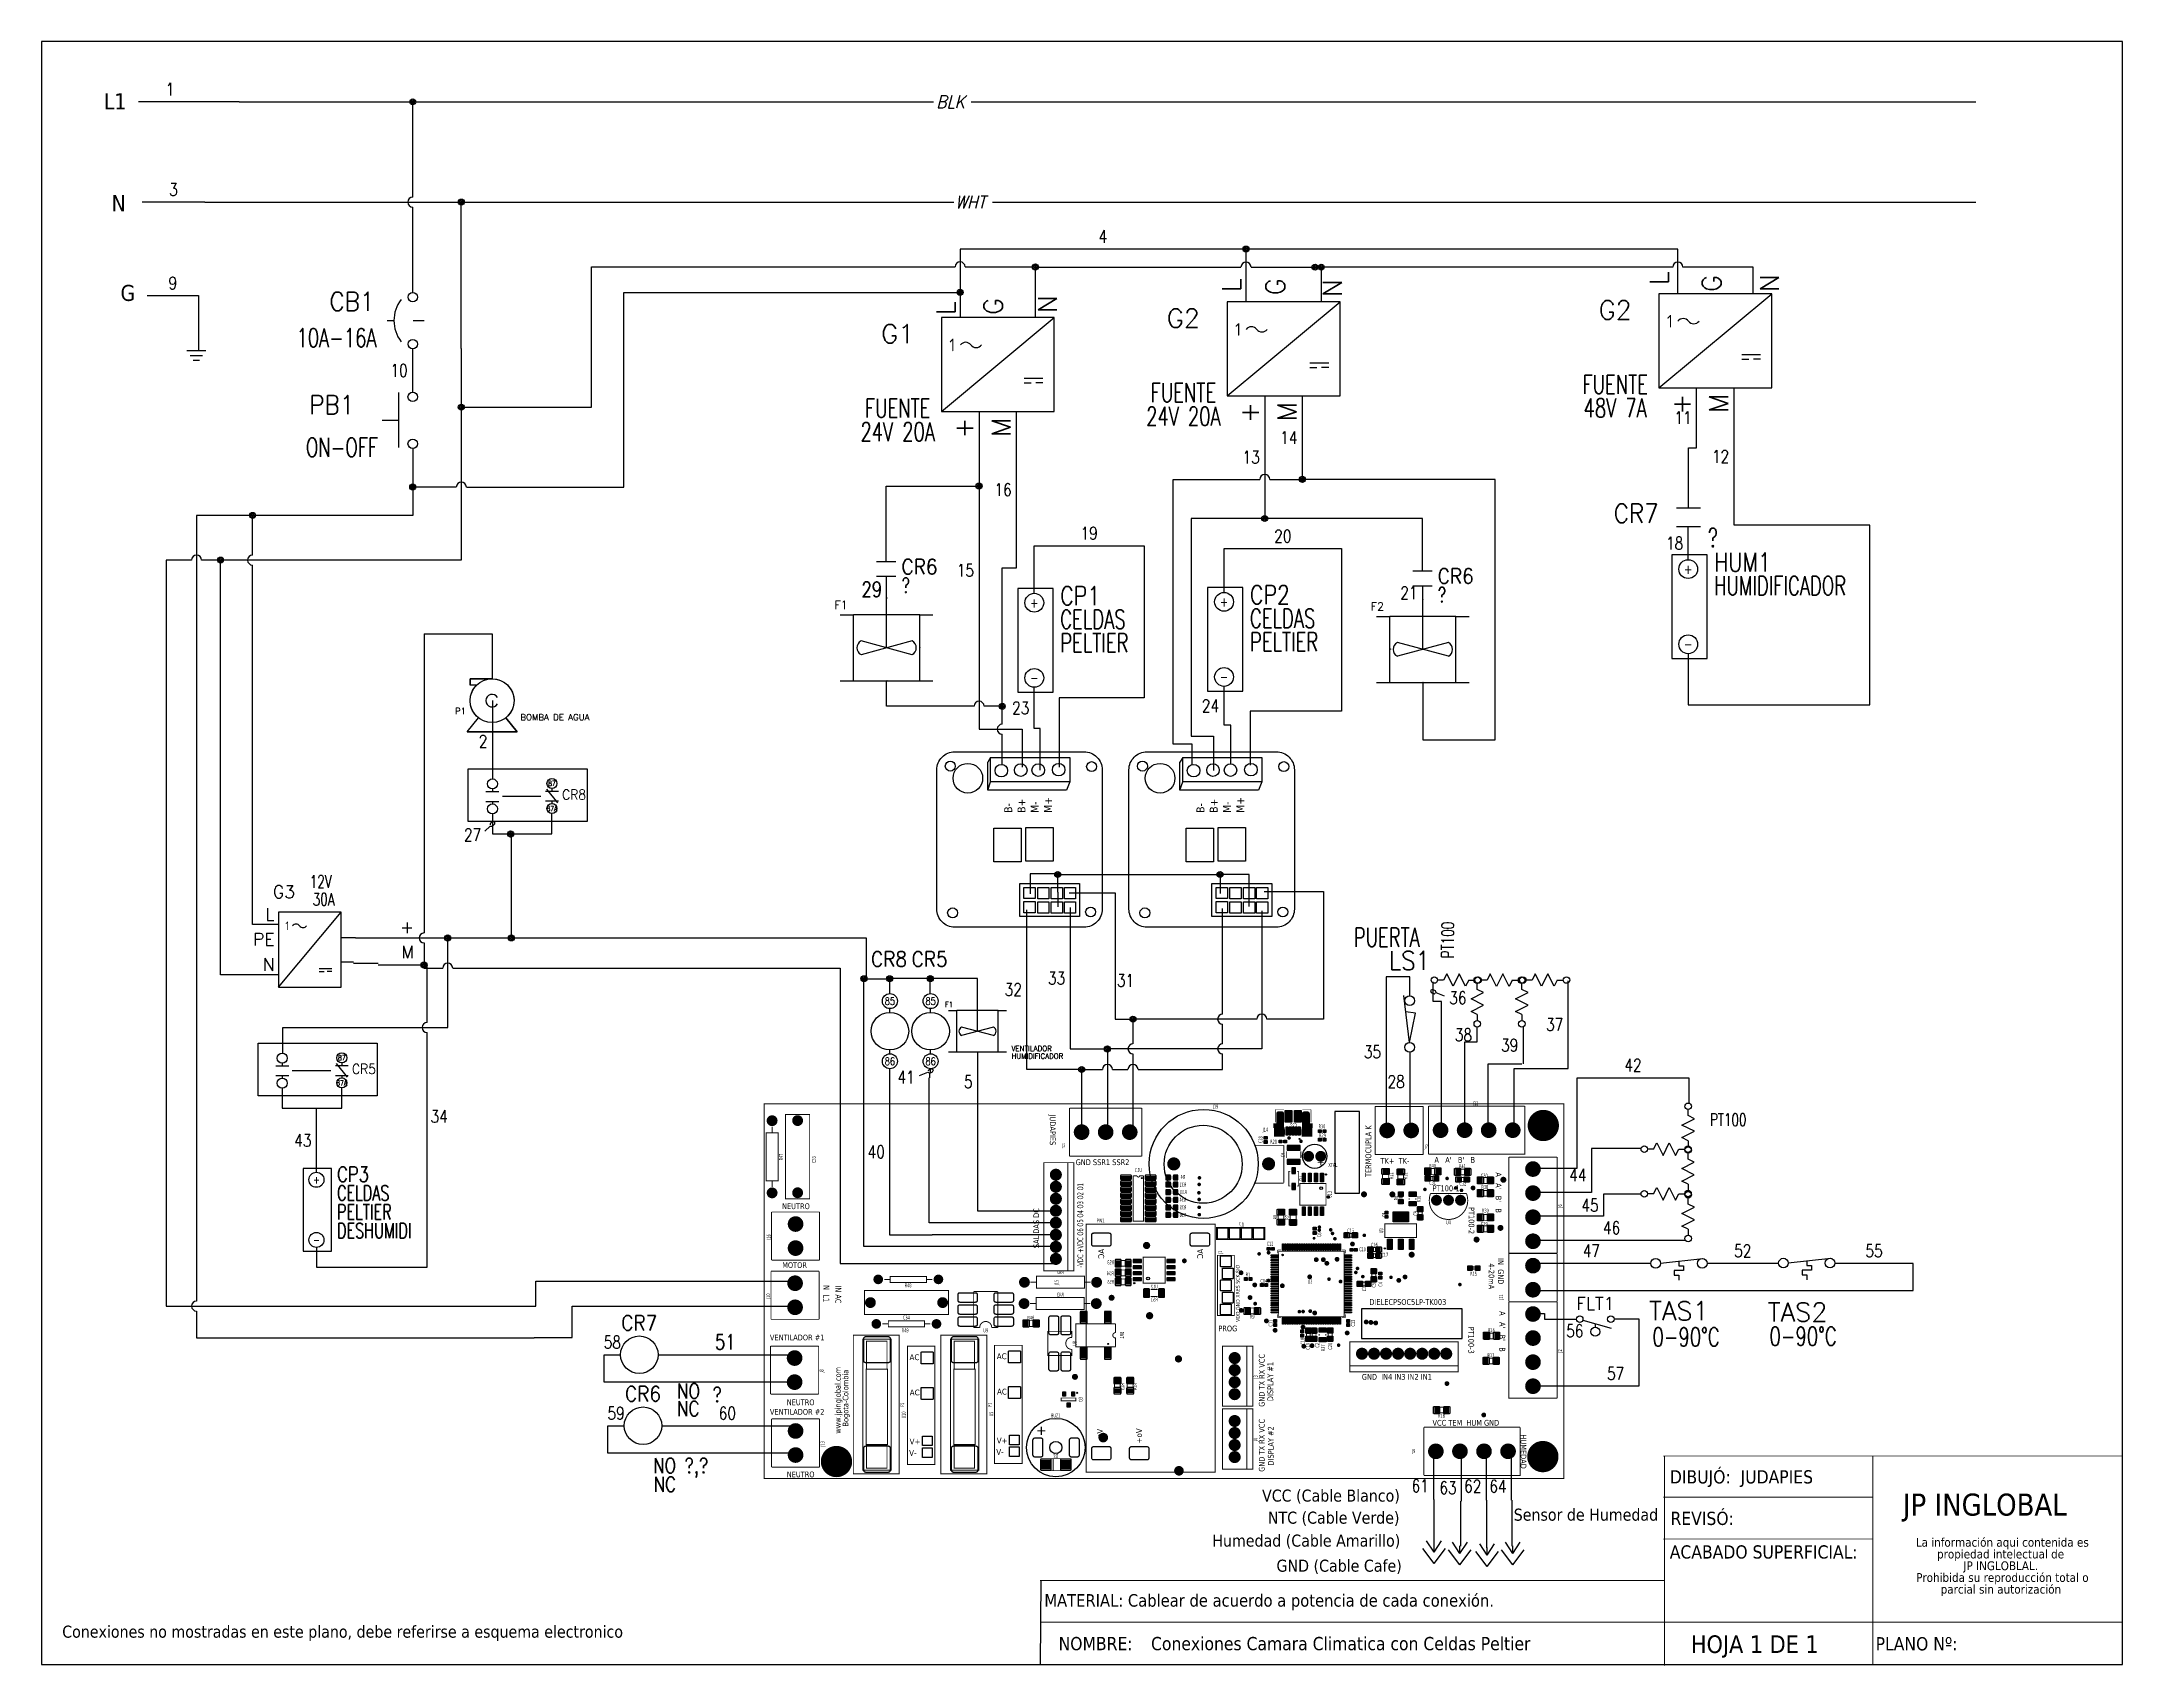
# Model space of a CAD drawing. Header units: millimetres. Extents: x 124 to 302, y 105 to 223.
# Drawn here: x 123.51 to 144.26, y 105.39 to 121.59 of the extents above; entities that cross this region are included whole.
import ezdxf
from ezdxf.enums import TextEntityAlignment as Align

# ---------------------------------------------------------------- set-up
doc = ezdxf.new("R2010")
doc.units = ezdxf.units.MM
doc.linetypes.add('CENTERX2', pattern=[20.32, 12.7, -2.54, 2.54, -2.54])
doc.linetypes.add('HIDDEN2', pattern=[0.1875, 0.125, -0.0625])
for name, color, linetype in [('BLK_12AWG', 7, 'Continuous'), ('CONTORNO', 179, 'Continuous'), ('DESC', 250, 'Continuous'), ('LINK', 9, 'Continuous'), ('LOC', 8, 'Continuous'), ('MISC', 7, 'Continuous'), ('SYMS', 7, 'Continuous'), ('TAGS', 250, 'Continuous'), ('TERMS', 250, 'Continuous'), ('WIREFIXED', 7, 'Continuous'), ('WIRES', 7, 'Continuous'), ('XREF', 7, 'Continuous'), ('XREFCHILD', 134, 'Continuous')]:
    doc.layers.add(name, color=color, linetype=linetype)
doc.layers.add('WIRENO', color=7, linetype='Continuous', true_color=0x000000)
doc.styles.add('SLDTEXTSTYLE0', font='tahoma.ttf')
doc.styles.add('SLDTEXTSTYLE1', font='tahomabd.ttf')
doc.styles.get("Standard").update_dxf_attribs({"font": 'tahoma.ttf'})
doc.styles.add('WD', font='romans.shx')
doc.styles.add('WD_IEC', font='isocp2.shx', dxfattribs={"width": 0.9, "height": 4})

# ---------------------------------------------------------------- blocks, each defined once
blk = doc.blocks.new('SW_NOTE_2')
at = {"layer": 'CONTORNO', "color": 0, "char_height": 1.0583, "attachment_point": 2, "style": 'SLDTEXTSTYLE0'}
for s, insert in [('La información aqui contenida es ', (10.29, 1.34)), ('propiedad intelectual de', (10.08, -0.07)), ('JP INGLOBLAL.', (10.1, -1.48)), ('Prohibida su reproducción total o ', (10.3, -2.89)), ('parcial sin autorización', (10.12, -4.3))]:
    blk.add_mtext(s, dxfattribs=dict(at, insert=insert))
blk = doc.blocks.new('VGND2')
for p, q in [((0.09375, 0), (-0.09375, 0)), ((-0.0625, -0.046875), (0.0625, -0.046875)), ((-0.03125, -0.09375), (0.03125, -0.09375))]:
    blk.add_line(p, q)
at = {"style": 'WD', "flags": 1}
blk.add_attdef('X2TERM01', (0, 0), '', height=0.01, dxfattribs=at)
blk = doc.blocks.new('HT0_LGENERIC')
at = {"style": 'WD', "oblique": 15, "width": 0.9}
blk.add_attdef('COLOR', text='', height=0.125, dxfattribs=at).set_placement((0, 0), align=Align.MIDDLE_CENTER)
at = {"color": 7, "style": 'WD'}
for tag, p in [('X4_TINY_DOT_DONT_REMOVE', (-0.125, 0)), ('X1_TINY_DOT_DONT_REMOVE', (0.125, 0))]:
    blk.add_attdef(tag, p, '', height=0.0001, dxfattribs=at)
at = {"style": 'WD', "flags": 1}
for tag, p in [('X4TERM01', (-0.125, 0)), ('X1TERM01', (0.125, 0))]:
    blk.add_attdef(tag, p, '', height=0.01, dxfattribs=at)
blk = doc.blocks.new('VCB1')
at = {"linetype": 'HIDDEN2'}
blk.add_line((-0.171, 0), (-0.125, 0), dxfattribs=at)
for centre in [(0, 0.156), (0, -0.156)]:
    blk.add_circle(centre, 0.0312)
blk.add_arc((0.109, 0), 0.234, 143.1301, 216.8699)
at = {"style": 'WD'}
for tag, p, width in [('INST', (0.219, 0.388), 0.7), ('LOC', (0.219, 0.219), 0.7), ('TAG1', (0.127, 0.064), 0.9), ('XREF', (0.129, -0.09), 0.7), ('DESC1', (0.129, -0.242), 0.7), ('DESC2', (0.129, -0.389), 0.7)]:
    blk.add_attdef(tag, p, '', height=0.125, dxfattribs=dict(at, width=width))
at = {"linetype": 'Continuous', "style": 'WD'}
for tag, height, flags, p in [('TERM01', 0.125, 8, (-0.055, 0.207)), ('MFG', 0.01, 9, (-0.142, -0.088)), ('CAT', 0.01, 9, (-0.142, -0.073))]:
    blk.add_attdef(tag, text='', height=height, dxfattribs=dict(at, flags=flags)).set_placement(p, align=Align.RIGHT)
at = {"style": 'WD', "width": 0.7}
blk.add_attdef('RATING1', text='', height=0.125, dxfattribs=at).set_placement((-0.188, 0.062), align=Align.RIGHT)
at = {"color": 7, "style": 'WD', "flags": 1}
for tag, p in [('X2TERM01', (0, 0.188)), ('X8TERM02', (0, -0.188))]:
    blk.add_attdef(tag, p, '', height=0.0125, dxfattribs=at)
at = {"color": 7, "style": 'WD'}
for tag, p in [('X4LINK', (-0.25, 0)), ('X1LINK', (0, 0))]:
    blk.add_attdef(tag, p, '', height=0.01, dxfattribs=at)
at = {"linetype": 'Continuous', "style": 'WD', "flags": 9}
blk.add_attdef('ASSYCODE', text='', height=0.01, dxfattribs=at).set_placement((-0.153, -0.106), align=Align.CENTER)
at = {"style": 'WD', "flags": 9}
for tag, p in [('CONTACT', (-0.129, -0.129)), ('FAMILY', (-0.142, -0.036))]:
    blk.add_attdef(tag, text='', height=0.01, dxfattribs=at).set_placement(p, align=Align.RIGHT)
at = {"linetype": 'Continuous', "style": 'WD', "flags": 8}
blk.add_attdef('TERM02', text='', height=0.125, dxfattribs=at).set_placement((-0.041, -0.213), align=Align.TOP_RIGHT)
blk = doc.blocks.new('VPB11')
for p, q in [((-0.094, 0.185), (-0.094, -0.18)), ((-0.202, 0), (-0.094, 0))]:
    blk.add_line(p, q)
for centre in [(0, 0.156), (0, -0.156)]:
    blk.add_circle(centre, 0.0312)
at = {"style": 'WD'}
for tag, p, width in [('INST', (0.127, 0.39), 0.7), ('LOC', (0.127, 0.221), 0.7), ('TAG1', (0.127, 0.064), 0.9), ('XREF', (0.129, -0.09), 0.7), ('DESC1', (0.129, -0.242), 0.7), ('DESC2', (0.129, -0.398), 0.7)]:
    blk.add_attdef(tag, p, '', height=0.125, dxfattribs=dict(at, width=width))
at = {"linetype": 'Continuous', "style": 'WD'}
for tag, height, flags, p in [('TERM01', 0.125, 8, (-0.055, 0.222)), ('MFG', 0.01, 9, (-0.142, -0.088)), ('CAT', 0.01, 9, (-0.142, -0.073))]:
    blk.add_attdef(tag, text='', height=height, dxfattribs=dict(at, flags=flags)).set_placement(p, align=Align.RIGHT)
at = {"color": 7, "style": 'WD', "flags": 1}
for tag, p in [('X2TERM01', (0, 0.188)), ('X8TERM02', (0, -0.188))]:
    blk.add_attdef(tag, p, '', height=0.0125, dxfattribs=at)
at = {"color": 7, "style": 'WD'}
for tag, p in [('X4LINK', (-0.266, 0)), ('X1LINK', (0, 0))]:
    blk.add_attdef(tag, p, '', height=0.01, dxfattribs=at)
at = {"style": 'WD'}
for tag, flags, p in [('CONTACT', 1, (-0.142, -0.053)), ('FAMILY', 9, (-0.142, -0.036))]:
    blk.add_attdef(tag, text='', height=0.01, dxfattribs=dict(at, flags=flags)).set_placement(p, align=Align.RIGHT)
at = {"linetype": 'Continuous', "style": 'WD', "flags": 9}
blk.add_attdef('ASSYCODE', text='', height=0.01, dxfattribs=at).set_placement((-0.155, -0.106), align=Align.CENTER)
at = {"linetype": 'Continuous', "style": 'WD', "flags": 8}
blk.add_attdef('TERM02', text='', height=0.125, dxfattribs=at).set_placement((-0.041, -0.229), align=Align.TOP_RIGHT)
blk = doc.blocks.new('WDDOT')
for radius in [0.03, 0.0187, 0.00929]:
    blk.add_circle((0, 0), radius)
blk = doc.blocks.new('VPW1_1PH')
for p, q in [((-0.125, -0.625), (0.625, 0)), ((0.425, -0.404), (0.55, -0.404)), ((0.425, -0.435), (0.472, -0.435)), ((0.55, -0.435), (0.503, -0.435))]:
    blk.add_line(p, q)
blk.add_lwpolyline([(-0.125, 0), (-0.125, -0.625), (0.625, -0.625), (0.625, 0)], close=True)
for centre, start, end in [((0.036, -0.209), 36.8699, 143.1301), ((0.106, -0.156), 216.8699, 323.1301)]:
    blk.add_arc(centre, 0.0438, start, end)
at = {"style": 'WD_IEC'}
blk.add_text('1', height=0.084, dxfattribs=at).set_placement((-0.034, -0.183), align=Align.MIDDLE_RIGHT)
at = {"linetype": 'Continuous', "style": 'WD', "flags": 8}
for tag, p in [('TERM02', (0.21, 0.728)), ('TERM03', (0.46, 0.728)), ('TERM01', (-0.04, 0.686)), ('TERM04', (0.085, -0.665)), ('TERM05', (0.335, -0.665))]:
    blk.add_attdef(tag, text='', height=0.125, rotation=90, dxfattribs=at).set_placement(p, align=Align.RIGHT)
at = {"style": 'WD', "width": 0.7}
for tag, p in [('INST', (-0.416, 0.169)), ('LOC', (-0.416, -0.001)), ('RATING1', (-0.416, -0.34)), ('XREF', (-0.416, -0.51)), ('DESC1', (-0.416, -0.666)), ('DESC2', (-0.416, -0.822)), ('DESC3', (-0.416, -0.977))]:
    blk.add_attdef(tag, text='', height=0.125, dxfattribs=at).set_placement(p, align=Align.CENTER)
at = {"style": 'WD'}
for tag, p, height, flags in [('X2TERM01', (0, 0), 0.0125, 1), ('X2TERM02', (0.25, 0), 0.0125, 1), ('X2TERM03', (0.5, 0), 0.0125, 1), ('FAMILY', (0.684, -0.525), 0.01, 9), ('X8TERM04', (0.125, -0.625), 0.0125, 1), ('X8TERM05', (0.375, -0.625), 0.0125, 1)]:
    blk.add_attdef(tag, p, '', height=height, dxfattribs=dict(at, flags=flags))
blk.add_attdef('TAG1', text='', height=0.125, dxfattribs=at).set_placement((-0.416, -0.171), align=Align.CENTER)
at = {"linetype": 'Continuous', "style": 'WD', "flags": 9}
for tag, p in [('MFG', (0.709, -0.085)), ('CAT', (0.711, -0.066)), ('ASSYCODE', (0.709, -0.606))]:
    blk.add_attdef(tag, text='', height=0.01, dxfattribs=at).set_placement(p, align=Align.CENTER)
blk = doc.blocks.new('HPW1_1PH')
for p, q in [((0, -0.625), (0.625, 0.125)), ((0.407, -0.437), (0.532, -0.437)), ((0.407, -0.469), (0.454, -0.469)), ((0.532, -0.469), (0.485, -0.469))]:
    blk.add_line(p, q)
blk.add_lwpolyline([(0.625, 0.125), (0, 0.125), (0, -0.625), (0.625, -0.625)], close=True)
for centre, start, end in [((0.175, -0.039), 36.8699, 143.1301), ((0.245, 0.014), 216.8699, 323.1301)]:
    blk.add_arc(centre, 0.0438, start, end)
at = {"style": 'WD_IEC'}
blk.add_text('1', height=0.084, dxfattribs=at).set_placement((0.105, -0.012), align=Align.MIDDLE_RIGHT)
at = {"style": 'WD', "width": 0.7}
for tag, p in [('INST', (-0.284, 0.794)), ('LOC', (-0.284, 0.624)), ('RATING1', (-0.284, 0.285)), ('XREF', (-0.284, -0.691)), ('DESC1', (-0.284, -0.847)), ('DESC2', (-0.284, -1.003)), ('DESC3', (-0.284, -1.158))]:
    blk.add_attdef(tag, text='', height=0.125, dxfattribs=at).set_placement(p, align=Align.CENTER)
at = {"style": 'WD'}
blk.add_attdef('TAG1', text='', height=0.125, dxfattribs=at).set_placement((-0.284, 0.455), align=Align.CENTER)
at = {"linetype": 'Continuous', "style": 'WD', "flags": 9}
for tag, p in [('MFG', (0.887, 0.257)), ('CAT', (0.889, 0.277)), ('ASSYCODE', (0.887, -0.564))]:
    blk.add_attdef(tag, text='', height=0.01, dxfattribs=at).set_placement(p, align=Align.CENTER)
at = {"linetype": 'Continuous', "style": 'WD', "flags": 8}
for tag, p in [('TERM01', (-0.04, 0.04)), ('TERM04', (1.352, -0.085)), ('TERM02', (-0.04, -0.21)), ('TERM03', (-0.04, -0.46)), ('TERM05', (1.352, -0.335))]:
    blk.add_attdef(tag, text='', height=0.125, dxfattribs=at).set_placement(p, align=Align.RIGHT)
at = {"style": 'WD'}
for tag, p, height, flags in [('X4TERM01', (0, 0), 0.0125, 1), ('X1TERM04', (0.625, -0.125), 0.0125, 1), ('X4TERM02', (0, -0.25), 0.0125, 1), ('X1TERM05', (0.625, -0.375), 0.0125, 1), ('X4TERM03', (0, -0.5), 0.0125, 1), ('FAMILY', (0.862, -0.483), 0.01, 9)]:
    blk.add_attdef(tag, p, '', height=height, dxfattribs=dict(at, flags=flags))
blk = doc.blocks.new('VDV1T6')
for p, q in [((-0.109, 0.344), (-0.109, -0.344)), ((0.125, 0.344), (-0.109, 0.344)), ((0.125, -0.344), (0.125, 0.344)), ((-0.109, -0.344), (0.125, -0.344))]:
    blk.add_line(p, q)
for centre in [(0, 0.25), (0, -0.25)]:
    blk.add_circle(centre, 0.0625)
at = {"style": 'WD'}
for tag, p, width in [('INST', (0.177, 0.559), 0.7), ('LOC', (0.177, 0.39), 0.7), ('TAG1', (0.172, 0.234), 0.8), ('DESC1', (0.172, 0.077), 0.7), ('DESC2', (0.172, -0.079), 0.7), ('RATING1', (0.188, -0.235), 0.7), ('RATING2', (0.188, -0.391), 0.7), ('XREF', (0.172, -0.548), 0.7)]:
    blk.add_attdef(tag, p, '', height=0.125, dxfattribs=dict(at, width=width))
at = {"linetype": 'Continuous', "style": 'WD', "width": 0.8, "flags": 8}
for tag, p in [('TERM02', (0, 0.25)), ('TERM01', (0, -0.25))]:
    blk.add_attdef(tag, text='', height=0.0625, dxfattribs=at).set_placement(p, align=Align.MIDDLE)
at = {"style": 'WD', "flags": 1}
for tag, p in [('X2TERM02', (0, 0.312)), ('X4TERM02', (-0.062, 0.25)), ('X1TERM02', (0.062, 0.25)), ('X4TERM01', (-0.062, -0.25)), ('X1TERM01', (0.062, -0.25)), ('X8TERM01', (0, -0.312))]:
    blk.add_attdef(tag, p, '', height=0.0125, dxfattribs=at)
at = {"linetype": 'Continuous', "style": 'WD', "flags": 9}
blk.add_attdef('ASSYCODE', text='', height=0.01, dxfattribs=at).set_placement((0.203, -0.109), align=Align.CENTER)
at = {"style": 'WD', "flags": 9}
blk.add_attdef('FAMILY', text='', height=0.01, dxfattribs=at).set_placement((0.198, -0.065), align=Align.CENTER)
at = {"linetype": 'Continuous', "style": 'WD', "flags": 1}
for tag, p in [('MFG', (0.203, -0.094)), ('CAT', (0.203, -0.075))]:
    blk.add_attdef(tag, text='', height=0.01, dxfattribs=at).set_placement(p, align=Align.MIDDLE)
blk = doc.blocks.new('VCR21T')
at = {"linetype": 'Continuous'}
for p, q in [((-0.08, 0.062), (0.08, 0.062)), ((-0.08, -0.062), (0.08, -0.062))]:
    blk.add_line(p, q, dxfattribs=at)
for p, q in [((0, 0.094), (0, 0.062)), ((0, -0.062), (0, -0.094))]:
    blk.add_line(p, q)
for centre in [(0, 0.156), (0, -0.156)]:
    blk.add_circle(centre, 0.0625)
at = {"style": 'WD'}
for tag, p, width in [('INST', (0.125, 0.326), 0.7), ('LOC', (0.125, 0.156), 0.7), ('TAG2', (0.127, -0.045), 0.9), ('XREF', (0.129, -0.199), 0.7), ('DESC1', (0.129, -0.351), 0.7), ('DESC2', (0.129, -0.499), 0.7), ('DESC3', (0.129, -0.646), 0.7)]:
    blk.add_attdef(tag, p, '', height=0.125, dxfattribs=dict(at, width=width))
for tag, p, height, flags in [('FAMILY', (-0.181, 0.003), 0.01, 9), ('X2TERM01', (0, 0.219), 0.0125, 1), ('CONTACT', (-0.181, -0.014), 0.01, 1), ('X8TERM02', (0, -0.219), 0.0125, 1)]:
    blk.add_attdef(tag, p, '', height=height, dxfattribs=dict(at, flags=flags))
at = {"color": 7, "style": 'WD'}
for tag, p in [('X4LINK', (-0.141, 0)), ('X1LINK', (0.125, 0))]:
    blk.add_attdef(tag, p, '', height=0.01, dxfattribs=at)
at = {"linetype": 'Continuous', "style": 'WD', "width": 0.8, "flags": 8}
for tag, p in [('TERM01', (0, 0.156)), ('TERM02', (0, -0.156))]:
    blk.add_attdef(tag, text='', height=0.0625, dxfattribs=at).set_placement(p, align=Align.MIDDLE_CENTER)
blk = doc.blocks.new('VCR22T')
at = {"linetype": 'Continuous'}
for p, q in [((-0.08, 0.062), (0.08, 0.062)), ((-0.069, 0.086), (0.069, -0.086)), ((-0.08, -0.062), (0.08, -0.062))]:
    blk.add_line(p, q, dxfattribs=at)
for p, q in [((0, 0.094), (0, 0.062)), ((0, -0.062), (0, -0.094))]:
    blk.add_line(p, q)
for centre in [(0, 0.156), (0, -0.156)]:
    blk.add_circle(centre, 0.0625)
at = {"style": 'WD'}
for tag, p, width in [('INST', (0.125, 0.326), 0.7), ('LOC', (0.125, 0.156), 0.7), ('TAG2', (0.127, -0.045), 0.9), ('XREF', (0.129, -0.199), 0.7), ('DESC1', (0.129, -0.351), 0.7), ('DESC2', (0.129, -0.499), 0.7), ('DESC3', (0.129, -0.646), 0.7)]:
    blk.add_attdef(tag, p, '', height=0.125, dxfattribs=dict(at, width=width))
for tag, p, height, flags in [('FAMILY', (-0.181, 0.003), 0.01, 9), ('X2TERM01', (0, 0.219), 0.0125, 1), ('CONTACT', (-0.181, -0.014), 0.01, 1), ('X8TERM02', (0, -0.219), 0.0125, 1)]:
    blk.add_attdef(tag, p, '', height=height, dxfattribs=dict(at, flags=flags))
at = {"color": 7, "style": 'WD'}
for tag, p in [('X4LINK', (-0.141, 0)), ('X1LINK', (0.125, 0))]:
    blk.add_attdef(tag, p, '', height=0.01, dxfattribs=at)
at = {"linetype": 'Continuous', "style": 'WD', "width": 0.8, "flags": 8}
for tag, p in [('TERM01', (0, 0.156)), ('TERM02', (0, -0.156))]:
    blk.add_attdef(tag, text='', height=0.0625, dxfattribs=at).set_placement(p, align=Align.MIDDLE_CENTER)
blk = doc.blocks.new('rele')
at = {"layer": 'DESC'}
blk.add_lwpolyline([(135.716, 116.744), (137.2, 116.744), (137.2, 116.084), (135.716, 116.084)], close=True, dxfattribs=at)
at = {"layer": 'LINK'}
blk.add_lwpolyline([(136.142, 116.4), (136.622, 116.4)], dxfattribs=at)
at = {"layer": 'WIRES'}
for p, q in [((136.018, 116.18), (136.018, 115.93)), ((136.76, 115.93), (136.76, 116.185)), ((136.018, 115.93), (136.76, 115.93))]:
    blk.add_line(p, q, dxfattribs=at)
at = {"layer": 'SYMS'}
blk.add_blockref('VCR21T', (136.018, 116.399), dxfattribs=at)
ref = blk.add_blockref('VCR22T', (136.76, 116.403), dxfattribs=at)
ref.add_attrib('TAG2', 'CR5', (136.887, 116.358), dxfattribs={"layer": 'TAGS', "height": 0.125, "style": 'WD', "width": 0.9})
ref.add_attrib('TERM02', '87A', dxfattribs={"layer": 'TERMS', "linetype": 'Continuous', "height": 0.0625, "style": 'WD', "width": 0.8, "flags": 8}).set_placement((136.76, 116.247), align=Align.MIDDLE_CENTER)
ref.add_attrib('TERM01', '87', dxfattribs={"layer": 'TERMS', "linetype": 'Continuous', "height": 0.0625, "style": 'WD', "width": 0.8, "flags": 8}).set_placement((136.76, 116.56), align=Align.MIDDLE_CENTER)
blk = doc.blocks.new('VCR21')
at = {"linetype": 'Continuous'}
for p, q in [((-0.08, 0.062), (0.08, 0.062)), ((-0.08, -0.062), (0.08, -0.062))]:
    blk.add_line(p, q, dxfattribs=at)
at = {"style": 'WD'}
for tag, p, width in [('INST', (0.125, 0.279), 0.7), ('LOC', (0.125, 0.109), 0.7), ('TAG2', (0.127, -0.045), 0.9), ('XREF', (0.129, -0.199), 0.7), ('DESC1', (0.129, -0.351), 0.7), ('DESC2', (0.129, -0.499), 0.7), ('DESC3', (0.129, -0.646), 0.7)]:
    blk.add_attdef(tag, p, '', height=0.125, dxfattribs=dict(at, width=width))
at = {"linetype": 'Continuous', "style": 'WD', "width": 0.9, "flags": 8}
blk.add_attdef('TERM01', text='', height=0.125, dxfattribs=at).set_placement((-0.031, 0.125), align=Align.RIGHT)
at = {"style": 'WD'}
for tag, p, flags in [('FAMILY', (-0.181, 0.003), 9), ('CONTACT', (-0.181, -0.014), 1)]:
    blk.add_attdef(tag, p, '', height=0.01, dxfattribs=dict(at, flags=flags))
at = {"color": 7, "style": 'WD'}
for tag, p in [('X4LINK', (-0.141, 0)), ('X1LINK', (0.125, 0))]:
    blk.add_attdef(tag, p, '', height=0.01, dxfattribs=at)
at = {"color": 7, "style": 'WD', "flags": 1}
for tag, p in [('X2TERM01', (0, 0.062)), ('X8TERM02', (0, -0.062))]:
    blk.add_attdef(tag, p, '', height=0.0125, dxfattribs=at)
at = {"linetype": 'Continuous', "style": 'WD', "width": 0.9, "flags": 8}
blk.add_attdef('TERM02', text='', height=0.125, dxfattribs=at).set_placement((-0.031, -0.125), align=Align.TOP_RIGHT)
blk = doc.blocks.new('HP1_CENTRIFUGAL_PUMP1')
at = {"ltscale": 3.2258}
for p, q in [((0, 0.437), (-0.436, 0.437)), ((-0.436, 0.437), (-0.436, 0.312)), ((-0.306, 0.312), (-0.436, 0.312)), ((-0.5, -0.625), (-0.273, -0.342)), ((0.5, -0.625), (0.273, -0.342)), ((-0.5, -0.625), (0.5, -0.625))]:
    blk.add_line(p, q, dxfattribs=at)
at = {"ltscale": 25.4}
blk.add_lwpolyline([(-0.306, 0.312), (-0.436, 0.312), (-0.436, 0.437), (0, 0.437, -0.708958), (0.273, -0.342), (0.5, -0.625), (-0.5, -0.625), (-0.273, -0.342, -0.450073)], format="xyb", close=True, dxfattribs=at)
at = {"ltscale": 3.2258}
blk.add_circle((0, 0), 0.438, dxfattribs=at)
blk.add_arc((0, 0), 0.125, 30, 330, dxfattribs=at)
at = {"style": 'WD'}
for tag, height, p in [('TERM01', 0.0625, (-0.46, 0.393)), ('INST', 0.125, (-0.519, 0.096)), ('LOC', 0.125, (-0.519, -0.08)), ('TAG1', 0.125, (-0.519, -0.269))]:
    blk.add_attdef(tag, text='', height=height, dxfattribs=at).set_placement(p, align=Align.RIGHT)
for tag, p, height in [('X2TERM02', (-0.218, 0.437), 0.005), ('TERM02', (-0.209, 0.446), 0.0625), ('X2TERM03', (0, 0.437), 0.005), ('TERM03', (0.009, 0.446), 0.0625), ('X4TERM01', (-0.436, 0.375), 0.005), ('X1TERM04', (0, 0), 0.005), ('TERM04', (0.01, 0.011), 0.0625), ('RATING1', (0.564, -0.175), 0.125), ('DESC1', (0.564, -0.391), 0.125), ('DESC2', (0.564, -0.575), 0.125), ('DESC3', (0.564, -0.765), 0.125), ('WDTAGALT', (0.564, -0.967), 0.125)]:
    blk.add_attdef(tag, p, '', height=height, dxfattribs=at)
blk.add_attdef('XREF', text='', height=0.0625, rotation=0.0625, dxfattribs=at).set_placement((0.529, 0.315), align=Align.TOP_CENTER)
at = {"style": 'WD', "flags": 1}
for tag, p in [('WDTYPE', (-0.097, -0.246)), ('FAMILY', (-0.01, -0.17)), ('CAT', (-0.01, -0.214)), ('MFG', (-0.008, -0.246)), ('ASSYCODE', (0.02, -0.275))]:
    blk.add_attdef(tag, text='', height=0.01, dxfattribs=at).set_placement(p, align=Align.CENTER)
blk = doc.blocks.new('WD_WNV')
at = {"linetype": 'Continuous', "style": 'WD', "width": 0.8}
blk.add_attdef('WIRENO', text='', height=0.125, dxfattribs=at).set_placement((-0.05, 0), align=Align.MIDDLE_RIGHT)
at = {"style": 'WD', "flags": 1}
for tag, p in [('W01USER', (-0.062, 0.094)), ('W02USER', (-0.062, 0.086)), ('W03USER', (-0.062, 0.078)), ('W04USER', (-0.062, 0.07)), ('W05USER', (-0.062, 0.062)), ('W06USER', (-0.062, 0.055)), ('W07USER', (-0.062, 0.047)), ('W08USER', (-0.062, 0.039)), ('W09USER', (-0.062, 0.031)), ('W10USER', (-0.062, 0.023))]:
    blk.add_attdef(tag, text='', height=0.005, dxfattribs=at).set_placement(p, align=Align.CENTER)
blk = doc.blocks.new('RPAD')
blk.add_trace([(-0.5, -0.5), (-0.5, 0.5), (0.5, -0.5), (0.5, 0.5)])
blk = doc.blocks.new('EPAD')
at = {"const_width": 0.5}
blk.add_lwpolyline([(-0.25, 0, 1), (0.25, 0, 1)], format="xyb", close=True, dxfattribs=at)
blk = doc.blocks.new('oard')
for points, const_width in [([(155.989, 119.404), (162.635, 119.404), (162.635, 122.518), (155.989, 122.518), (155.989, 119.404)], 0.00787), ([(155.989, 119.404), (162.635, 119.404), (162.635, 122.518), (155.989, 122.518), (155.989, 119.404)], 0.00787), ([(155.989, 119.404), (162.635, 119.404), (162.635, 122.518), (155.989, 122.518), (155.989, 119.404)], 0.00787), ([(156.168, 121.728), (156.368, 121.728), (156.368, 122.428), (156.168, 122.428), (156.168, 121.728)], 0.00787), ([(156.168, 121.728), (156.368, 121.728), (156.368, 122.428), (156.168, 122.428), (156.168, 121.728)], 0.00787), ([(156.168, 121.728), (156.368, 121.728), (156.368, 122.428), (156.168, 122.428), (156.168, 121.728)], 0.00787), ([(158.528, 122.082), (158.528, 122.482)], 0.00787), ([(159.128, 122.482), (158.528, 122.482)], 0.00787), ([(158.528, 122.082), (158.528, 122.482)], 0.00787), ([(159.128, 122.482), (158.528, 122.482)], 0.00787), ([(158.528, 122.082), (158.528, 122.482)], 0.00787), ([(159.128, 122.482), (158.528, 122.482)], 0.00787), ([(159.128, 122.082), (159.128, 122.482)], 0.00787), ([(159.128, 122.082), (159.128, 122.482)], 0.00787), ([(159.128, 122.082), (159.128, 122.482)], 0.00787), ([(160.229, 122.318), (160.309, 122.318), (160.309, 122.431), (160.309, 122.433), (160.308, 122.441), (160.304, 122.447), (160.297, 122.452), (160.29, 122.454), (160.29, 122.454), (160.27, 122.454), (160.262, 122.452), (160.255, 122.447), (160.251, 122.44), (160.249, 122.432), (160.249, 122.431), (160.249, 122.431), (160.249, 122.354), (160.229, 122.354), (160.229, 122.318)], 0.001), ([(160.229, 122.318), (160.309, 122.318), (160.309, 122.431), (160.309, 122.433), (160.308, 122.441), (160.304, 122.447), (160.297, 122.452), (160.29, 122.454), (160.29, 122.454), (160.27, 122.454), (160.262, 122.452), (160.255, 122.447), (160.251, 122.44), (160.249, 122.432), (160.249, 122.431), (160.249, 122.431), (160.249, 122.354), (160.229, 122.354), (160.229, 122.318)], 0.001), ([(160.229, 122.318), (160.309, 122.318), (160.309, 122.431), (160.309, 122.433), (160.308, 122.441), (160.304, 122.447), (160.297, 122.452), (160.29, 122.454), (160.29, 122.454), (160.27, 122.454), (160.262, 122.452), (160.255, 122.447), (160.251, 122.44), (160.249, 122.432), (160.249, 122.431), (160.249, 122.431), (160.249, 122.354), (160.229, 122.354), (160.229, 122.318)], 0.001), ([(160.238, 122.364), (160.238, 122.47)], 0.005), ([(160.238, 122.47), (160.311, 122.47)], 0.005), ([(160.238, 122.364), (160.238, 122.47)], 0.005), ([(160.238, 122.47), (160.311, 122.47)], 0.005), ([(160.238, 122.364), (160.238, 122.47)], 0.005), ([(160.238, 122.47), (160.311, 122.47)], 0.005), ([(160.304, 122.403), (160.292, 122.403), (160.292, 122.413), (160.291, 122.418), (160.288, 122.423), (160.284, 122.426), (160.279, 122.427), (160.273, 122.426), (160.269, 122.423), (160.266, 122.418), (160.265, 122.413), (160.265, 122.403), (160.253, 122.403), (160.253, 122.433), (160.254, 122.44), (160.258, 122.445), (160.264, 122.449), (160.27, 122.45), (160.27, 122.45), (160.29, 122.451), (160.296, 122.449), (160.3, 122.445), (160.303, 122.44), (160.305, 122.434), (160.305, 122.432), (160.304, 122.432), (160.304, 122.403)], 0.001), ([(160.304, 122.403), (160.292, 122.403), (160.292, 122.413), (160.291, 122.418), (160.288, 122.423), (160.284, 122.426), (160.279, 122.427), (160.273, 122.426), (160.269, 122.423), (160.266, 122.418), (160.265, 122.413), (160.265, 122.403), (160.253, 122.403), (160.253, 122.433), (160.254, 122.44), (160.258, 122.445), (160.264, 122.449), (160.27, 122.45), (160.27, 122.45), (160.29, 122.451), (160.296, 122.449), (160.3, 122.445), (160.303, 122.44), (160.305, 122.434), (160.305, 122.432), (160.304, 122.432), (160.304, 122.403)], 0.001), ([(160.304, 122.403), (160.292, 122.403), (160.292, 122.413), (160.291, 122.418), (160.288, 122.423), (160.284, 122.426), (160.279, 122.427), (160.273, 122.426), (160.269, 122.423), (160.266, 122.418), (160.265, 122.413), (160.265, 122.403), (160.253, 122.403), (160.253, 122.433), (160.254, 122.44), (160.258, 122.445), (160.264, 122.449), (160.27, 122.45), (160.27, 122.45), (160.29, 122.451), (160.296, 122.449), (160.3, 122.445), (160.303, 122.44), (160.305, 122.434), (160.305, 122.432), (160.304, 122.432), (160.304, 122.403)], 0.001), ([(160.534, 122.47), (160.461, 122.47)], 0.005), ([(160.534, 122.47), (160.461, 122.47)], 0.005), ([(160.534, 122.47), (160.461, 122.47)], 0.005), ([(160.544, 122.318), (160.463, 122.318), (160.463, 122.431), (160.465, 122.44), (160.469, 122.448), (160.475, 122.452), (160.483, 122.454), (160.483, 122.454), (160.502, 122.454), (160.511, 122.452), (160.517, 122.447), (160.522, 122.44), (160.523, 122.432), (160.523, 122.431), (160.523, 122.431), (160.523, 122.354), (160.544, 122.354), (160.544, 122.318)], 0.001), ([(160.544, 122.318), (160.463, 122.318), (160.463, 122.431), (160.465, 122.44), (160.469, 122.448), (160.475, 122.452), (160.483, 122.454), (160.483, 122.454), (160.502, 122.454), (160.511, 122.452), (160.517, 122.447), (160.522, 122.44), (160.523, 122.432), (160.523, 122.431), (160.523, 122.431), (160.523, 122.354), (160.544, 122.354), (160.544, 122.318)], 0.001), ([(160.544, 122.318), (160.463, 122.318), (160.463, 122.431), (160.465, 122.44), (160.469, 122.448), (160.475, 122.452), (160.483, 122.454), (160.483, 122.454), (160.502, 122.454), (160.511, 122.452), (160.517, 122.447), (160.522, 122.44), (160.523, 122.432), (160.523, 122.431), (160.523, 122.431), (160.523, 122.354), (160.544, 122.354), (160.544, 122.318)], 0.001), ([(160.519, 122.403), (160.507, 122.403), (160.507, 122.413), (160.506, 122.418), (160.503, 122.423), (160.499, 122.426), (160.494, 122.427), (160.488, 122.426), (160.484, 122.423), (160.481, 122.418), (160.48, 122.413), (160.48, 122.403), (160.468, 122.403), (160.468, 122.433), (160.469, 122.44), (160.473, 122.445), (160.479, 122.449), (160.485, 122.45), (160.501, 122.45), (160.508, 122.449), (160.514, 122.445), (160.518, 122.439), (160.519, 122.432), (160.519, 122.403)], 0.001), ([(160.519, 122.403), (160.507, 122.403), (160.507, 122.413), (160.506, 122.418), (160.503, 122.423), (160.499, 122.426), (160.494, 122.427), (160.488, 122.426), (160.484, 122.423), (160.481, 122.418), (160.48, 122.413), (160.48, 122.403), (160.468, 122.403), (160.468, 122.433), (160.469, 122.44), (160.473, 122.445), (160.479, 122.449), (160.485, 122.45), (160.501, 122.45), (160.508, 122.449), (160.514, 122.445), (160.518, 122.439), (160.519, 122.432), (160.519, 122.403)], 0.001), ([(160.519, 122.403), (160.507, 122.403), (160.507, 122.413), (160.506, 122.418), (160.503, 122.423), (160.499, 122.426), (160.494, 122.427), (160.488, 122.426), (160.484, 122.423), (160.481, 122.418), (160.48, 122.413), (160.48, 122.403), (160.468, 122.403), (160.468, 122.433), (160.469, 122.44), (160.473, 122.445), (160.479, 122.449), (160.485, 122.45), (160.501, 122.45), (160.508, 122.449), (160.514, 122.445), (160.518, 122.439), (160.519, 122.432), (160.519, 122.403)], 0.001), ([(160.534, 122.364), (160.534, 122.47)], 0.005), ([(160.534, 122.364), (160.534, 122.47)], 0.005), ([(160.534, 122.364), (160.534, 122.47)], 0.005), ([(161.067, 122.096), (161.067, 122.496)], 0.00787), ([(161.467, 122.496), (161.067, 122.496)], 0.00787), ([(161.067, 122.096), (161.067, 122.496)], 0.00787), ([(161.467, 122.496), (161.067, 122.496)], 0.00787), ([(161.067, 122.096), (161.067, 122.496)], 0.00787), ([(161.467, 122.496), (161.067, 122.496)], 0.00787), ([(161.467, 122.096), (161.467, 122.496)], 0.00787), ([(161.467, 122.096), (161.467, 122.496)], 0.00787), ([(161.467, 122.096), (161.467, 122.496)], 0.00787), ([(161.511, 122.498), (161.511, 122.098)], 0.00787), ([(162.311, 122.498), (162.311, 122.098), (161.511, 122.098)], 0.00787), ([(161.511, 122.498), (162.311, 122.498)], 0.00787), ([(161.511, 122.498), (161.511, 122.098)], 0.00787), ([(162.311, 122.498), (162.311, 122.098), (161.511, 122.098)], 0.00787), ([(161.511, 122.498), (162.311, 122.498)], 0.00787), ([(161.511, 122.498), (161.511, 122.098)], 0.00787), ([(162.311, 122.498), (162.311, 122.098), (161.511, 122.098)], 0.00787), ([(161.511, 122.498), (162.311, 122.498)], 0.00787), ([(156.006, 121.877), (156.106, 121.877), (156.106, 122.277), (156.006, 122.277), (156.006, 121.877)], 0.00787), ([(156.006, 121.877), (156.106, 121.877), (156.106, 122.277), (156.006, 122.277), (156.006, 121.877)], 0.00787), ([(156.006, 121.877), (156.106, 121.877), (156.106, 122.277), (156.006, 122.277), (156.006, 121.877)], 0.00787), ([(156.056, 122.327), (156.056, 122.277)], 0.00787), ([(156.056, 122.327), (156.056, 122.277)], 0.00787), ([(156.056, 122.327), (156.056, 122.277)], 0.00787), ([(160.229, 122.251), (160.315, 122.251), (160.315, 122.317), (160.229, 122.317), (160.229, 122.251)], 0.001), ([(160.229, 122.251), (160.315, 122.251), (160.315, 122.317), (160.229, 122.317), (160.229, 122.251)], 0.001), ([(160.229, 122.251), (160.315, 122.251), (160.315, 122.317), (160.229, 122.317), (160.229, 122.251)], 0.001), ([(160.233, 122.322), (160.304, 122.322), (160.304, 122.403), (160.292, 122.403), (160.292, 122.393), (160.291, 122.388), (160.288, 122.384), (160.284, 122.381), (160.279, 122.38), (160.273, 122.381), (160.269, 122.384), (160.266, 122.388), (160.265, 122.393), (160.265, 122.403), (160.253, 122.403), (160.253, 122.35), (160.233, 122.35), (160.233, 122.322)], 0.001), ([(160.233, 122.322), (160.304, 122.322), (160.304, 122.403), (160.292, 122.403), (160.292, 122.393), (160.291, 122.388), (160.288, 122.384), (160.284, 122.381), (160.279, 122.38), (160.273, 122.381), (160.269, 122.384), (160.266, 122.388), (160.265, 122.393), (160.265, 122.403), (160.253, 122.403), (160.253, 122.35), (160.233, 122.35), (160.233, 122.322)], 0.001), ([(160.233, 122.322), (160.304, 122.322), (160.304, 122.403), (160.292, 122.403), (160.292, 122.393), (160.291, 122.388), (160.288, 122.384), (160.284, 122.381), (160.279, 122.38), (160.273, 122.381), (160.269, 122.384), (160.266, 122.388), (160.265, 122.393), (160.265, 122.403), (160.253, 122.403), (160.253, 122.35), (160.233, 122.35), (160.233, 122.322)], 0.001), ([(160.233, 122.313), (160.311, 122.313), (160.311, 122.284), (160.303, 122.284), (160.303, 122.292), (160.302, 122.297), (160.3, 122.301), (160.296, 122.304), (160.291, 122.305), (160.286, 122.304), (160.282, 122.301), (160.279, 122.297), (160.278, 122.292), (160.278, 122.284), (160.233, 122.284), (160.233, 122.313)], 0.001), ([(160.233, 122.313), (160.311, 122.313), (160.311, 122.284), (160.303, 122.284), (160.303, 122.292), (160.302, 122.297), (160.3, 122.301), (160.296, 122.304), (160.291, 122.305), (160.286, 122.304), (160.282, 122.301), (160.279, 122.297), (160.278, 122.292), (160.278, 122.284), (160.233, 122.284), (160.233, 122.313)], 0.001), ([(160.233, 122.313), (160.311, 122.313), (160.311, 122.284), (160.303, 122.284), (160.303, 122.292), (160.302, 122.297), (160.3, 122.301), (160.296, 122.304), (160.291, 122.305), (160.286, 122.304), (160.282, 122.301), (160.279, 122.297), (160.278, 122.292), (160.278, 122.284), (160.233, 122.284), (160.233, 122.313)], 0.001), ([(160.233, 122.255), (160.311, 122.255), (160.311, 122.284), (160.303, 122.284), (160.303, 122.276), (160.302, 122.271), (160.3, 122.267), (160.296, 122.264), (160.291, 122.263), (160.286, 122.264), (160.282, 122.267), (160.279, 122.271), (160.278, 122.276), (160.278, 122.284), (160.233, 122.284), (160.233, 122.255)], 0.001), ([(160.233, 122.255), (160.311, 122.255), (160.311, 122.284), (160.303, 122.284), (160.303, 122.276), (160.302, 122.271), (160.3, 122.267), (160.296, 122.264), (160.291, 122.263), (160.286, 122.264), (160.282, 122.267), (160.279, 122.271), (160.278, 122.276), (160.278, 122.284), (160.233, 122.284), (160.233, 122.255)], 0.001), ([(160.233, 122.255), (160.311, 122.255), (160.311, 122.284), (160.303, 122.284), (160.303, 122.276), (160.302, 122.271), (160.3, 122.267), (160.296, 122.264), (160.291, 122.263), (160.286, 122.264), (160.282, 122.267), (160.279, 122.271), (160.278, 122.276), (160.278, 122.284), (160.233, 122.284), (160.233, 122.255)], 0.001), ([(160.457, 122.251), (160.544, 122.251), (160.544, 122.317), (160.457, 122.317), (160.457, 122.251)], 0.001), ([(160.457, 122.251), (160.544, 122.251), (160.544, 122.317), (160.457, 122.317), (160.457, 122.251)], 0.001), ([(160.457, 122.251), (160.544, 122.251), (160.544, 122.317), (160.457, 122.317), (160.457, 122.251)], 0.001), ([(160.54, 122.313), (160.461, 122.313), (160.461, 122.283), (160.469, 122.283), (160.469, 122.292), (160.47, 122.297), (160.472, 122.301), (160.477, 122.304), (160.482, 122.305), (160.487, 122.304), (160.491, 122.301), (160.493, 122.297), (160.494, 122.292), (160.494, 122.283), (160.54, 122.283), (160.54, 122.313)], 0.001), ([(160.54, 122.313), (160.461, 122.313), (160.461, 122.283), (160.469, 122.283), (160.469, 122.292), (160.47, 122.297), (160.472, 122.301), (160.477, 122.304), (160.482, 122.305), (160.487, 122.304), (160.491, 122.301), (160.493, 122.297), (160.494, 122.292), (160.494, 122.283), (160.54, 122.283), (160.54, 122.313)], 0.001), ([(160.54, 122.313), (160.461, 122.313), (160.461, 122.283), (160.469, 122.283), (160.469, 122.292), (160.47, 122.297), (160.472, 122.301), (160.477, 122.304), (160.482, 122.305), (160.487, 122.304), (160.491, 122.301), (160.493, 122.297), (160.494, 122.292), (160.494, 122.283), (160.54, 122.283), (160.54, 122.313)], 0.001), ([(160.54, 122.255), (160.461, 122.255), (160.461, 122.283), (160.469, 122.283), (160.469, 122.276), (160.47, 122.271), (160.472, 122.267), (160.477, 122.264), (160.482, 122.263), (160.487, 122.264), (160.491, 122.267), (160.493, 122.271), (160.494, 122.276), (160.494, 122.283), (160.54, 122.283), (160.54, 122.255)], 0.001), ([(160.54, 122.255), (160.461, 122.255), (160.461, 122.283), (160.469, 122.283), (160.469, 122.276), (160.47, 122.271), (160.472, 122.267), (160.477, 122.264), (160.482, 122.263), (160.487, 122.264), (160.491, 122.267), (160.493, 122.271), (160.494, 122.276), (160.494, 122.283), (160.54, 122.283), (160.54, 122.255)], 0.001), ([(160.54, 122.255), (160.461, 122.255), (160.461, 122.283), (160.469, 122.283), (160.469, 122.276), (160.47, 122.271), (160.472, 122.267), (160.477, 122.264), (160.482, 122.263), (160.487, 122.264), (160.491, 122.267), (160.493, 122.271), (160.494, 122.276), (160.494, 122.283), (160.54, 122.283), (160.54, 122.255)], 0.001), ([(160.54, 122.322), (160.468, 122.322), (160.468, 122.403), (160.48, 122.403), (160.48, 122.393), (160.481, 122.388), (160.484, 122.384), (160.488, 122.381), (160.494, 122.38), (160.499, 122.381), (160.503, 122.384), (160.506, 122.388), (160.507, 122.393), (160.507, 122.403), (160.519, 122.403), (160.519, 122.35), (160.54, 122.35), (160.54, 122.322)], 0.001), ([(160.54, 122.322), (160.468, 122.322), (160.468, 122.403), (160.48, 122.403), (160.48, 122.393), (160.481, 122.388), (160.484, 122.384), (160.488, 122.381), (160.494, 122.38), (160.499, 122.381), (160.503, 122.384), (160.506, 122.388), (160.507, 122.393), (160.507, 122.403), (160.519, 122.403), (160.519, 122.35), (160.54, 122.35), (160.54, 122.322)], 0.001), ([(160.54, 122.322), (160.468, 122.322), (160.468, 122.403), (160.48, 122.403), (160.48, 122.393), (160.481, 122.388), (160.484, 122.384), (160.488, 122.381), (160.494, 122.38), (160.499, 122.381), (160.503, 122.384), (160.506, 122.388), (160.507, 122.393), (160.507, 122.403), (160.519, 122.403), (160.519, 122.35), (160.54, 122.35), (160.54, 122.322)], 0.001), ([(158.528, 122.082), (159.128, 122.082)], 0.00787), ([(158.528, 122.082), (159.128, 122.082)], 0.00787), ([(158.528, 122.082), (159.128, 122.082)], 0.00787), ([(160.072, 122.172), (160.308, 122.172)], 0.00787), ([(160.072, 122.172), (160.308, 122.172)], 0.00787), ([(160.072, 122.172), (160.308, 122.172)], 0.00787), ([(160.308, 121.861), (160.308, 122.172)], 0.00787), ([(160.308, 121.861), (160.308, 122.172)], 0.00787), ([(160.308, 121.861), (160.308, 122.172)], 0.00787), ([(160.33, 122.066), (160.33, 122.121)], 0.006), ([(160.33, 122.066), (160.33, 122.121)], 0.006), ([(160.33, 122.066), (160.33, 122.121)], 0.006), ([(160.45, 122.121), (160.45, 122.066)], 0.006), ([(160.45, 122.121), (160.45, 122.066)], 0.006), ([(160.45, 122.121), (160.45, 122.066)], 0.006), ([(161.467, 122.096), (161.067, 122.096)], 0.00787), ([(161.467, 122.096), (161.067, 122.096)], 0.00787), ([(161.467, 122.096), (161.067, 122.096)], 0.00787), ([(158.314, 121.128), (158.564, 121.128), (158.564, 122.028), (158.314, 122.028), (158.314, 121.128)], 0.00787), ([(158.314, 121.128), (158.564, 121.128), (158.564, 122.028), (158.314, 122.028), (158.314, 121.128)], 0.00787), ([(158.314, 121.128), (158.564, 121.128), (158.564, 122.028), (158.314, 122.028), (158.314, 121.128)], 0.00787), ([(158.514, 122.028), (158.514, 121.128)], 0.00787), ([(158.514, 122.028), (158.514, 121.128)], 0.00787), ([(158.514, 122.028), (158.514, 121.128)], 0.00787), ([(159.088, 121.919), (159.057, 121.919)], 0.00787), ([(159.057, 121.919), (159.057, 121.906)], 0.00787), ([(159.088, 121.919), (159.057, 121.919)], 0.00787), ([(159.057, 121.919), (159.057, 121.906)], 0.00787), ([(159.088, 121.919), (159.057, 121.919)], 0.00787), ([(159.057, 121.919), (159.057, 121.906)], 0.00787), ([(159.057, 121.906), (159.057, 121.556)], 0.00787), ([(159.057, 121.906), (159.057, 121.556)], 0.00787), ([(159.057, 121.906), (159.057, 121.556)], 0.00787), ([(159.088, 121.919), (159.089, 121.915), (159.092, 121.912), (159.095, 121.909), (159.099, 121.908)], 0.00787), ([(159.088, 121.919), (159.089, 121.915), (159.092, 121.912), (159.095, 121.909), (159.099, 121.908)], 0.00787), ([(159.088, 121.919), (159.089, 121.915), (159.092, 121.912), (159.095, 121.909), (159.099, 121.908)], 0.00787), ([(159.142, 121.919), (159.11, 121.919), (159.109, 121.915), (159.107, 121.912), (159.103, 121.909), (159.099, 121.908)], 0.00787), ([(159.142, 121.919), (159.11, 121.919), (159.109, 121.915), (159.107, 121.912), (159.103, 121.909), (159.099, 121.908)], 0.00787), ([(159.142, 121.919), (159.11, 121.919), (159.109, 121.915), (159.107, 121.912), (159.103, 121.909), (159.099, 121.908)], 0.00787), ([(159.142, 121.906), (159.142, 121.919)], 0.00787), ([(159.142, 121.906), (159.142, 121.919)], 0.00787), ([(159.142, 121.906), (159.142, 121.919)], 0.00787), ([(159.142, 121.906), (159.142, 121.556)], 0.00787), ([(159.142, 121.906), (159.142, 121.556)], 0.00787), ([(159.142, 121.906), (159.142, 121.556)], 0.00787), ([(159.379, 121.92), (159.379, 121.889)], 0.00787), ([(159.379, 121.92), (159.379, 121.889)], 0.00787), ([(159.379, 121.92), (159.379, 121.889)], 0.00787), ([(160.362, 121.835), (160.35, 121.835), (160.35, 121.957), (160.362, 121.957)], 0.006), ([(160.362, 121.835), (160.35, 121.835), (160.35, 121.957), (160.362, 121.957)], 0.006), ([(160.362, 121.835), (160.35, 121.835), (160.35, 121.957), (160.362, 121.957)], 0.006), ([(160.419, 121.957), (160.431, 121.957)], 0.006), ([(160.431, 121.957), (160.431, 121.835), (160.419, 121.835)], 0.006), ([(160.419, 121.957), (160.431, 121.957)], 0.006), ([(160.431, 121.957), (160.431, 121.835), (160.419, 121.835)], 0.006), ([(160.419, 121.957), (160.431, 121.957)], 0.006), ([(160.431, 121.957), (160.431, 121.835), (160.419, 121.835)], 0.006), ([(160.64, 122.031), (160.59, 122.031)], 0.00787), ([(160.64, 122.031), (160.59, 122.031)], 0.00787), ([(160.64, 122.031), (160.59, 122.031)], 0.00787), ([(160.615, 122.006), (160.615, 122.056)], 0.00787), ([(160.615, 122.006), (160.615, 122.056)], 0.00787), ([(160.615, 122.006), (160.615, 122.056)], 0.00787), ([(161.129, 121.927), (161.129, 121.899)], 0.00787), ([(161.129, 121.927), (161.129, 121.899)], 0.00787), ([(161.129, 121.927), (161.129, 121.899)], 0.00787), ([(161.177, 121.927), (161.177, 121.9)], 0.00787), ([(161.177, 121.927), (161.177, 121.9)], 0.00787), ([(161.177, 121.927), (161.177, 121.9)], 0.00787), ([(161.255, 121.923), (161.255, 121.895)], 0.00787), ([(161.255, 121.923), (161.255, 121.895)], 0.00787), ([(161.255, 121.923), (161.255, 121.895)], 0.00787), ([(161.303, 121.923), (161.303, 121.896)], 0.00787), ([(161.303, 121.923), (161.303, 121.896)], 0.00787), ([(161.303, 121.923), (161.303, 121.896)], 0.00787), ([(161.53, 121.912), (161.548, 121.912)], 0.00787), ([(161.53, 121.912), (161.548, 121.912)], 0.00787), ([(161.53, 121.912), (161.548, 121.912)], 0.00787), ([(161.534, 121.979), (161.561, 121.979)], 0.00787), ([(161.534, 121.979), (161.561, 121.979)], 0.00787), ([(161.534, 121.979), (161.561, 121.979)], 0.00787), ([(161.534, 121.931), (161.562, 121.931)], 0.00787), ([(161.534, 121.931), (161.562, 121.931)], 0.00787), ([(161.534, 121.931), (161.562, 121.931)], 0.00787), ([(161.782, 121.975), (161.809, 121.975)], 0.00787), ([(161.782, 121.975), (161.809, 121.975)], 0.00787), ([(161.782, 121.975), (161.809, 121.975)], 0.00787), ([(161.782, 121.927), (161.81, 121.927)], 0.00787), ([(161.782, 121.927), (161.81, 121.927)], 0.00787), ([(161.782, 121.927), (161.81, 121.927)], 0.00787), ([(161.786, 121.905), (161.804, 121.905)], 0.00787), ([(161.786, 121.905), (161.804, 121.905)], 0.00787), ([(161.786, 121.905), (161.804, 121.905)], 0.00787), ([(161.971, 121.904), (161.998, 121.904)], 0.00787), ([(161.971, 121.904), (161.998, 121.904)], 0.00787), ([(161.971, 121.904), (161.998, 121.904)], 0.00787), ([(162.579, 122.075), (162.179, 122.075)], 0.00787), ([(162.579, 121.275), (162.179, 121.275), (162.179, 122.075)], 0.00787), ([(162.579, 122.075), (162.179, 122.075)], 0.00787), ([(162.579, 121.275), (162.179, 121.275), (162.179, 122.075)], 0.00787), ([(162.579, 122.075), (162.179, 122.075)], 0.00787), ([(162.579, 121.275), (162.179, 121.275), (162.179, 122.075)], 0.00787), ([(162.579, 122.075), (162.579, 121.275)], 0.00787), ([(162.579, 122.075), (162.579, 121.275)], 0.00787), ([(162.579, 122.075), (162.579, 121.275)], 0.00787), ([(156.056, 121.877), (156.056, 121.827)], 0.00787), ([(156.056, 121.877), (156.056, 121.827)], 0.00787), ([(156.056, 121.877), (156.056, 121.827)], 0.00787), ([(159.379, 121.861), (159.379, 121.83)], 0.00787), ([(159.379, 121.861), (159.379, 121.83)], 0.00787), ([(159.379, 121.861), (159.379, 121.83)], 0.00787), ([(159.379, 121.798), (159.379, 121.767)], 0.00787), ([(159.379, 121.798), (159.379, 121.767)], 0.00787), ([(159.379, 121.798), (159.379, 121.767)], 0.00787), ([(159.379, 121.735), (159.379, 121.704)], 0.00787), ([(159.379, 121.735), (159.379, 121.704)], 0.00787), ([(159.379, 121.735), (159.379, 121.704)], 0.00787), ([(160.308, 121.857), (160.064, 121.857)], 0.00787), ([(160.308, 121.857), (160.064, 121.857)], 0.00787), ([(160.308, 121.857), (160.064, 121.857)], 0.00787), ([(160.442, 121.855), (160.442, 121.674), (160.659, 121.674), (160.659, 121.855), (160.442, 121.855)], 0.00787), ([(160.442, 121.855), (160.442, 121.674), (160.659, 121.674), (160.659, 121.855), (160.442, 121.855)], 0.00787), ([(160.442, 121.855), (160.442, 121.674), (160.659, 121.674), (160.659, 121.855), (160.442, 121.855)], 0.00787), ([(161.264, 121.735), (161.296, 121.735)], 0.00787), ([(161.264, 121.735), (161.296, 121.735)], 0.00787), ([(161.264, 121.735), (161.296, 121.735)], 0.00787), ([(161.351, 121.733), (161.351, 121.721)], 0.00787), ([(161.351, 121.733), (161.351, 121.721)], 0.00787), ([(161.351, 121.733), (161.351, 121.721)], 0.00787), ([(161.406, 121.733), (161.406, 121.721)], 0.00787), ([(161.406, 121.733), (161.406, 121.721)], 0.00787), ([(161.406, 121.733), (161.406, 121.721)], 0.00787), ([(161.517, 121.716), (161.52, 121.745), (161.527, 121.771)], 0.00787), ([(161.517, 121.716), (161.52, 121.745), (161.527, 121.771)], 0.00787), ([(161.517, 121.716), (161.52, 121.745), (161.527, 121.771)], 0.00787), ([(161.827, 121.771), (161.527, 121.771)], 0.00787), ([(161.827, 121.771), (161.527, 121.771)], 0.00787), ([(161.827, 121.771), (161.527, 121.771)], 0.00787), ([(161.53, 121.88), (161.548, 121.88)], 0.00787), ([(161.53, 121.88), (161.548, 121.88)], 0.00787), ([(161.53, 121.88), (161.548, 121.88)], 0.00787), ([(161.786, 121.873), (161.804, 121.873)], 0.00787), ([(161.786, 121.873), (161.804, 121.873)], 0.00787), ([(161.786, 121.873), (161.804, 121.873)], 0.00787), ([(161.837, 121.716), (161.834, 121.745), (161.827, 121.771)], 0.00787), ([(161.837, 121.716), (161.834, 121.745), (161.827, 121.771)], 0.00787), ([(161.837, 121.716), (161.834, 121.745), (161.827, 121.771)], 0.00787), ([(161.971, 121.856), (161.999, 121.856)], 0.00787), ([(161.971, 121.856), (161.999, 121.856)], 0.00787), ([(161.971, 121.856), (161.999, 121.856)], 0.00787), ([(161.971, 121.797), (161.998, 121.797)], 0.00787), ([(161.971, 121.797), (161.998, 121.797)], 0.00787), ([(161.971, 121.797), (161.998, 121.797)], 0.00787), ([(161.971, 121.749), (161.999, 121.749)], 0.00787), ([(161.971, 121.749), (161.999, 121.749)], 0.00787), ([(161.971, 121.749), (161.999, 121.749)], 0.00787), ([(156.051, 121.618), (156.451, 121.618)], 0.00787), ([(156.051, 121.218), (156.051, 121.618)], 0.00787), ([(156.051, 121.618), (156.451, 121.618)], 0.00787), ([(156.051, 121.218), (156.051, 121.618)], 0.00787), ([(156.051, 121.618), (156.451, 121.618)], 0.00787), ([(156.051, 121.218), (156.051, 121.618)], 0.00787), ([(156.451, 121.218), (156.451, 121.618)], 0.00787), ([(156.451, 121.218), (156.451, 121.618)], 0.00787), ([(156.451, 121.218), (156.451, 121.618)], 0.00787), ([(159.379, 121.672), (159.379, 121.641)], 0.00787), ([(159.379, 121.672), (159.379, 121.641)], 0.00787), ([(159.379, 121.672), (159.379, 121.641)], 0.00787), ([(159.379, 121.609), (159.379, 121.578)], 0.00787), ([(159.379, 121.609), (159.379, 121.578)], 0.00787), ([(159.379, 121.609), (159.379, 121.578)], 0.00787), ([(160.261, 121.563), (160.261, 121.59)], 0.00787), ([(160.261, 121.563), (160.261, 121.59)], 0.00787), ([(160.261, 121.563), (160.261, 121.59)], 0.00787), ([(160.309, 121.563), (160.309, 121.591)], 0.00787), ([(160.309, 121.563), (160.309, 121.591)], 0.00787), ([(160.309, 121.563), (160.309, 121.591)], 0.00787), ([(160.362, 121.561), (160.362, 121.588)], 0.00787), ([(160.362, 121.561), (160.362, 121.588)], 0.00787), ([(160.362, 121.561), (160.362, 121.588)], 0.00787), ([(160.41, 121.561), (160.41, 121.589)], 0.00787), ([(160.41, 121.561), (160.41, 121.589)], 0.00787), ([(160.41, 121.561), (160.41, 121.589)], 0.00787), ([(161.426, 121.599), (161.426, 121.617)], 0.00787), ([(161.426, 121.599), (161.426, 121.617)], 0.00787), ([(161.426, 121.599), (161.426, 121.617)], 0.00787), ([(161.458, 121.599), (161.458, 121.617)], 0.00787), ([(161.458, 121.599), (161.458, 121.617)], 0.00787), ([(161.458, 121.599), (161.458, 121.617)], 0.00787), ([(161.517, 121.716), (161.518, 121.7), (161.52, 121.684), (161.524, 121.668), (161.529, 121.653), (161.536, 121.639), (161.544, 121.626), (161.563, 121.603), (161.587, 121.583), (161.6, 121.575), (161.614, 121.569), (161.629, 121.563), (161.644, 121.56), (161.66, 121.557), (161.677, 121.556)], 0.00787), ([(161.517, 121.716), (161.518, 121.7), (161.52, 121.684), (161.524, 121.668), (161.529, 121.653), (161.536, 121.639), (161.544, 121.626), (161.563, 121.603), (161.587, 121.583), (161.6, 121.575), (161.614, 121.569), (161.629, 121.563), (161.644, 121.56), (161.66, 121.557), (161.677, 121.556)], 0.00787), ([(161.517, 121.716), (161.518, 121.7), (161.52, 121.684), (161.524, 121.668), (161.529, 121.653), (161.536, 121.639), (161.544, 121.626), (161.563, 121.603), (161.587, 121.583), (161.6, 121.575), (161.614, 121.569), (161.629, 121.563), (161.644, 121.56), (161.66, 121.557), (161.677, 121.556)], 0.00787), ([(161.837, 121.716), (161.836, 121.7), (161.834, 121.684), (161.83, 121.668), (161.824, 121.653), (161.818, 121.639), (161.81, 121.626), (161.791, 121.603), (161.767, 121.583), (161.754, 121.575), (161.74, 121.569), (161.725, 121.563), (161.709, 121.56), (161.693, 121.557), (161.677, 121.556)], 0.00787), ([(161.837, 121.716), (161.836, 121.7), (161.834, 121.684), (161.83, 121.668), (161.824, 121.653), (161.818, 121.639), (161.81, 121.626), (161.791, 121.603), (161.767, 121.583), (161.754, 121.575), (161.74, 121.569), (161.725, 121.563), (161.709, 121.56), (161.693, 121.557), (161.677, 121.556)], 0.00787), ([(161.837, 121.716), (161.836, 121.7), (161.834, 121.684), (161.83, 121.668), (161.824, 121.653), (161.818, 121.639), (161.81, 121.626), (161.791, 121.603), (161.767, 121.583), (161.754, 121.575), (161.74, 121.569), (161.725, 121.563), (161.709, 121.56), (161.693, 121.557), (161.677, 121.556)], 0.00787), ([(161.971, 121.597), (161.998, 121.597)], 0.00787), ([(161.971, 121.597), (161.998, 121.597)], 0.00787), ([(161.971, 121.597), (161.998, 121.597)], 0.00787), ([(158.666, 119.456), (159.737, 119.456), (159.737, 121.518), (158.666, 121.518), (158.666, 119.456)], 0.00787), ([(158.666, 119.456), (159.737, 119.456), (159.737, 121.518), (158.666, 121.518), (158.666, 119.456)], 0.00787), ([(158.666, 119.456), (159.737, 119.456), (159.737, 121.518), (158.666, 121.518), (158.666, 119.456)], 0.00787), ([(159.087, 121.543), (159.057, 121.543), (159.057, 121.556)], 0.00787), ([(159.087, 121.543), (159.057, 121.543), (159.057, 121.556)], 0.00787), ([(159.087, 121.543), (159.057, 121.543), (159.057, 121.556)], 0.00787), ([(159.112, 121.543), (159.087, 121.543)], 0.00787), ([(159.112, 121.543), (159.087, 121.543)], 0.00787), ([(159.112, 121.543), (159.087, 121.543)], 0.00787), ([(159.142, 121.556), (159.142, 121.543), (159.112, 121.543)], 0.00787), ([(159.142, 121.556), (159.142, 121.543), (159.112, 121.543)], 0.00787), ([(159.142, 121.556), (159.142, 121.543), (159.112, 121.543)], 0.00787), ([(159.75, 121.39), (160.15, 121.39), (160.15, 121.49), (159.75, 121.49), (159.75, 121.39)], 0.00787), ([(159.75, 121.39), (160.15, 121.39), (160.15, 121.49), (159.75, 121.49), (159.75, 121.39)], 0.00787), ([(159.75, 121.39), (160.15, 121.39), (160.15, 121.49), (159.75, 121.49), (159.75, 121.39)], 0.00787), ([(160.856, 121.44), (160.874, 121.44)], 0.00787), ([(160.856, 121.44), (160.874, 121.44)], 0.00787), ([(160.856, 121.44), (160.874, 121.44)], 0.00787), ([(160.856, 121.408), (160.874, 121.408)], 0.00787), ([(160.856, 121.408), (160.874, 121.408)], 0.00787), ([(160.856, 121.408), (160.874, 121.408)], 0.00787), ([(161.412, 121.406), (161.412, 121.52), (161.148, 121.52), (161.148, 121.406), (161.412, 121.406)], 0.00787), ([(161.412, 121.406), (161.412, 121.52), (161.148, 121.52), (161.148, 121.406), (161.412, 121.406)], 0.00787), ([(161.412, 121.406), (161.412, 121.52), (161.148, 121.52), (161.148, 121.406), (161.412, 121.406)], 0.00787), ([(161.971, 121.549), (161.999, 121.549)], 0.00787), ([(161.971, 121.549), (161.999, 121.549)], 0.00787), ([(161.971, 121.549), (161.999, 121.549)], 0.00787), ([(161.971, 121.502), (161.998, 121.502)], 0.00787), ([(161.971, 121.502), (161.998, 121.502)], 0.00787), ([(161.971, 121.502), (161.998, 121.502)], 0.00787), ([(161.971, 121.454), (161.999, 121.454)], 0.00787), ([(161.971, 121.454), (161.999, 121.454)], 0.00787), ([(161.971, 121.454), (161.999, 121.454)], 0.00787), ([(156.051, 121.218), (156.451, 121.218)], 0.00787), ([(156.051, 121.218), (156.451, 121.218)], 0.00787), ([(156.051, 121.218), (156.451, 121.218)], 0.00787), ([(158.987, 121.215), (158.96, 121.215)], 0.00787), ([(158.987, 121.215), (158.96, 121.215)], 0.00787), ([(158.987, 121.215), (158.96, 121.215)], 0.00787), ([(159.14, 121.243), (159.322, 121.243), (159.322, 121.027), (159.14, 121.027), (159.14, 121.243)], 0.00787), ([(159.14, 121.243), (159.322, 121.243), (159.322, 121.027), (159.14, 121.027), (159.14, 121.243)], 0.00787), ([(159.14, 121.243), (159.322, 121.243), (159.322, 121.027), (159.14, 121.027), (159.14, 121.243)], 0.00787), ([(159.758, 120.758), (159.897, 120.758), (159.897, 121.258), (159.758, 121.258), (159.758, 120.758)], 0.00787), ([(159.758, 120.758), (159.897, 120.758), (159.897, 121.258), (159.758, 121.258), (159.758, 120.758)], 0.00787), ([(159.758, 120.758), (159.897, 120.758), (159.897, 121.258), (159.758, 121.258), (159.758, 120.758)], 0.00787), ([(160.284, 121.302), (160.257, 121.302)], 0.006), ([(160.257, 121.302), (160.257, 121.274)], 0.006), ([(160.284, 121.302), (160.257, 121.302)], 0.006), ([(160.257, 121.302), (160.257, 121.274)], 0.006), ([(160.284, 121.302), (160.257, 121.302)], 0.006), ([(160.257, 121.302), (160.257, 121.274)], 0.006), ([(160.266, 121.292), (160.266, 120.749), (160.81, 120.749), (160.81, 121.292), (160.266, 121.292)], 0.006), ([(160.266, 121.292), (160.266, 120.749), (160.81, 120.749), (160.81, 121.292), (160.266, 121.292)], 0.006), ([(160.266, 121.292), (160.266, 120.749), (160.81, 120.749), (160.81, 121.292), (160.266, 121.292)], 0.006), ([(160.82, 121.302), (160.792, 121.302)], 0.006), ([(160.82, 121.302), (160.792, 121.302)], 0.006), ([(160.82, 121.302), (160.792, 121.302)], 0.006), ([(160.82, 121.274), (160.82, 121.302)], 0.006), ([(160.82, 121.274), (160.82, 121.302)], 0.006), ([(160.82, 121.274), (160.82, 121.302)], 0.006), ([(161.053, 121.322), (161.071, 121.322)], 0.00787), ([(161.053, 121.322), (161.071, 121.322)], 0.00787), ([(161.053, 121.322), (161.071, 121.322)], 0.00787), ([(161.053, 121.29), (161.071, 121.29)], 0.00787), ([(161.053, 121.29), (161.071, 121.29)], 0.00787), ([(161.053, 121.29), (161.071, 121.29)], 0.00787), ([(161.053, 121.271), (161.071, 121.271)], 0.00787), ([(161.053, 121.271), (161.071, 121.271)], 0.00787), ([(161.053, 121.271), (161.071, 121.271)], 0.00787), ([(161.053, 121.239), (161.071, 121.239)], 0.00787), ([(161.053, 121.239), (161.071, 121.239)], 0.00787), ([(161.053, 121.239), (161.071, 121.239)], 0.00787), ([(162.579, 121.272), (162.179, 121.272)], 0.00787), ([(162.179, 121.272), (162.179, 120.872)], 0.00787), ([(162.579, 121.272), (162.179, 121.272)], 0.00787), ([(162.179, 121.272), (162.179, 120.872)], 0.00787), ([(162.579, 121.272), (162.179, 121.272)], 0.00787), ([(162.179, 121.272), (162.179, 120.872)], 0.00787), ([(162.579, 121.272), (162.579, 120.872)], 0.00787), ([(162.579, 121.272), (162.579, 120.872)], 0.00787), ([(162.579, 121.272), (162.579, 120.872)], 0.00787), ([(156.047, 121.126), (156.447, 121.126)], 0.00787), ([(156.047, 120.726), (156.047, 121.126)], 0.00787), ([(156.047, 121.126), (156.447, 121.126)], 0.00787), ([(156.047, 120.726), (156.047, 121.126)], 0.00787), ([(156.047, 121.126), (156.447, 121.126)], 0.00787), ([(156.047, 120.726), (156.047, 121.126)], 0.00787), ([(156.447, 120.726), (156.447, 121.126)], 0.00787), ([(156.447, 120.726), (156.447, 121.126)], 0.00787), ([(156.447, 120.726), (156.447, 121.126)], 0.00787), ([(157.038, 121.058), (156.988, 121.058)], 0.00787), ([(157.038, 121.058), (156.988, 121.058)], 0.00787), ([(157.038, 121.058), (156.988, 121.058)], 0.00787), ([(157.038, 121.033), (157.338, 121.033), (157.338, 121.083), (157.038, 121.083), (157.038, 121.033)], 0.00787), ([(157.038, 121.033), (157.338, 121.033), (157.338, 121.083), (157.038, 121.083), (157.038, 121.033)], 0.00787), ([(157.038, 121.033), (157.338, 121.033), (157.338, 121.083), (157.038, 121.083), (157.038, 121.033)], 0.00787), ([(157.388, 121.058), (157.338, 121.058)], 0.00787), ([(157.388, 121.058), (157.338, 121.058)], 0.00787), ([(157.388, 121.058), (157.338, 121.058)], 0.00787), ([(158.253, 120.984), (158.653, 120.984), (158.653, 121.084), (158.253, 121.084), (158.253, 120.984)], 0.00787), ([(158.253, 120.984), (158.653, 120.984), (158.653, 121.084), (158.253, 121.084), (158.253, 120.984)], 0.00787), ([(158.253, 120.984), (158.653, 120.984), (158.653, 121.084), (158.253, 121.084), (158.253, 120.984)], 0.00787), ([(158.987, 121.167), (158.959, 121.167)], 0.00787), ([(158.987, 121.167), (158.959, 121.167)], 0.00787), ([(158.987, 121.167), (158.959, 121.167)], 0.00787), ([(158.987, 121.088), (158.959, 121.088)], 0.00787), ([(158.987, 121.088), (158.959, 121.088)], 0.00787), ([(158.987, 121.088), (158.959, 121.088)], 0.00787), ([(158.987, 121.136), (158.96, 121.136)], 0.00787), ([(158.987, 121.136), (158.96, 121.136)], 0.00787), ([(158.987, 121.136), (158.96, 121.136)], 0.00787), ([(158.987, 121.061), (158.96, 121.061)], 0.00787), ([(158.987, 121.061), (158.96, 121.061)], 0.00787), ([(158.987, 121.061), (158.96, 121.061)], 0.00787), ([(161.04, 121.102), (161.04, 121.084)], 0.00787), ([(161.04, 121.102), (161.04, 121.084)], 0.00787), ([(161.04, 121.102), (161.04, 121.084)], 0.00787), ([(161.072, 121.102), (161.072, 121.084)], 0.00787), ([(161.072, 121.102), (161.072, 121.084)], 0.00787), ([(161.072, 121.102), (161.072, 121.084)], 0.00787), ([(161.887, 121.137), (161.887, 121.168)], 0.00787), ([(161.887, 121.137), (161.887, 121.168)], 0.00787), ([(161.887, 121.137), (161.887, 121.168)], 0.00787), ([(156.823, 120.765), (157.523, 120.765), (157.523, 120.965), (156.823, 120.965), (156.823, 120.765)], 0.00787), ([(156.823, 120.765), (157.523, 120.765), (157.523, 120.965), (156.823, 120.965), (156.823, 120.765)], 0.00787), ([(156.823, 120.765), (157.523, 120.765), (157.523, 120.965), (156.823, 120.965), (156.823, 120.765)], 0.00787), ([(157.931, 120.957), (157.731, 120.957)], 0.00787), ([(157.731, 120.657), (157.731, 120.957)], 0.00787), ([(157.931, 120.957), (157.731, 120.957)], 0.00787), ([(157.731, 120.657), (157.731, 120.957)], 0.00787), ([(157.931, 120.957), (157.731, 120.957)], 0.00787), ([(157.731, 120.657), (157.731, 120.957)], 0.00787), ([(157.931, 120.657), (157.931, 120.957)], 0.00787), ([(157.931, 120.657), (157.931, 120.957)], 0.00787), ([(157.931, 120.657), (157.931, 120.957)], 0.00787), ([(158.203, 121.034), (158.253, 121.034)], 0.00787), ([(158.203, 121.034), (158.253, 121.034)], 0.00787), ([(158.203, 121.034), (158.253, 121.034)], 0.00787), ([(158.25, 120.807), (158.65, 120.807), (158.65, 120.907), (158.25, 120.907), (158.25, 120.807)], 0.00787), ([(158.25, 120.807), (158.65, 120.807), (158.65, 120.907), (158.25, 120.907), (158.25, 120.807)], 0.00787), ([(158.25, 120.807), (158.65, 120.807), (158.65, 120.907), (158.25, 120.907), (158.25, 120.807)], 0.00787), ([(158.653, 121.034), (158.703, 121.034)], 0.00787), ([(158.653, 121.034), (158.703, 121.034)], 0.00787), ([(158.653, 121.034), (158.703, 121.034)], 0.00787), ([(158.987, 121.013), (158.959, 121.013)], 0.00787), ([(158.987, 121.013), (158.959, 121.013)], 0.00787), ([(158.987, 121.013), (158.959, 121.013)], 0.00787), ([(159.201, 120.915), (159.261, 120.915)], 0.00787), ([(159.201, 120.915), (159.261, 120.915)], 0.00787), ([(159.201, 120.915), (159.261, 120.915)], 0.00787), ([(159.202, 120.973), (159.261, 120.973)], 0.00787), ([(159.202, 120.973), (159.261, 120.973)], 0.00787), ([(159.202, 120.973), (159.261, 120.973)], 0.00787), ([(160.984, 121.036), (160.966, 121.036)], 0.00787), ([(160.984, 121.036), (160.966, 121.036)], 0.00787), ([(160.984, 121.036), (160.966, 121.036)], 0.00787), ([(160.984, 121.004), (160.966, 121.004)], 0.00787), ([(160.984, 121.004), (160.966, 121.004)], 0.00787), ([(160.984, 121.004), (160.966, 121.004)], 0.00787), ([(162.579, 120.872), (162.179, 120.872)], 0.00787), ([(162.579, 120.872), (162.179, 120.872)], 0.00787), ([(162.579, 120.872), (162.179, 120.872)], 0.00787), ([(162.579, 120.87), (162.179, 120.87)], 0.00787), ([(162.579, 120.07), (162.179, 120.07), (162.179, 120.87)], 0.00787), ([(162.579, 120.87), (162.179, 120.87)], 0.00787), ([(162.579, 120.07), (162.179, 120.07), (162.179, 120.87)], 0.00787), ([(162.579, 120.87), (162.179, 120.87)], 0.00787), ([(162.579, 120.07), (162.179, 120.07), (162.179, 120.87)], 0.00787), ([(162.579, 120.87), (162.579, 120.07)], 0.00787), ([(162.579, 120.87), (162.579, 120.07)], 0.00787), ([(162.579, 120.87), (162.579, 120.07)], 0.00787), ([(156.047, 120.726), (156.447, 120.726)], 0.00787), ([(156.047, 120.726), (156.447, 120.726)], 0.00787), ([(156.047, 120.726), (156.447, 120.726)], 0.00787), ([(157.022, 120.663), (157.322, 120.663), (157.322, 120.713), (157.022, 120.713), (157.022, 120.663)], 0.00787), ([(157.022, 120.663), (157.322, 120.663), (157.322, 120.713), (157.022, 120.713), (157.022, 120.663)], 0.00787), ([(157.022, 120.663), (157.322, 120.663), (157.322, 120.713), (157.022, 120.713), (157.022, 120.663)], 0.00787), ([(157.831, 120.707), (157.821, 120.707), (157.811, 120.704), (157.803, 120.699), (157.796, 120.693), (157.789, 120.686), (157.785, 120.678), (157.782, 120.668), (157.781, 120.657)], 0.00787), ([(157.831, 120.707), (157.821, 120.707), (157.811, 120.704), (157.803, 120.699), (157.796, 120.693), (157.789, 120.686), (157.785, 120.678), (157.782, 120.668), (157.781, 120.657)], 0.00787), ([(157.831, 120.707), (157.821, 120.707), (157.811, 120.704), (157.803, 120.699), (157.796, 120.693), (157.789, 120.686), (157.785, 120.678), (157.782, 120.668), (157.781, 120.657)], 0.00787), ([(157.831, 120.707), (157.841, 120.707), (157.851, 120.704), (157.86, 120.699), (157.867, 120.693), (157.873, 120.686), (157.877, 120.678), (157.88, 120.668), (157.881, 120.657)], 0.00787), ([(157.831, 120.707), (157.841, 120.707), (157.851, 120.704), (157.86, 120.699), (157.867, 120.693), (157.873, 120.686), (157.877, 120.678), (157.88, 120.668), (157.881, 120.657)], 0.00787), ([(157.831, 120.707), (157.841, 120.707), (157.851, 120.704), (157.86, 120.699), (157.867, 120.693), (157.873, 120.686), (157.877, 120.678), (157.88, 120.668), (157.881, 120.657)], 0.00787), ([(158.195, 120.715), (158.222, 120.715)], 0.00787), ([(158.195, 120.715), (158.222, 120.715)], 0.00787), ([(158.195, 120.715), (158.222, 120.715)], 0.00787), ([(158.25, 120.857), (158.2, 120.857)], 0.00787), ([(158.25, 120.857), (158.2, 120.857)], 0.00787), ([(158.25, 120.857), (158.2, 120.857)], 0.00787), ([(158.7, 120.857), (158.65, 120.857)], 0.00787), ([(158.7, 120.857), (158.65, 120.857)], 0.00787), ([(158.7, 120.857), (158.65, 120.857)], 0.00787), ([(160.06, 120.82), (160.032, 120.82)], 0.00787), ([(160.06, 120.82), (160.032, 120.82)], 0.00787), ([(160.06, 120.82), (160.032, 120.82)], 0.00787), ([(160.06, 120.772), (160.033, 120.772)], 0.00787), ([(160.06, 120.772), (160.033, 120.772)], 0.00787), ([(160.06, 120.772), (160.033, 120.772)], 0.00787), ([(160.257, 120.767), (160.257, 120.739)], 0.006), ([(160.257, 120.767), (160.257, 120.739)], 0.006), ([(160.257, 120.767), (160.257, 120.739)], 0.006), ([(160.257, 120.739), (160.284, 120.739)], 0.006), ([(160.257, 120.739), (160.284, 120.739)], 0.006), ([(160.257, 120.739), (160.284, 120.739)], 0.006), ([(160.792, 120.739), (160.82, 120.739)], 0.006), ([(160.792, 120.739), (160.82, 120.739)], 0.006), ([(160.792, 120.739), (160.82, 120.739)], 0.006), ([(160.82, 120.739), (160.82, 120.767)], 0.006), ([(160.82, 120.739), (160.82, 120.767)], 0.006), ([(160.82, 120.739), (160.82, 120.767)], 0.006), ([(156.731, 119.442), (157.113, 119.442), (157.113, 120.595), (156.731, 120.595), (156.731, 119.442)], 0.00787), ([(156.731, 119.442), (157.113, 119.442), (157.113, 120.595), (156.731, 120.595), (156.731, 119.442)], 0.00787), ([(156.731, 119.442), (157.113, 119.442), (157.113, 120.595), (156.731, 120.595), (156.731, 119.442)], 0.00787), ([(156.81, 119.473), (157.046, 119.473), (157.046, 120.56), (156.81, 120.56), (156.81, 119.473)], 0.00787), ([(156.81, 119.473), (157.046, 119.473), (157.046, 120.56), (156.81, 120.56), (156.81, 119.473)], 0.00787), ([(156.81, 119.473), (157.046, 119.473), (157.046, 120.56), (156.81, 120.56), (156.81, 119.473)], 0.00787), ([(156.841, 120.312), (157.011, 120.312), (157.011, 120.544), (156.841, 120.544), (156.841, 120.312)], 0.00787), ([(156.841, 120.312), (157.011, 120.312), (157.011, 120.544), (156.841, 120.544), (156.841, 120.312)], 0.00787), ([(156.841, 120.312), (157.011, 120.312), (157.011, 120.544), (156.841, 120.544), (156.841, 120.312)], 0.00787), ([(156.972, 120.688), (157.022, 120.688)], 0.00787), ([(156.972, 120.688), (157.022, 120.688)], 0.00787), ([(156.972, 120.688), (157.022, 120.688)], 0.00787), ([(157.322, 120.688), (157.372, 120.688)], 0.00787), ([(157.322, 120.688), (157.372, 120.688)], 0.00787), ([(157.322, 120.688), (157.372, 120.688)], 0.00787), ([(157.459, 119.442), (157.841, 119.442), (157.841, 120.595), (157.459, 120.595), (157.459, 119.442)], 0.00787), ([(157.459, 119.442), (157.841, 119.442), (157.841, 120.595), (157.459, 120.595), (157.459, 119.442)], 0.00787), ([(157.459, 119.442), (157.841, 119.442), (157.841, 120.595), (157.459, 120.595), (157.459, 119.442)], 0.00787), ([(157.538, 119.473), (157.774, 119.473), (157.774, 120.56), (157.538, 120.56), (157.538, 119.473)], 0.00787), ([(157.538, 119.473), (157.774, 119.473), (157.774, 120.56), (157.538, 120.56), (157.538, 119.473)], 0.00787), ([(157.538, 119.473), (157.774, 119.473), (157.774, 120.56), (157.538, 120.56), (157.538, 119.473)], 0.00787), ([(157.57, 120.312), (157.739, 120.312), (157.739, 120.544), (157.57, 120.544), (157.57, 120.312)], 0.00787), ([(157.57, 120.312), (157.739, 120.312), (157.739, 120.544), (157.57, 120.544), (157.57, 120.312)], 0.00787), ([(157.57, 120.312), (157.739, 120.312), (157.739, 120.544), (157.57, 120.544), (157.57, 120.312)], 0.00787), ([(157.781, 120.657), (157.731, 120.657)], 0.00787), ([(157.781, 120.657), (157.731, 120.657)], 0.00787), ([(157.781, 120.657), (157.731, 120.657)], 0.00787), ([(157.931, 120.657), (157.881, 120.657)], 0.00787), ([(157.931, 120.657), (157.881, 120.657)], 0.00787), ([(157.931, 120.657), (157.881, 120.657)], 0.00787), ([(158.195, 120.667), (158.223, 120.667)], 0.00787), ([(158.195, 120.667), (158.223, 120.667)], 0.00787), ([(158.195, 120.667), (158.223, 120.667)], 0.00787), ([(158.547, 120.476), (158.547, 120.426), (158.347, 120.426), (158.347, 120.626), (158.547, 120.626), (158.547, 120.576)], 0.00787), ([(158.547, 120.476), (158.547, 120.426), (158.347, 120.426), (158.347, 120.626), (158.547, 120.626), (158.547, 120.576)], 0.00787), ([(158.547, 120.476), (158.547, 120.426), (158.347, 120.426), (158.347, 120.626), (158.547, 120.626), (158.547, 120.576)], 0.00787), ([(158.497, 120.526), (158.498, 120.536), (158.5, 120.546), (158.505, 120.555), (158.511, 120.562), (158.518, 120.568), (158.527, 120.572), (158.536, 120.575), (158.547, 120.576)], 0.00787), ([(158.497, 120.526), (158.498, 120.536), (158.5, 120.546), (158.505, 120.555), (158.511, 120.562), (158.518, 120.568), (158.527, 120.572), (158.536, 120.575), (158.547, 120.576)], 0.00787), ([(158.497, 120.526), (158.498, 120.536), (158.5, 120.546), (158.505, 120.555), (158.511, 120.562), (158.518, 120.568), (158.527, 120.572), (158.536, 120.575), (158.547, 120.576)], 0.00787), ([(158.497, 120.526), (158.498, 120.516), (158.5, 120.506), (158.505, 120.498), (158.511, 120.49), (158.518, 120.484), (158.527, 120.48), (158.536, 120.477), (158.547, 120.476)], 0.00787), ([(158.497, 120.526), (158.498, 120.516), (158.5, 120.506), (158.505, 120.498), (158.511, 120.49), (158.518, 120.484), (158.527, 120.48), (158.536, 120.477), (158.547, 120.476)], 0.00787), ([(158.497, 120.526), (158.498, 120.516), (158.5, 120.506), (158.505, 120.498), (158.511, 120.49), (158.518, 120.484), (158.527, 120.48), (158.536, 120.477), (158.547, 120.476)], 0.00787), ([(158.91, 120.688), (158.58, 120.688), (158.58, 120.498), (158.91, 120.498)], 0.00787), ([(158.91, 120.688), (158.58, 120.688), (158.58, 120.498), (158.91, 120.498)], 0.00787), ([(158.91, 120.688), (158.58, 120.688), (158.58, 120.498), (158.91, 120.498)], 0.00787), ([(158.91, 120.616), (158.901, 120.614), (158.894, 120.609), (158.889, 120.602), (158.887, 120.593)], 0.00787), ([(158.91, 120.616), (158.901, 120.614), (158.894, 120.609), (158.889, 120.602), (158.887, 120.593)], 0.00787), ([(158.91, 120.616), (158.901, 120.614), (158.894, 120.609), (158.889, 120.602), (158.887, 120.593)], 0.00787), ([(158.91, 120.498), (158.91, 120.571), (158.901, 120.572), (158.894, 120.577), (158.889, 120.584), (158.887, 120.593)], 0.00787), ([(158.91, 120.498), (158.91, 120.571), (158.901, 120.572), (158.894, 120.577), (158.889, 120.584), (158.887, 120.593)], 0.00787), ([(158.91, 120.498), (158.91, 120.571), (158.901, 120.572), (158.894, 120.577), (158.889, 120.584), (158.887, 120.593)], 0.00787), ([(158.91, 120.616), (158.91, 120.688)], 0.00787), ([(158.91, 120.616), (158.91, 120.688)], 0.00787), ([(158.91, 120.616), (158.91, 120.688)], 0.00787), ([(160.496, 120.589), (160.496, 120.607)], 0.00787), ([(160.496, 120.589), (160.496, 120.607)], 0.00787), ([(160.496, 120.589), (160.496, 120.607)], 0.00787), ([(160.528, 120.589), (160.528, 120.607)], 0.00787), ([(160.528, 120.589), (160.528, 120.607)], 0.00787), ([(160.528, 120.589), (160.528, 120.607)], 0.00787), ([(160.544, 120.589), (160.544, 120.607)], 0.00787), ([(160.544, 120.589), (160.544, 120.607)], 0.00787), ([(160.544, 120.589), (160.544, 120.607)], 0.00787), ([(160.576, 120.589), (160.576, 120.607)], 0.00787), ([(160.576, 120.589), (160.576, 120.607)], 0.00787), ([(160.576, 120.589), (160.576, 120.607)], 0.00787), ([(160.603, 120.603), (160.603, 120.591)], 0.00787), ([(160.603, 120.603), (160.603, 120.591)], 0.00787), ([(160.603, 120.603), (160.603, 120.591)], 0.00787), ([(160.658, 120.603), (160.658, 120.591)], 0.00787), ([(160.658, 120.603), (160.658, 120.591)], 0.00787), ([(160.658, 120.603), (160.658, 120.591)], 0.00787), ([(160.678, 120.608), (160.678, 120.59)], 0.00787), ([(160.678, 120.608), (160.678, 120.59)], 0.00787), ([(160.678, 120.608), (160.678, 120.59)], 0.00787), ([(160.71, 120.608), (160.71, 120.59)], 0.00787), ([(160.71, 120.608), (160.71, 120.59)], 0.00787), ([(160.71, 120.608), (160.71, 120.59)], 0.00787), ([(160.858, 120.29), (161.758, 120.29), (161.758, 120.54), (160.858, 120.54), (160.858, 120.29)], 0.00787), ([(160.858, 120.29), (161.758, 120.29), (161.758, 120.54), (160.858, 120.54), (160.858, 120.29)], 0.00787), ([(160.858, 120.29), (161.758, 120.29), (161.758, 120.54), (160.858, 120.54), (160.858, 120.29)], 0.00787), ([(162.022, 120.612), (162.049, 120.612)], 0.00787), ([(162.022, 120.612), (162.049, 120.612)], 0.00787), ([(162.022, 120.612), (162.049, 120.612)], 0.00787), ([(162.022, 120.564), (162.05, 120.564)], 0.00787), ([(162.022, 120.564), (162.05, 120.564)], 0.00787), ([(162.022, 120.564), (162.05, 120.564)], 0.00787), ([(156.443, 120.504), (156.043, 120.504)], 0.00787), ([(156.043, 120.504), (156.043, 120.104)], 0.00787), ([(156.443, 120.504), (156.043, 120.504)], 0.00787), ([(156.043, 120.504), (156.043, 120.104)], 0.00787), ([(156.443, 120.504), (156.043, 120.504)], 0.00787), ([(156.043, 120.504), (156.043, 120.104)], 0.00787), ([(156.443, 120.504), (156.443, 120.104)], 0.00787), ([(156.443, 120.504), (156.443, 120.104)], 0.00787), ([(156.443, 120.504), (156.443, 120.104)], 0.00787), ([(157.18, 119.519), (157.409, 119.519), (157.409, 120.502), (157.18, 120.502), (157.18, 119.519)], 0.00787), ([(157.18, 119.519), (157.409, 119.519), (157.409, 120.502), (157.18, 120.502), (157.18, 119.519)], 0.00787), ([(157.18, 119.519), (157.409, 119.519), (157.409, 120.502), (157.18, 120.502), (157.18, 119.519)], 0.00787), ([(157.905, 119.527), (158.133, 119.527), (158.133, 120.51), (157.905, 120.51), (157.905, 119.527)], 0.00787), ([(157.905, 119.527), (158.133, 119.527), (158.133, 120.51), (157.905, 120.51), (157.905, 119.527)], 0.00787), ([(157.905, 119.527), (158.133, 119.527), (158.133, 120.51), (157.905, 120.51), (157.905, 119.527)], 0.00787), ([(159.8, 120.004), (160.05, 120.004), (160.05, 120.504), (159.8, 120.504), (159.8, 120.004)], 0.00787), ([(159.8, 120.004), (160.05, 120.004), (160.05, 120.504), (159.8, 120.504), (159.8, 120.004)], 0.00787), ([(159.8, 120.004), (160.05, 120.004), (160.05, 120.504), (159.8, 120.504), (159.8, 120.004)], 0.00787), ([(160, 120.504), (160, 120.004)], 0.00787), ([(160, 120.504), (160, 120.004)], 0.00787), ([(160, 120.504), (160, 120.004)], 0.00787), ([(162.018, 120.404), (162.045, 120.404)], 0.00787), ([(162.018, 120.404), (162.045, 120.404)], 0.00787), ([(162.018, 120.404), (162.045, 120.404)], 0.00787), ([(162.018, 120.356), (162.046, 120.356)], 0.00787), ([(162.018, 120.356), (162.046, 120.356)], 0.00787), ([(162.018, 120.356), (162.046, 120.356)], 0.00787), ([(156.837, 119.686), (157.014, 119.686), (157.014, 120.312), (156.837, 120.312), (156.837, 119.686)], 0.00787), ([(156.837, 119.686), (157.014, 119.686), (157.014, 120.312), (156.837, 120.312), (156.837, 119.686)], 0.00787), ([(156.837, 119.686), (157.014, 119.686), (157.014, 120.312), (156.837, 120.312), (156.837, 119.686)], 0.00787), ([(157.566, 119.686), (157.743, 119.686), (157.743, 120.312), (157.566, 120.312), (157.566, 119.686)], 0.00787), ([(157.566, 119.686), (157.743, 119.686), (157.743, 120.312), (157.566, 120.312), (157.566, 119.686)], 0.00787), ([(157.566, 119.686), (157.743, 119.686), (157.743, 120.312), (157.566, 120.312), (157.566, 119.686)], 0.00787), ([(158.901, 120.162), (158.901, 120.19)], 0.00787), ([(158.901, 120.162), (158.901, 120.19)], 0.00787), ([(158.901, 120.162), (158.901, 120.19)], 0.00787), ([(158.949, 120.162), (158.949, 120.189)], 0.00787), ([(158.949, 120.162), (158.949, 120.189)], 0.00787), ([(158.949, 120.162), (158.949, 120.189)], 0.00787), ([(159.007, 120.162), (159.007, 120.19)], 0.00787), ([(159.007, 120.162), (159.007, 120.19)], 0.00787), ([(159.007, 120.162), (159.007, 120.19)], 0.00787), ([(159.055, 120.162), (159.055, 120.189)], 0.00787), ([(159.055, 120.162), (159.055, 120.189)], 0.00787), ([(159.055, 120.162), (159.055, 120.189)], 0.00787), ([(161.758, 120.34), (160.858, 120.34)], 0.00787), ([(161.758, 120.34), (160.858, 120.34)], 0.00787), ([(161.758, 120.34), (160.858, 120.34)], 0.00787), ([(156.443, 120.104), (156.043, 120.104)], 0.00787), ([(156.443, 120.104), (156.043, 120.104)], 0.00787), ([(156.443, 120.104), (156.043, 120.104)], 0.00787), ([(158.459, 120.072), (158.459, 120.048), (158.581, 120.048), (158.581, 120.072), (158.459, 120.072)], 0.00787), ([(158.459, 120.072), (158.459, 120.048), (158.581, 120.048), (158.581, 120.072), (158.459, 120.072)], 0.00787), ([(158.459, 120.072), (158.459, 120.048), (158.581, 120.048), (158.581, 120.072), (158.459, 120.072)], 0.00787), ([(156.451, 119.898), (156.051, 119.898)], 0.00787), ([(156.051, 119.898), (156.051, 119.498)], 0.00787), ([(156.451, 119.898), (156.051, 119.898)], 0.00787), ([(156.051, 119.898), (156.051, 119.498)], 0.00787), ([(156.451, 119.898), (156.051, 119.898)], 0.00787), ([(156.051, 119.898), (156.051, 119.498)], 0.00787), ([(156.451, 119.898), (156.451, 119.498)], 0.00787), ([(156.451, 119.898), (156.451, 119.498)], 0.00787), ([(156.451, 119.898), (156.451, 119.498)], 0.00787), ([(159.8, 119.481), (160.05, 119.481), (160.05, 119.981), (159.8, 119.981), (159.8, 119.481)], 0.00787), ([(159.8, 119.481), (160.05, 119.481), (160.05, 119.981), (159.8, 119.981), (159.8, 119.481)], 0.00787), ([(159.8, 119.481), (160.05, 119.481), (160.05, 119.981), (159.8, 119.981), (159.8, 119.481)], 0.00787), ([(160, 119.981), (160, 119.481)], 0.00787), ([(160, 119.981), (160, 119.481)], 0.00787), ([(160, 119.981), (160, 119.481)], 0.00787), ([(161.472, 119.829), (161.472, 119.429)], 0.00787), ([(162.272, 119.829), (162.272, 119.429), (161.472, 119.429)], 0.00787), ([(161.472, 119.829), (162.272, 119.829)], 0.00787), ([(161.472, 119.829), (161.472, 119.429)], 0.00787), ([(162.272, 119.829), (162.272, 119.429), (161.472, 119.429)], 0.00787), ([(161.472, 119.829), (162.272, 119.829)], 0.00787), ([(161.472, 119.829), (161.472, 119.429)], 0.00787), ([(162.272, 119.829), (162.272, 119.429), (161.472, 119.429)], 0.00787), ([(161.472, 119.829), (162.272, 119.829)], 0.00787), ([(161.633, 119.996), (161.605, 119.996)], 0.00787), ([(161.633, 119.996), (161.605, 119.996)], 0.00787), ([(161.633, 119.996), (161.605, 119.996)], 0.00787), ([(161.633, 119.948), (161.606, 119.948)], 0.00787), ([(161.633, 119.948), (161.606, 119.948)], 0.00787), ([(161.633, 119.948), (161.606, 119.948)], 0.00787), ([(156.841, 119.489), (157.011, 119.489), (157.011, 119.682), (156.841, 119.682), (156.841, 119.489)], 0.00787), ([(156.841, 119.489), (157.011, 119.489), (157.011, 119.682), (156.841, 119.682), (156.841, 119.489)], 0.00787), ([(156.841, 119.489), (157.011, 119.489), (157.011, 119.682), (156.841, 119.682), (156.841, 119.489)], 0.00787), ([(157.57, 119.489), (157.739, 119.489), (157.739, 119.682), (157.57, 119.682), (157.57, 119.489)], 0.00787), ([(157.57, 119.489), (157.739, 119.489), (157.739, 119.682), (157.57, 119.682), (157.57, 119.489)], 0.00787), ([(157.57, 119.489), (157.739, 119.489), (157.739, 119.682), (157.57, 119.682), (157.57, 119.489)], 0.00787), ([(156.451, 119.498), (156.051, 119.498)], 0.00787), ([(156.451, 119.498), (156.051, 119.498)], 0.00787), ([(156.451, 119.498), (156.051, 119.498)], 0.00787), ([(158.512, 119.568), (158.315, 119.568)], 0.00787), ([(158.512, 119.568), (158.315, 119.568)], 0.00787), ([(158.512, 119.568), (158.315, 119.568)], 0.00787), ([(158.391, 119.568), (158.391, 119.468)], 0.00787), ([(158.391, 119.568), (158.391, 119.468)], 0.00787), ([(158.391, 119.568), (158.391, 119.468)], 0.00787), ([(158.315, 119.468), (158.512, 119.468)], 0.00787), ([(158.315, 119.468), (158.512, 119.468)], 0.00787), ([(158.315, 119.468), (158.512, 119.468)], 0.00787)]:
    blk.add_lwpolyline(points, dxfattribs=dict(const_width=const_width))
for points in [[(160.252, 122.318), (160.252, 122.443)], [(160.252, 122.318), (160.252, 122.443)], [(160.252, 122.318), (160.252, 122.443)], [(160.253, 122.435), (160.305, 122.435)], [(160.253, 122.435), (160.305, 122.435)], [(160.253, 122.435), (160.305, 122.435)], [(160.253, 122.431), (160.304, 122.431)], [(160.253, 122.431), (160.304, 122.431)], [(160.253, 122.431), (160.304, 122.431)], [(160.253, 122.427), (160.304, 122.427)], [(160.253, 122.427), (160.304, 122.427)], [(160.253, 122.427), (160.304, 122.427)], [(160.254, 122.439), (160.304, 122.439)], [(160.254, 122.439), (160.304, 122.439)], [(160.254, 122.439), (160.304, 122.439)], [(160.256, 122.318), (160.256, 122.448)], [(160.256, 122.318), (160.256, 122.448)], [(160.256, 122.318), (160.256, 122.448)], [(160.256, 122.443), (160.302, 122.443)], [(160.256, 122.443), (160.302, 122.443)], [(160.256, 122.443), (160.302, 122.443)], [(160.26, 122.318), (160.26, 122.451)], [(160.26, 122.318), (160.26, 122.451)], [(160.26, 122.318), (160.26, 122.451)], [(160.26, 122.446), (160.299, 122.446)], [(160.26, 122.446), (160.299, 122.446)], [(160.26, 122.446), (160.299, 122.446)], [(160.264, 122.318), (160.264, 122.453)], [(160.264, 122.318), (160.264, 122.453)], [(160.264, 122.318), (160.264, 122.453)], [(160.268, 122.318), (160.268, 122.454)], [(160.268, 122.318), (160.268, 122.454)], [(160.268, 122.318), (160.268, 122.454)], [(160.27, 122.45), (160.29, 122.45)], [(160.27, 122.45), (160.29, 122.45)], [(160.27, 122.45), (160.29, 122.45)], [(160.272, 122.318), (160.272, 122.454)], [(160.272, 122.318), (160.272, 122.454)], [(160.272, 122.318), (160.272, 122.454)], [(160.276, 122.318), (160.276, 122.454)], [(160.276, 122.318), (160.276, 122.454)], [(160.276, 122.318), (160.276, 122.454)], [(160.28, 122.318), (160.28, 122.454)], [(160.28, 122.318), (160.28, 122.454)], [(160.28, 122.318), (160.28, 122.454)], [(160.284, 122.318), (160.284, 122.454)], [(160.284, 122.318), (160.284, 122.454)], [(160.284, 122.318), (160.284, 122.454)], [(160.288, 122.318), (160.288, 122.454)], [(160.288, 122.318), (160.288, 122.454)], [(160.288, 122.318), (160.288, 122.454)], [(160.29, 122.451), (160.29, 122.451)], [(160.29, 122.451), (160.29, 122.451)], [(160.29, 122.451), (160.29, 122.451)], [(160.292, 122.318), (160.292, 122.454)], [(160.292, 122.318), (160.292, 122.454)], [(160.292, 122.318), (160.292, 122.454)], [(160.296, 122.318), (160.296, 122.453)], [(160.296, 122.318), (160.296, 122.453)], [(160.296, 122.318), (160.296, 122.453)], [(160.3, 122.318), (160.3, 122.451)], [(160.3, 122.318), (160.3, 122.451)], [(160.3, 122.318), (160.3, 122.451)], [(160.303, 122.318), (160.303, 122.448)], [(160.303, 122.318), (160.303, 122.448)], [(160.303, 122.318), (160.303, 122.448)], [(160.307, 122.318), (160.307, 122.442)], [(160.307, 122.318), (160.307, 122.442)], [(160.307, 122.318), (160.307, 122.442)], [(160.309, 122.433), (160.309, 122.433)], [(160.309, 122.433), (160.309, 122.433)], [(160.309, 122.433), (160.309, 122.433)], [(160.467, 122.318), (160.467, 122.444)], [(160.467, 122.318), (160.467, 122.444)], [(160.467, 122.318), (160.467, 122.444)], [(160.468, 122.435), (160.519, 122.435)], [(160.468, 122.435), (160.519, 122.435)], [(160.468, 122.435), (160.519, 122.435)], [(160.468, 122.431), (160.519, 122.431)], [(160.468, 122.431), (160.519, 122.431)], [(160.468, 122.431), (160.519, 122.431)], [(160.468, 122.427), (160.519, 122.427)], [(160.468, 122.427), (160.519, 122.427)], [(160.468, 122.427), (160.519, 122.427)], [(160.469, 122.439), (160.518, 122.439)], [(160.469, 122.439), (160.518, 122.439)], [(160.469, 122.439), (160.518, 122.439)], [(160.471, 122.318), (160.471, 122.449)], [(160.471, 122.318), (160.471, 122.449)], [(160.471, 122.318), (160.471, 122.449)], [(160.471, 122.443), (160.516, 122.443)], [(160.471, 122.443), (160.516, 122.443)], [(160.471, 122.443), (160.516, 122.443)], [(160.475, 122.318), (160.475, 122.452)], [(160.475, 122.318), (160.475, 122.452)], [(160.475, 122.318), (160.475, 122.452)], [(160.475, 122.446), (160.512, 122.446)], [(160.475, 122.446), (160.512, 122.446)], [(160.475, 122.446), (160.512, 122.446)], [(160.479, 122.318), (160.479, 122.453)], [(160.479, 122.318), (160.479, 122.453)], [(160.479, 122.318), (160.479, 122.453)], [(160.483, 122.318), (160.483, 122.454)], [(160.483, 122.454), (160.483, 122.454)], [(160.483, 122.318), (160.483, 122.454)], [(160.483, 122.454), (160.483, 122.454)], [(160.483, 122.318), (160.483, 122.454)], [(160.483, 122.454), (160.483, 122.454)], [(160.485, 122.45), (160.501, 122.45)], [(160.485, 122.45), (160.501, 122.45)], [(160.485, 122.45), (160.501, 122.45)], [(160.487, 122.318), (160.487, 122.454)], [(160.487, 122.318), (160.487, 122.454)], [(160.487, 122.318), (160.487, 122.454)], [(160.49, 122.318), (160.49, 122.454)], [(160.49, 122.318), (160.49, 122.454)], [(160.49, 122.318), (160.49, 122.454)], [(160.494, 122.318), (160.494, 122.454)], [(160.494, 122.318), (160.494, 122.454)], [(160.494, 122.318), (160.494, 122.454)], [(160.498, 122.318), (160.498, 122.454)], [(160.498, 122.318), (160.498, 122.454)], [(160.498, 122.318), (160.498, 122.454)], [(160.502, 122.318), (160.502, 122.454)], [(160.502, 122.318), (160.502, 122.454)], [(160.502, 122.318), (160.502, 122.454)], [(160.506, 122.318), (160.506, 122.453)], [(160.506, 122.318), (160.506, 122.453)], [(160.506, 122.318), (160.506, 122.453)], [(160.51, 122.318), (160.51, 122.452)], [(160.51, 122.318), (160.51, 122.452)], [(160.51, 122.318), (160.51, 122.452)], [(160.514, 122.318), (160.514, 122.45)], [(160.514, 122.318), (160.514, 122.45)], [(160.514, 122.318), (160.514, 122.45)], [(160.518, 122.318), (160.518, 122.446)], [(160.518, 122.318), (160.518, 122.446)], [(160.518, 122.318), (160.518, 122.446)], [(160.522, 122.318), (160.522, 122.438)], [(160.522, 122.318), (160.522, 122.438)], [(160.522, 122.318), (160.522, 122.438)], [(160.731, 122.453), (160.731, 121.774), (160.937, 121.774), (160.937, 122.453), (160.731, 122.453)], [(160.229, 122.318), (160.229, 122.354)], [(160.229, 122.318), (160.229, 122.354)], [(160.229, 122.318), (160.229, 122.354)], [(160.229, 122.317), (160.315, 122.317)], [(160.229, 122.317), (160.315, 122.317)], [(160.229, 122.317), (160.315, 122.317)], [(160.229, 122.314), (160.315, 122.314)], [(160.229, 122.314), (160.315, 122.314)], [(160.229, 122.314), (160.315, 122.314)], [(160.229, 122.31), (160.315, 122.31)], [(160.229, 122.31), (160.315, 122.31)], [(160.229, 122.31), (160.315, 122.31)], [(160.229, 122.306), (160.315, 122.306)], [(160.229, 122.306), (160.315, 122.306)], [(160.229, 122.306), (160.315, 122.306)], [(160.229, 122.302), (160.315, 122.302)], [(160.229, 122.302), (160.315, 122.302)], [(160.229, 122.302), (160.315, 122.302)], [(160.229, 122.298), (160.315, 122.298)], [(160.229, 122.298), (160.315, 122.298)], [(160.229, 122.298), (160.315, 122.298)], [(160.229, 122.294), (160.315, 122.294)], [(160.229, 122.294), (160.315, 122.294)], [(160.229, 122.294), (160.315, 122.294)], [(160.229, 122.291), (160.315, 122.291)], [(160.229, 122.291), (160.315, 122.291)], [(160.229, 122.291), (160.315, 122.291)], [(160.229, 122.287), (160.315, 122.287)], [(160.229, 122.287), (160.315, 122.287)], [(160.229, 122.287), (160.315, 122.287)], [(160.229, 122.283), (160.315, 122.283)], [(160.229, 122.283), (160.315, 122.283)], [(160.229, 122.283), (160.315, 122.283)], [(160.229, 122.279), (160.315, 122.279)], [(160.229, 122.279), (160.315, 122.279)], [(160.229, 122.279), (160.315, 122.279)], [(160.229, 122.275), (160.315, 122.275)], [(160.229, 122.275), (160.315, 122.275)], [(160.229, 122.275), (160.315, 122.275)], [(160.229, 122.271), (160.315, 122.271)], [(160.229, 122.271), (160.315, 122.271)], [(160.229, 122.271), (160.315, 122.271)], [(160.229, 122.267), (160.315, 122.267)], [(160.229, 122.267), (160.315, 122.267)], [(160.229, 122.267), (160.315, 122.267)], [(160.229, 122.263), (160.315, 122.263)], [(160.229, 122.263), (160.315, 122.263)], [(160.229, 122.263), (160.315, 122.263)], [(160.229, 122.259), (160.315, 122.259)], [(160.229, 122.259), (160.315, 122.259)], [(160.229, 122.259), (160.315, 122.259)], [(160.229, 122.255), (160.315, 122.255)], [(160.229, 122.255), (160.315, 122.255)], [(160.229, 122.255), (160.315, 122.255)], [(160.233, 122.318), (160.233, 122.354)], [(160.233, 122.318), (160.233, 122.354)], [(160.233, 122.318), (160.233, 122.354)], [(160.233, 122.322), (160.233, 122.35)], [(160.233, 122.322), (160.233, 122.35)], [(160.233, 122.322), (160.233, 122.35)], [(160.233, 122.313), (160.311, 122.313)], [(160.233, 122.313), (160.311, 122.313)], [(160.233, 122.313), (160.311, 122.313)], [(160.233, 122.312), (160.311, 122.312)], [(160.233, 122.312), (160.311, 122.312)], [(160.233, 122.312), (160.311, 122.312)], [(160.233, 122.308), (160.311, 122.308)], [(160.233, 122.308), (160.311, 122.308)], [(160.233, 122.308), (160.311, 122.308)], [(160.233, 122.304), (160.288, 122.304)], [(160.233, 122.304), (160.288, 122.304)], [(160.233, 122.304), (160.288, 122.304)], [(160.233, 122.3), (160.281, 122.3)], [(160.233, 122.3), (160.281, 122.3)], [(160.233, 122.3), (160.281, 122.3)], [(160.233, 122.296), (160.279, 122.296)], [(160.233, 122.296), (160.279, 122.296)], [(160.233, 122.296), (160.279, 122.296)], [(160.233, 122.292), (160.278, 122.292)], [(160.233, 122.292), (160.278, 122.292)], [(160.233, 122.292), (160.278, 122.292)], [(160.233, 122.288), (160.278, 122.288)], [(160.233, 122.288), (160.278, 122.288)], [(160.233, 122.288), (160.278, 122.288)], [(160.233, 122.284), (160.278, 122.284)], [(160.233, 122.284), (160.278, 122.284)], [(160.233, 122.284), (160.278, 122.284)], [(160.233, 122.284), (160.278, 122.284)], [(160.233, 122.284), (160.278, 122.284)], [(160.233, 122.284), (160.278, 122.284)], [(160.233, 122.283), (160.278, 122.283)], [(160.233, 122.283), (160.278, 122.283)], [(160.233, 122.283), (160.278, 122.283)], [(160.233, 122.279), (160.278, 122.279)], [(160.233, 122.279), (160.278, 122.279)], [(160.233, 122.279), (160.278, 122.279)], [(160.233, 122.275), (160.278, 122.275)], [(160.233, 122.275), (160.278, 122.275)], [(160.233, 122.275), (160.278, 122.275)], [(160.233, 122.271), (160.279, 122.271)], [(160.233, 122.271), (160.279, 122.271)], [(160.233, 122.271), (160.279, 122.271)], [(160.233, 122.267), (160.282, 122.267)], [(160.233, 122.267), (160.282, 122.267)], [(160.233, 122.267), (160.282, 122.267)], [(160.233, 122.263), (160.311, 122.263)], [(160.233, 122.263), (160.311, 122.263)], [(160.233, 122.263), (160.311, 122.263)], [(160.233, 122.259), (160.311, 122.259)], [(160.233, 122.259), (160.311, 122.259)], [(160.233, 122.259), (160.311, 122.259)], [(160.233, 122.255), (160.311, 122.255)], [(160.233, 122.255), (160.311, 122.255)], [(160.233, 122.255), (160.311, 122.255)], [(160.237, 122.318), (160.237, 122.354)], [(160.237, 122.318), (160.237, 122.354)], [(160.237, 122.318), (160.237, 122.354)], [(160.237, 122.322), (160.237, 122.35)], [(160.237, 122.322), (160.237, 122.35)], [(160.237, 122.322), (160.237, 122.35)], [(160.24, 122.318), (160.24, 122.354)], [(160.24, 122.318), (160.24, 122.354)], [(160.24, 122.318), (160.24, 122.354)], [(160.24, 122.322), (160.24, 122.35)], [(160.24, 122.322), (160.24, 122.35)], [(160.24, 122.322), (160.24, 122.35)], [(160.244, 122.318), (160.244, 122.354)], [(160.244, 122.318), (160.244, 122.354)], [(160.244, 122.318), (160.244, 122.354)], [(160.244, 122.322), (160.244, 122.35)], [(160.244, 122.322), (160.244, 122.35)], [(160.244, 122.322), (160.244, 122.35)], [(160.248, 122.318), (160.248, 122.354)], [(160.248, 122.318), (160.248, 122.354)], [(160.248, 122.318), (160.248, 122.354)], [(160.248, 122.322), (160.248, 122.35)], [(160.248, 122.322), (160.248, 122.35)], [(160.248, 122.322), (160.248, 122.35)], [(160.252, 122.322), (160.252, 122.35)], [(160.252, 122.322), (160.252, 122.35)], [(160.252, 122.322), (160.252, 122.35)], [(160.253, 122.423), (160.269, 122.423)], [(160.253, 122.423), (160.269, 122.423)], [(160.253, 122.423), (160.269, 122.423)], [(160.253, 122.419), (160.266, 122.419)], [(160.253, 122.419), (160.266, 122.419)], [(160.253, 122.419), (160.266, 122.419)], [(160.253, 122.415), (160.265, 122.415)], [(160.253, 122.415), (160.265, 122.415)], [(160.253, 122.415), (160.265, 122.415)], [(160.253, 122.411), (160.265, 122.411)], [(160.253, 122.411), (160.265, 122.411)], [(160.253, 122.411), (160.265, 122.411)], [(160.253, 122.407), (160.265, 122.407)], [(160.253, 122.407), (160.265, 122.407)], [(160.253, 122.407), (160.265, 122.407)], [(160.253, 122.403), (160.265, 122.403)], [(160.253, 122.403), (160.265, 122.403)], [(160.253, 122.403), (160.265, 122.403)], [(160.256, 122.322), (160.256, 122.403)], [(160.256, 122.322), (160.256, 122.403)], [(160.256, 122.322), (160.256, 122.403)], [(160.26, 122.322), (160.26, 122.403)], [(160.26, 122.322), (160.26, 122.403)], [(160.26, 122.322), (160.26, 122.403)], [(160.264, 122.322), (160.264, 122.403)], [(160.264, 122.322), (160.264, 122.403)], [(160.264, 122.322), (160.264, 122.403)], [(160.268, 122.322), (160.268, 122.385)], [(160.268, 122.322), (160.268, 122.385)], [(160.268, 122.322), (160.268, 122.385)], [(160.272, 122.322), (160.272, 122.381)], [(160.272, 122.322), (160.272, 122.381)], [(160.272, 122.322), (160.272, 122.381)], [(160.276, 122.322), (160.276, 122.38)], [(160.276, 122.322), (160.276, 122.38)], [(160.276, 122.322), (160.276, 122.38)], [(160.28, 122.322), (160.28, 122.38)], [(160.28, 122.322), (160.28, 122.38)], [(160.28, 122.322), (160.28, 122.38)], [(160.284, 122.322), (160.284, 122.381)], [(160.284, 122.322), (160.284, 122.381)], [(160.284, 122.322), (160.284, 122.381)], [(160.288, 122.423), (160.304, 122.423)], [(160.288, 122.423), (160.304, 122.423)], [(160.288, 122.423), (160.304, 122.423)], [(160.288, 122.322), (160.288, 122.383)], [(160.288, 122.322), (160.288, 122.383)], [(160.288, 122.322), (160.288, 122.383)], [(160.291, 122.419), (160.304, 122.419)], [(160.291, 122.419), (160.304, 122.419)], [(160.291, 122.419), (160.304, 122.419)], [(160.292, 122.415), (160.304, 122.415)], [(160.292, 122.415), (160.304, 122.415)], [(160.292, 122.415), (160.304, 122.415)], [(160.292, 122.411), (160.304, 122.411)], [(160.292, 122.411), (160.304, 122.411)], [(160.292, 122.411), (160.304, 122.411)], [(160.292, 122.407), (160.304, 122.407)], [(160.292, 122.407), (160.304, 122.407)], [(160.292, 122.407), (160.304, 122.407)], [(160.292, 122.403), (160.304, 122.403)], [(160.292, 122.403), (160.304, 122.403)], [(160.292, 122.403), (160.304, 122.403)], [(160.292, 122.322), (160.292, 122.389)], [(160.292, 122.322), (160.292, 122.389)], [(160.292, 122.322), (160.292, 122.389)], [(160.294, 122.304), (160.311, 122.304)], [(160.294, 122.304), (160.311, 122.304)], [(160.294, 122.304), (160.311, 122.304)], [(160.296, 122.322), (160.296, 122.403)], [(160.296, 122.322), (160.296, 122.403)], [(160.296, 122.322), (160.296, 122.403)], [(160.3, 122.322), (160.3, 122.403)], [(160.3, 122.322), (160.3, 122.403)], [(160.3, 122.322), (160.3, 122.403)], [(160.3, 122.3), (160.311, 122.3)], [(160.3, 122.3), (160.311, 122.3)], [(160.3, 122.3), (160.311, 122.3)], [(160.3, 122.267), (160.311, 122.267)], [(160.3, 122.267), (160.311, 122.267)], [(160.3, 122.267), (160.311, 122.267)], [(160.302, 122.271), (160.311, 122.271)], [(160.302, 122.271), (160.311, 122.271)], [(160.302, 122.271), (160.311, 122.271)], [(160.303, 122.322), (160.303, 122.403)], [(160.303, 122.322), (160.303, 122.403)], [(160.303, 122.322), (160.303, 122.403)], [(160.303, 122.296), (160.311, 122.296)], [(160.303, 122.296), (160.311, 122.296)], [(160.303, 122.296), (160.311, 122.296)], [(160.303, 122.292), (160.311, 122.292)], [(160.303, 122.292), (160.311, 122.292)], [(160.303, 122.292), (160.311, 122.292)], [(160.303, 122.288), (160.311, 122.288)], [(160.303, 122.288), (160.311, 122.288)], [(160.303, 122.288), (160.311, 122.288)], [(160.303, 122.284), (160.311, 122.284)], [(160.303, 122.284), (160.311, 122.284)], [(160.303, 122.284), (160.311, 122.284)], [(160.303, 122.284), (160.311, 122.284)], [(160.303, 122.284), (160.311, 122.284)], [(160.303, 122.284), (160.311, 122.284)], [(160.303, 122.283), (160.311, 122.283)], [(160.303, 122.283), (160.311, 122.283)], [(160.303, 122.283), (160.311, 122.283)], [(160.303, 122.279), (160.311, 122.279)], [(160.303, 122.279), (160.311, 122.279)], [(160.303, 122.279), (160.311, 122.279)], [(160.303, 122.275), (160.311, 122.275)], [(160.303, 122.275), (160.311, 122.275)], [(160.303, 122.275), (160.311, 122.275)], [(160.304, 122.322), (160.304, 122.403)], [(160.304, 122.322), (160.304, 122.403)], [(160.304, 122.322), (160.304, 122.403)], [(160.309, 122.318), (160.309, 122.318)], [(160.309, 122.318), (160.309, 122.318)], [(160.309, 122.318), (160.309, 122.318)], [(160.457, 122.317), (160.544, 122.317)], [(160.457, 122.317), (160.544, 122.317)], [(160.457, 122.317), (160.544, 122.317)], [(160.457, 122.314), (160.544, 122.314)], [(160.457, 122.314), (160.544, 122.314)], [(160.457, 122.314), (160.544, 122.314)], [(160.457, 122.31), (160.544, 122.31)], [(160.457, 122.31), (160.544, 122.31)], [(160.457, 122.31), (160.544, 122.31)], [(160.457, 122.306), (160.544, 122.306)], [(160.457, 122.306), (160.544, 122.306)], [(160.457, 122.306), (160.544, 122.306)], [(160.457, 122.302), (160.544, 122.302)], [(160.457, 122.302), (160.544, 122.302)], [(160.457, 122.302), (160.544, 122.302)], [(160.457, 122.298), (160.544, 122.298)], [(160.457, 122.298), (160.544, 122.298)], [(160.457, 122.298), (160.544, 122.298)], [(160.457, 122.294), (160.544, 122.294)], [(160.457, 122.294), (160.544, 122.294)], [(160.457, 122.294), (160.544, 122.294)], [(160.457, 122.291), (160.544, 122.291)], [(160.457, 122.291), (160.544, 122.291)], [(160.457, 122.291), (160.544, 122.291)], [(160.457, 122.287), (160.544, 122.287)], [(160.457, 122.287), (160.544, 122.287)], [(160.457, 122.287), (160.544, 122.287)], [(160.457, 122.283), (160.544, 122.283)], [(160.457, 122.283), (160.544, 122.283)], [(160.457, 122.283), (160.544, 122.283)], [(160.457, 122.279), (160.544, 122.279)], [(160.457, 122.279), (160.544, 122.279)], [(160.457, 122.279), (160.544, 122.279)], [(160.457, 122.275), (160.544, 122.275)], [(160.457, 122.275), (160.544, 122.275)], [(160.457, 122.275), (160.544, 122.275)], [(160.457, 122.271), (160.544, 122.271)], [(160.457, 122.271), (160.544, 122.271)], [(160.457, 122.271), (160.544, 122.271)], [(160.457, 122.267), (160.544, 122.267)], [(160.457, 122.267), (160.544, 122.267)], [(160.457, 122.267), (160.544, 122.267)], [(160.457, 122.263), (160.544, 122.263)], [(160.457, 122.263), (160.544, 122.263)], [(160.457, 122.263), (160.544, 122.263)], [(160.457, 122.259), (160.544, 122.259)], [(160.457, 122.259), (160.544, 122.259)], [(160.457, 122.259), (160.544, 122.259)], [(160.457, 122.255), (160.544, 122.255)], [(160.457, 122.255), (160.544, 122.255)], [(160.457, 122.255), (160.544, 122.255)], [(160.461, 122.313), (160.54, 122.313)], [(160.461, 122.313), (160.54, 122.313)], [(160.461, 122.313), (160.54, 122.313)], [(160.461, 122.311), (160.54, 122.311)], [(160.461, 122.311), (160.54, 122.311)], [(160.461, 122.311), (160.54, 122.311)], [(160.461, 122.307), (160.54, 122.307)], [(160.461, 122.307), (160.54, 122.307)], [(160.461, 122.307), (160.54, 122.307)], [(160.461, 122.303), (160.476, 122.303)], [(160.461, 122.303), (160.476, 122.303)], [(160.461, 122.303), (160.476, 122.303)], [(160.461, 122.299), (160.471, 122.299)], [(160.461, 122.299), (160.471, 122.299)], [(160.461, 122.299), (160.471, 122.299)], [(160.461, 122.295), (160.469, 122.295)], [(160.461, 122.295), (160.469, 122.295)], [(160.461, 122.295), (160.469, 122.295)], [(160.461, 122.291), (160.469, 122.291)], [(160.461, 122.291), (160.469, 122.291)], [(160.461, 122.291), (160.469, 122.291)], [(160.461, 122.287), (160.469, 122.287)], [(160.461, 122.287), (160.469, 122.287)], [(160.461, 122.287), (160.469, 122.287)], [(160.461, 122.283), (160.469, 122.283)], [(160.461, 122.283), (160.469, 122.283)], [(160.461, 122.283), (160.469, 122.283)], [(160.461, 122.283), (160.469, 122.283)], [(160.461, 122.283), (160.469, 122.283)], [(160.461, 122.283), (160.469, 122.283)], [(160.461, 122.283), (160.469, 122.283)], [(160.461, 122.283), (160.469, 122.283)], [(160.461, 122.283), (160.469, 122.283)], [(160.461, 122.279), (160.469, 122.279)], [(160.461, 122.279), (160.469, 122.279)], [(160.461, 122.279), (160.469, 122.279)], [(160.461, 122.275), (160.469, 122.275)], [(160.461, 122.275), (160.469, 122.275)], [(160.461, 122.275), (160.469, 122.275)], [(160.461, 122.271), (160.47, 122.271)], [(160.461, 122.271), (160.47, 122.271)], [(160.461, 122.271), (160.47, 122.271)], [(160.461, 122.267), (160.472, 122.267)], [(160.461, 122.267), (160.472, 122.267)], [(160.461, 122.267), (160.472, 122.267)], [(160.461, 122.263), (160.54, 122.263)], [(160.461, 122.263), (160.54, 122.263)], [(160.461, 122.263), (160.54, 122.263)], [(160.461, 122.259), (160.54, 122.259)], [(160.461, 122.259), (160.54, 122.259)], [(160.461, 122.259), (160.54, 122.259)], [(160.461, 122.255), (160.54, 122.255)], [(160.461, 122.255), (160.54, 122.255)], [(160.461, 122.255), (160.54, 122.255)], [(160.463, 122.318), (160.463, 122.318)], [(160.463, 122.318), (160.463, 122.318)], [(160.463, 122.318), (160.463, 122.318)], [(160.468, 122.423), (160.484, 122.423)], [(160.468, 122.423), (160.484, 122.423)], [(160.468, 122.423), (160.484, 122.423)], [(160.468, 122.419), (160.481, 122.419)], [(160.468, 122.419), (160.481, 122.419)], [(160.468, 122.419), (160.481, 122.419)], [(160.468, 122.415), (160.48, 122.415)], [(160.468, 122.415), (160.48, 122.415)], [(160.468, 122.415), (160.48, 122.415)], [(160.468, 122.411), (160.48, 122.411)], [(160.468, 122.411), (160.48, 122.411)], [(160.468, 122.411), (160.48, 122.411)], [(160.468, 122.407), (160.48, 122.407)], [(160.468, 122.407), (160.48, 122.407)], [(160.468, 122.407), (160.48, 122.407)], [(160.468, 122.322), (160.468, 122.403)], [(160.468, 122.403), (160.48, 122.403)], [(160.468, 122.322), (160.468, 122.403)], [(160.468, 122.403), (160.48, 122.403)], [(160.468, 122.322), (160.468, 122.403)], [(160.468, 122.403), (160.48, 122.403)], [(160.472, 122.322), (160.472, 122.403)], [(160.472, 122.322), (160.472, 122.403)], [(160.472, 122.322), (160.472, 122.403)], [(160.476, 122.322), (160.476, 122.403)], [(160.476, 122.322), (160.476, 122.403)], [(160.476, 122.322), (160.476, 122.403)], [(160.48, 122.322), (160.48, 122.403)], [(160.48, 122.322), (160.48, 122.403)], [(160.48, 122.322), (160.48, 122.403)], [(160.484, 122.322), (160.484, 122.384)], [(160.484, 122.322), (160.484, 122.384)], [(160.484, 122.322), (160.484, 122.384)], [(160.487, 122.303), (160.54, 122.303)], [(160.487, 122.303), (160.54, 122.303)], [(160.487, 122.303), (160.54, 122.303)], [(160.488, 122.322), (160.488, 122.381)], [(160.488, 122.322), (160.488, 122.381)], [(160.488, 122.322), (160.488, 122.381)], [(160.491, 122.267), (160.54, 122.267)], [(160.491, 122.267), (160.54, 122.267)], [(160.491, 122.267), (160.54, 122.267)], [(160.492, 122.322), (160.492, 122.38)], [(160.492, 122.322), (160.492, 122.38)], [(160.492, 122.322), (160.492, 122.38)], [(160.492, 122.299), (160.54, 122.299)], [(160.492, 122.299), (160.54, 122.299)], [(160.492, 122.299), (160.54, 122.299)], [(160.493, 122.271), (160.54, 122.271)], [(160.493, 122.271), (160.54, 122.271)], [(160.493, 122.271), (160.54, 122.271)], [(160.494, 122.295), (160.54, 122.295)], [(160.494, 122.295), (160.54, 122.295)], [(160.494, 122.295), (160.54, 122.295)], [(160.494, 122.291), (160.54, 122.291)], [(160.494, 122.291), (160.54, 122.291)], [(160.494, 122.291), (160.54, 122.291)], [(160.494, 122.287), (160.54, 122.287)], [(160.494, 122.287), (160.54, 122.287)], [(160.494, 122.287), (160.54, 122.287)], [(160.494, 122.283), (160.54, 122.283)], [(160.494, 122.283), (160.54, 122.283)], [(160.494, 122.283), (160.54, 122.283)], [(160.494, 122.283), (160.54, 122.283)], [(160.494, 122.283), (160.54, 122.283)], [(160.494, 122.283), (160.54, 122.283)], [(160.494, 122.283), (160.54, 122.283)], [(160.494, 122.283), (160.54, 122.283)], [(160.494, 122.283), (160.54, 122.283)], [(160.494, 122.279), (160.54, 122.279)], [(160.494, 122.279), (160.54, 122.279)], [(160.494, 122.279), (160.54, 122.279)], [(160.494, 122.275), (160.54, 122.275)], [(160.494, 122.275), (160.54, 122.275)], [(160.494, 122.275), (160.54, 122.275)], [(160.496, 122.322), (160.496, 122.38)], [(160.496, 122.322), (160.496, 122.38)], [(160.496, 122.322), (160.496, 122.38)], [(160.5, 122.322), (160.5, 122.381)], [(160.5, 122.322), (160.5, 122.381)], [(160.5, 122.322), (160.5, 122.381)], [(160.503, 122.423), (160.519, 122.423)], [(160.503, 122.423), (160.519, 122.423)], [(160.503, 122.423), (160.519, 122.423)], [(160.503, 122.322), (160.503, 122.384)], [(160.503, 122.322), (160.503, 122.384)], [(160.503, 122.322), (160.503, 122.384)], [(160.506, 122.419), (160.519, 122.419)], [(160.506, 122.419), (160.519, 122.419)], [(160.506, 122.419), (160.519, 122.419)], [(160.507, 122.415), (160.519, 122.415)], [(160.507, 122.415), (160.519, 122.415)], [(160.507, 122.415), (160.519, 122.415)], [(160.507, 122.411), (160.519, 122.411)], [(160.507, 122.411), (160.519, 122.411)], [(160.507, 122.411), (160.519, 122.411)], [(160.507, 122.407), (160.519, 122.407)], [(160.507, 122.407), (160.519, 122.407)], [(160.507, 122.407), (160.519, 122.407)], [(160.507, 122.322), (160.507, 122.403)], [(160.507, 122.403), (160.519, 122.403)], [(160.507, 122.322), (160.507, 122.403)], [(160.507, 122.403), (160.519, 122.403)], [(160.507, 122.322), (160.507, 122.403)], [(160.507, 122.403), (160.519, 122.403)], [(160.511, 122.322), (160.511, 122.403)], [(160.511, 122.322), (160.511, 122.403)], [(160.511, 122.322), (160.511, 122.403)], [(160.515, 122.322), (160.515, 122.403)], [(160.515, 122.322), (160.515, 122.403)], [(160.515, 122.322), (160.515, 122.403)], [(160.519, 122.322), (160.519, 122.403)], [(160.519, 122.322), (160.519, 122.403)], [(160.519, 122.322), (160.519, 122.403)], [(160.523, 122.322), (160.523, 122.35)], [(160.523, 122.322), (160.523, 122.35)], [(160.523, 122.322), (160.523, 122.35)], [(160.526, 122.318), (160.526, 122.354)], [(160.526, 122.318), (160.526, 122.354)], [(160.526, 122.318), (160.526, 122.354)], [(160.527, 122.322), (160.527, 122.35)], [(160.527, 122.322), (160.527, 122.35)], [(160.527, 122.322), (160.527, 122.35)], [(160.53, 122.318), (160.53, 122.354)], [(160.53, 122.318), (160.53, 122.354)], [(160.53, 122.318), (160.53, 122.354)], [(160.531, 122.322), (160.531, 122.35)], [(160.531, 122.322), (160.531, 122.35)], [(160.531, 122.322), (160.531, 122.35)], [(160.534, 122.318), (160.534, 122.354)], [(160.534, 122.318), (160.534, 122.354)], [(160.534, 122.318), (160.534, 122.354)], [(160.535, 122.322), (160.535, 122.35)], [(160.535, 122.322), (160.535, 122.35)], [(160.535, 122.322), (160.535, 122.35)], [(160.538, 122.318), (160.538, 122.354)], [(160.538, 122.318), (160.538, 122.354)], [(160.538, 122.318), (160.538, 122.354)], [(160.539, 122.322), (160.539, 122.35)], [(160.539, 122.322), (160.539, 122.35)], [(160.539, 122.322), (160.539, 122.35)], [(160.54, 122.322), (160.54, 122.35)], [(160.54, 122.322), (160.54, 122.35)], [(160.54, 122.322), (160.54, 122.35)], [(160.542, 122.318), (160.542, 122.354)], [(160.542, 122.318), (160.542, 122.354)], [(160.542, 122.318), (160.542, 122.354)], [(160.544, 122.318), (160.544, 122.354)], [(160.544, 122.318), (160.544, 122.354)], [(160.544, 122.318), (160.544, 122.354)], [(160.229, 122.251), (160.315, 122.251)], [(160.229, 122.251), (160.315, 122.251)], [(160.229, 122.251), (160.315, 122.251)], [(160.457, 122.251), (160.544, 122.251)], [(160.457, 122.251), (160.544, 122.251)], [(160.457, 122.251), (160.544, 122.251)], [(160.954, 120.567), (161.791, 120.567), (161.791, 120.813), (160.954, 120.813), (160.954, 120.567)]]:
    blk.add_lwpolyline(points)
for points in [[(160.304, 122.378), (160.253, 122.378), (160.253, 122.429), (160.304, 122.429), (160.304, 122.378)], [(160.376, 122.364), (160.32, 122.364), (160.32, 122.462), (160.376, 122.462), (160.376, 122.364)], [(160.452, 122.364), (160.396, 122.364), (160.396, 122.462), (160.452, 122.462), (160.452, 122.364)], [(160.519, 122.378), (160.468, 122.378), (160.468, 122.429), (160.519, 122.429), (160.519, 122.378)], [(160.312, 122.263), (160.27, 122.263), (160.27, 122.305), (160.312, 122.305), (160.312, 122.263)], [(160.343, 122.257), (160.327, 122.257), (160.327, 122.326), (160.343, 122.326), (160.343, 122.257)], [(160.368, 122.257), (160.353, 122.257), (160.353, 122.326), (160.368, 122.326), (160.368, 122.257)], [(160.383, 122.286), (160.383, 122.31), (160.359, 122.31), (160.359, 122.286), (160.383, 122.286)], [(160.394, 122.257), (160.378, 122.257), (160.378, 122.326), (160.394, 122.326), (160.394, 122.257)], [(160.418, 122.286), (160.418, 122.31), (160.394, 122.31), (160.394, 122.286), (160.418, 122.286)], [(160.42, 122.257), (160.404, 122.257), (160.404, 122.326), (160.42, 122.326), (160.42, 122.257)], [(160.445, 122.257), (160.429, 122.257), (160.429, 122.326), (160.445, 122.326), (160.445, 122.257)], [(160.502, 122.263), (160.461, 122.263), (160.461, 122.305), (160.502, 122.305), (160.502, 122.263)], [(160.596, 122.302), (160.618, 122.302), (160.618, 122.278), (160.596, 122.278), (160.596, 122.302)], [(160.635, 122.302), (160.657, 122.302), (160.657, 122.278), (160.635, 122.278), (160.635, 122.302)], [(160.17, 122.223), (160.146, 122.223), (160.146, 122.247), (160.17, 122.247), (160.17, 122.223)], [(160.17, 122.188), (160.146, 122.188), (160.146, 122.212), (160.17, 122.212), (160.17, 122.188)], [(160.291, 122.192), (160.269, 122.192), (160.269, 122.216), (160.291, 122.216), (160.291, 122.192)], [(160.331, 122.192), (160.309, 122.192), (160.309, 122.216), (160.331, 122.216), (160.331, 122.192)], [(160.445, 122.133), (160.445, 122.172), (160.335, 122.172), (160.335, 122.133), (160.445, 122.133)], [(160.596, 122.231), (160.618, 122.231), (160.618, 122.207), (160.596, 122.207), (160.596, 122.231)], [(160.635, 122.231), (160.657, 122.231), (160.657, 122.207), (160.635, 122.207), (160.635, 122.231)], [(158.952, 121.919), (158.952, 121.894), (158.952, 121.893), (158.952, 121.892), (158.952, 121.891), (158.953, 121.89), (158.954, 121.889), (158.955, 121.889), (158.956, 121.889), (158.957, 121.889), (159.037, 121.889), (159.038, 121.889), (159.039, 121.889), (159.039, 121.889), (159.04, 121.89), (159.041, 121.891), (159.041, 121.892), (159.042, 121.893), (159.042, 121.894), (159.042, 121.919), (159.042, 121.92), (159.041, 121.921), (159.041, 121.921), (159.04, 121.922), (159.039, 121.923), (159.039, 121.923), (159.038, 121.923), (159.037, 121.924), (158.957, 121.924), (158.956, 121.923), (158.955, 121.923), (158.954, 121.923), (158.953, 121.922), (158.952, 121.921), (158.952, 121.921), (158.952, 121.92), (158.952, 121.919)], [(159.247, 121.894), (159.247, 121.919), (159.247, 121.92), (159.246, 121.921), (159.246, 121.921), (159.245, 121.922), (159.244, 121.923), (159.244, 121.923), (159.243, 121.923), (159.242, 121.924), (159.162, 121.924), (159.161, 121.923), (159.16, 121.923), (159.159, 121.923), (159.158, 121.922), (159.157, 121.921), (159.157, 121.921), (159.157, 121.92), (159.157, 121.919), (159.157, 121.894), (159.157, 121.893), (159.157, 121.892), (159.157, 121.891), (159.158, 121.89), (159.159, 121.889), (159.16, 121.889), (159.161, 121.889), (159.162, 121.889), (159.242, 121.889), (159.243, 121.889), (159.244, 121.889), (159.244, 121.889), (159.245, 121.89), (159.246, 121.891), (159.246, 121.892), (159.247, 121.893), (159.247, 121.894)], [(159.366, 121.924), (159.329, 121.924), (159.329, 121.885), (159.366, 121.885), (159.366, 121.924)], [(159.429, 121.924), (159.392, 121.924), (159.392, 121.885), (159.429, 121.885), (159.429, 121.924)], [(160.445, 122.015), (160.445, 122.054), (160.335, 122.054), (160.335, 122.015), (160.445, 122.015)], [(160.405, 121.938), (160.405, 121.986), (160.375, 121.986), (160.375, 121.938), (160.405, 121.938)], [(160.463, 121.94), (160.487, 121.94), (160.487, 121.869), (160.463, 121.869), (160.463, 121.94)], [(160.513, 121.94), (160.537, 121.94), (160.537, 121.869), (160.513, 121.869), (160.513, 121.94)], [(160.563, 121.94), (160.587, 121.94), (160.587, 121.869), (160.563, 121.869), (160.563, 121.94)], [(160.613, 121.94), (160.637, 121.94), (160.637, 121.869), (160.613, 121.869), (160.613, 121.94)], [(161.184, 121.976), (161.184, 121.936), (161.184, 121.934), (161.184, 121.934), (161.183, 121.933), (161.183, 121.932), (161.182, 121.931), (161.181, 121.931), (161.18, 121.931), (161.179, 121.931), (161.129, 121.931), (161.128, 121.931), (161.127, 121.931), (161.126, 121.931), (161.126, 121.932), (161.125, 121.933), (161.125, 121.934), (161.124, 121.934), (161.124, 121.936), (161.124, 121.976), (161.124, 121.977), (161.125, 121.977), (161.125, 121.978), (161.126, 121.979), (161.126, 121.98), (161.127, 121.98), (161.128, 121.98), (161.129, 121.981), (161.179, 121.981), (161.18, 121.98), (161.181, 121.98), (161.182, 121.98), (161.183, 121.979), (161.183, 121.978), (161.184, 121.977), (161.184, 121.977), (161.184, 121.976)], [(161.31, 121.972), (161.31, 121.932), (161.31, 121.931), (161.31, 121.93), (161.309, 121.929), (161.309, 121.928), (161.308, 121.927), (161.307, 121.927), (161.306, 121.927), (161.305, 121.927), (161.255, 121.927), (161.254, 121.927), (161.253, 121.927), (161.252, 121.927), (161.252, 121.928), (161.251, 121.929), (161.251, 121.93), (161.25, 121.931), (161.25, 121.932), (161.25, 121.972), (161.25, 121.973), (161.251, 121.974), (161.251, 121.974), (161.252, 121.975), (161.252, 121.976), (161.253, 121.976), (161.254, 121.976), (161.255, 121.977), (161.305, 121.977), (161.306, 121.976), (161.307, 121.976), (161.308, 121.976), (161.309, 121.975), (161.309, 121.974), (161.31, 121.974), (161.31, 121.973), (161.31, 121.972)], [(161.485, 121.986), (161.525, 121.986), (161.526, 121.985), (161.527, 121.985), (161.527, 121.985), (161.528, 121.984), (161.529, 121.983), (161.529, 121.982), (161.53, 121.982), (161.53, 121.981), (161.53, 121.931), (161.53, 121.929), (161.529, 121.929), (161.529, 121.928), (161.528, 121.927), (161.527, 121.926), (161.527, 121.926), (161.526, 121.926), (161.525, 121.926), (161.485, 121.926), (161.484, 121.926), (161.483, 121.926), (161.482, 121.926), (161.481, 121.927), (161.48, 121.928), (161.48, 121.929), (161.48, 121.929), (161.48, 121.931), (161.48, 121.981), (161.48, 121.982), (161.48, 121.982), (161.48, 121.983), (161.481, 121.984), (161.482, 121.985), (161.483, 121.985), (161.484, 121.985), (161.485, 121.986)], [(161.487, 121.919), (161.522, 121.919), (161.523, 121.919), (161.524, 121.919), (161.525, 121.918), (161.526, 121.918), (161.526, 121.917), (161.527, 121.916), (161.527, 121.915), (161.527, 121.914), (161.527, 121.879), (161.527, 121.878), (161.527, 121.877), (161.526, 121.876), (161.526, 121.875), (161.525, 121.875), (161.524, 121.874), (161.523, 121.874), (161.522, 121.874), (161.487, 121.874), (161.486, 121.874), (161.485, 121.874), (161.484, 121.875), (161.484, 121.875), (161.483, 121.876), (161.483, 121.877), (161.482, 121.878), (161.482, 121.879), (161.482, 121.914), (161.482, 121.915), (161.483, 121.916), (161.483, 121.917), (161.484, 121.918), (161.484, 121.918), (161.485, 121.919), (161.486, 121.919), (161.487, 121.919)], [(161.555, 121.919), (161.59, 121.919), (161.591, 121.919), (161.592, 121.919), (161.593, 121.918), (161.594, 121.918), (161.594, 121.917), (161.595, 121.916), (161.595, 121.915), (161.595, 121.914), (161.595, 121.879), (161.595, 121.878), (161.595, 121.877), (161.594, 121.876), (161.594, 121.875), (161.593, 121.875), (161.592, 121.874), (161.591, 121.874), (161.59, 121.874), (161.555, 121.874), (161.554, 121.874), (161.553, 121.874), (161.552, 121.875), (161.552, 121.875), (161.551, 121.876), (161.551, 121.877), (161.55, 121.878), (161.55, 121.879), (161.55, 121.914), (161.55, 121.915), (161.551, 121.916), (161.551, 121.917), (161.552, 121.918), (161.552, 121.918), (161.553, 121.919), (161.554, 121.919), (161.555, 121.919)], [(161.569, 121.986), (161.609, 121.986), (161.61, 121.985), (161.611, 121.985), (161.611, 121.985), (161.612, 121.984), (161.613, 121.983), (161.613, 121.982), (161.614, 121.982), (161.614, 121.981), (161.614, 121.931), (161.614, 121.929), (161.613, 121.929), (161.613, 121.928), (161.612, 121.927), (161.611, 121.926), (161.611, 121.926), (161.61, 121.926), (161.609, 121.926), (161.569, 121.926), (161.568, 121.926), (161.567, 121.926), (161.566, 121.926), (161.565, 121.927), (161.564, 121.928), (161.564, 121.929), (161.564, 121.929), (161.564, 121.931), (161.564, 121.981), (161.564, 121.982), (161.564, 121.982), (161.564, 121.983), (161.565, 121.984), (161.566, 121.985), (161.567, 121.985), (161.568, 121.985), (161.569, 121.986)], [(161.733, 121.982), (161.773, 121.982), (161.774, 121.981), (161.775, 121.981), (161.775, 121.981), (161.776, 121.98), (161.777, 121.979), (161.777, 121.979), (161.778, 121.978), (161.778, 121.977), (161.778, 121.927), (161.778, 121.926), (161.777, 121.925), (161.777, 121.924), (161.776, 121.923), (161.775, 121.922), (161.775, 121.922), (161.774, 121.922), (161.773, 121.922), (161.733, 121.922), (161.732, 121.922), (161.731, 121.922), (161.73, 121.922), (161.729, 121.923), (161.728, 121.924), (161.728, 121.925), (161.728, 121.926), (161.728, 121.927), (161.728, 121.977), (161.728, 121.978), (161.728, 121.979), (161.728, 121.979), (161.729, 121.98), (161.73, 121.981), (161.731, 121.981), (161.732, 121.981), (161.733, 121.982)], [(161.743, 121.911), (161.778, 121.911), (161.779, 121.911), (161.78, 121.911), (161.781, 121.91), (161.782, 121.91), (161.782, 121.909), (161.783, 121.908), (161.783, 121.907), (161.783, 121.906), (161.783, 121.871), (161.783, 121.87), (161.783, 121.869), (161.782, 121.868), (161.782, 121.868), (161.781, 121.867), (161.78, 121.866), (161.779, 121.866), (161.778, 121.866), (161.743, 121.866), (161.742, 121.866), (161.741, 121.866), (161.74, 121.867), (161.739, 121.868), (161.739, 121.868), (161.738, 121.869), (161.738, 121.87), (161.738, 121.871), (161.738, 121.906), (161.738, 121.907), (161.738, 121.908), (161.739, 121.909), (161.739, 121.91), (161.74, 121.91), (161.741, 121.911), (161.742, 121.911), (161.743, 121.911)], [(161.811, 121.911), (161.846, 121.911), (161.847, 121.911), (161.848, 121.911), (161.849, 121.91), (161.85, 121.91), (161.85, 121.909), (161.851, 121.908), (161.851, 121.907), (161.851, 121.906), (161.851, 121.871), (161.851, 121.87), (161.851, 121.869), (161.85, 121.868), (161.85, 121.868), (161.849, 121.867), (161.848, 121.866), (161.847, 121.866), (161.846, 121.866), (161.811, 121.866), (161.81, 121.866), (161.809, 121.866), (161.808, 121.867), (161.807, 121.868), (161.807, 121.868), (161.806, 121.869), (161.806, 121.87), (161.806, 121.871), (161.806, 121.906), (161.806, 121.907), (161.806, 121.908), (161.807, 121.909), (161.807, 121.91), (161.808, 121.91), (161.809, 121.911), (161.81, 121.911), (161.811, 121.911)], [(161.817, 121.982), (161.857, 121.982), (161.858, 121.981), (161.859, 121.981), (161.859, 121.981), (161.86, 121.98), (161.861, 121.979), (161.861, 121.979), (161.862, 121.978), (161.862, 121.977), (161.862, 121.927), (161.862, 121.926), (161.861, 121.925), (161.861, 121.924), (161.86, 121.923), (161.859, 121.922), (161.859, 121.922), (161.858, 121.922), (161.857, 121.922), (161.817, 121.922), (161.816, 121.922), (161.815, 121.922), (161.814, 121.922), (161.813, 121.923), (161.812, 121.924), (161.812, 121.925), (161.812, 121.926), (161.812, 121.927), (161.812, 121.977), (161.812, 121.978), (161.812, 121.979), (161.812, 121.979), (161.813, 121.98), (161.814, 121.981), (161.815, 121.981), (161.816, 121.981), (161.817, 121.982)], [(161.922, 121.911), (161.962, 121.911), (161.963, 121.911), (161.964, 121.91), (161.964, 121.91), (161.965, 121.909), (161.966, 121.909), (161.966, 121.908), (161.967, 121.907), (161.967, 121.906), (161.967, 121.856), (161.967, 121.855), (161.966, 121.854), (161.966, 121.853), (161.965, 121.852), (161.964, 121.852), (161.964, 121.851), (161.963, 121.851), (161.962, 121.851), (161.922, 121.851), (161.921, 121.851), (161.92, 121.851), (161.919, 121.852), (161.918, 121.852), (161.917, 121.853), (161.917, 121.854), (161.917, 121.855), (161.917, 121.856), (161.917, 121.906), (161.917, 121.907), (161.917, 121.908), (161.917, 121.909), (161.918, 121.909), (161.919, 121.91), (161.92, 121.91), (161.921, 121.911), (161.922, 121.911)], [(162.006, 121.911), (162.046, 121.911), (162.047, 121.911), (162.048, 121.91), (162.048, 121.91), (162.049, 121.909), (162.05, 121.909), (162.05, 121.908), (162.051, 121.907), (162.051, 121.906), (162.051, 121.856), (162.051, 121.855), (162.05, 121.854), (162.05, 121.853), (162.049, 121.852), (162.048, 121.852), (162.048, 121.851), (162.047, 121.851), (162.046, 121.851), (162.006, 121.851), (162.005, 121.851), (162.004, 121.851), (162.003, 121.852), (162.002, 121.852), (162.001, 121.853), (162.001, 121.854), (162.001, 121.855), (162.001, 121.856), (162.001, 121.906), (162.001, 121.907), (162.001, 121.908), (162.001, 121.909), (162.002, 121.909), (162.003, 121.91), (162.004, 121.91), (162.005, 121.911), (162.006, 121.911)], [(158.952, 121.869), (158.952, 121.844), (158.952, 121.843), (158.952, 121.842), (158.952, 121.841), (158.953, 121.84), (158.954, 121.839), (158.955, 121.839), (158.956, 121.839), (158.957, 121.839), (159.037, 121.839), (159.038, 121.839), (159.039, 121.839), (159.039, 121.839), (159.04, 121.84), (159.041, 121.841), (159.041, 121.842), (159.042, 121.843), (159.042, 121.844), (159.042, 121.869), (159.042, 121.87), (159.041, 121.871), (159.041, 121.871), (159.04, 121.872), (159.039, 121.873), (159.039, 121.873), (159.038, 121.873), (159.037, 121.874), (158.957, 121.874), (158.956, 121.873), (158.955, 121.873), (158.954, 121.873), (158.953, 121.872), (158.952, 121.871), (158.952, 121.871), (158.952, 121.87), (158.952, 121.869)], [(158.952, 121.819), (158.952, 121.794), (158.952, 121.793), (158.952, 121.792), (158.952, 121.791), (158.953, 121.79), (158.954, 121.789), (158.955, 121.789), (158.956, 121.789), (158.957, 121.789), (159.037, 121.789), (159.038, 121.789), (159.039, 121.789), (159.039, 121.789), (159.04, 121.79), (159.041, 121.791), (159.041, 121.792), (159.042, 121.793), (159.042, 121.794), (159.042, 121.819), (159.042, 121.82), (159.041, 121.821), (159.041, 121.821), (159.04, 121.822), (159.039, 121.823), (159.039, 121.823), (159.038, 121.823), (159.037, 121.824), (158.957, 121.824), (158.956, 121.823), (158.955, 121.823), (158.954, 121.823), (158.953, 121.822), (158.952, 121.821), (158.952, 121.821), (158.952, 121.82), (158.952, 121.819)], [(158.952, 121.769), (158.952, 121.744), (158.952, 121.743), (158.952, 121.742), (158.952, 121.741), (158.953, 121.74), (158.954, 121.739), (158.955, 121.739), (158.956, 121.739), (158.957, 121.739), (159.037, 121.739), (159.038, 121.739), (159.039, 121.739), (159.039, 121.739), (159.04, 121.74), (159.041, 121.741), (159.041, 121.742), (159.042, 121.743), (159.042, 121.744), (159.042, 121.769), (159.042, 121.77), (159.041, 121.771), (159.041, 121.771), (159.04, 121.772), (159.039, 121.773), (159.039, 121.773), (159.038, 121.773), (159.037, 121.774), (158.957, 121.774), (158.956, 121.773), (158.955, 121.773), (158.954, 121.773), (158.953, 121.772), (158.952, 121.771), (158.952, 121.771), (158.952, 121.77), (158.952, 121.769)], [(159.247, 121.844), (159.247, 121.869), (159.247, 121.87), (159.246, 121.871), (159.246, 121.871), (159.245, 121.872), (159.244, 121.873), (159.244, 121.873), (159.243, 121.873), (159.242, 121.874), (159.162, 121.874), (159.161, 121.873), (159.16, 121.873), (159.159, 121.873), (159.158, 121.872), (159.157, 121.871), (159.157, 121.871), (159.157, 121.87), (159.157, 121.869), (159.157, 121.844), (159.157, 121.843), (159.157, 121.842), (159.157, 121.841), (159.158, 121.84), (159.159, 121.839), (159.16, 121.839), (159.161, 121.839), (159.162, 121.839), (159.242, 121.839), (159.243, 121.839), (159.244, 121.839), (159.244, 121.839), (159.245, 121.84), (159.246, 121.841), (159.246, 121.842), (159.247, 121.843), (159.247, 121.844)], [(159.247, 121.794), (159.247, 121.819), (159.247, 121.82), (159.246, 121.821), (159.246, 121.821), (159.245, 121.822), (159.244, 121.823), (159.244, 121.823), (159.243, 121.823), (159.242, 121.824), (159.162, 121.824), (159.161, 121.823), (159.16, 121.823), (159.159, 121.823), (159.158, 121.822), (159.157, 121.821), (159.157, 121.821), (159.157, 121.82), (159.157, 121.819), (159.157, 121.794), (159.157, 121.793), (159.157, 121.792), (159.157, 121.791), (159.158, 121.79), (159.159, 121.789), (159.16, 121.789), (159.161, 121.789), (159.162, 121.789), (159.242, 121.789), (159.243, 121.789), (159.244, 121.789), (159.244, 121.789), (159.245, 121.79), (159.246, 121.791), (159.246, 121.792), (159.247, 121.793), (159.247, 121.794)], [(159.247, 121.744), (159.247, 121.769), (159.247, 121.77), (159.246, 121.771), (159.246, 121.771), (159.245, 121.772), (159.244, 121.773), (159.244, 121.773), (159.243, 121.773), (159.242, 121.774), (159.162, 121.774), (159.161, 121.773), (159.16, 121.773), (159.159, 121.773), (159.158, 121.772), (159.157, 121.771), (159.157, 121.771), (159.157, 121.77), (159.157, 121.769), (159.157, 121.744), (159.157, 121.743), (159.157, 121.742), (159.157, 121.741), (159.158, 121.74), (159.159, 121.739), (159.16, 121.739), (159.161, 121.739), (159.162, 121.739), (159.242, 121.739), (159.243, 121.739), (159.244, 121.739), (159.244, 121.739), (159.245, 121.74), (159.246, 121.741), (159.246, 121.742), (159.247, 121.743), (159.247, 121.744)], [(159.366, 121.865), (159.329, 121.865), (159.329, 121.826), (159.366, 121.826), (159.366, 121.865)], [(159.366, 121.802), (159.329, 121.802), (159.329, 121.763), (159.366, 121.763), (159.366, 121.802)], [(159.366, 121.739), (159.329, 121.739), (159.329, 121.7), (159.366, 121.7), (159.366, 121.739)], [(159.429, 121.865), (159.392, 121.865), (159.392, 121.826), (159.429, 121.826), (159.429, 121.865)], [(159.429, 121.802), (159.392, 121.802), (159.392, 121.763), (159.429, 121.763), (159.429, 121.802)], [(159.429, 121.739), (159.392, 121.739), (159.392, 121.7), (159.429, 121.7), (159.429, 121.739)], [(160.405, 121.806), (160.405, 121.854), (160.375, 121.854), (160.375, 121.806), (160.405, 121.806)], [(161.184, 121.892), (161.184, 121.852), (161.184, 121.85), (161.184, 121.85), (161.183, 121.849), (161.183, 121.848), (161.182, 121.847), (161.181, 121.847), (161.18, 121.847), (161.179, 121.847), (161.129, 121.847), (161.128, 121.847), (161.127, 121.847), (161.126, 121.847), (161.126, 121.848), (161.125, 121.849), (161.125, 121.85), (161.124, 121.85), (161.124, 121.852), (161.124, 121.892), (161.124, 121.893), (161.125, 121.893), (161.125, 121.894), (161.126, 121.895), (161.126, 121.896), (161.127, 121.896), (161.128, 121.896), (161.129, 121.897), (161.179, 121.897), (161.18, 121.896), (161.181, 121.896), (161.182, 121.896), (161.183, 121.895), (161.183, 121.894), (161.184, 121.893), (161.184, 121.893), (161.184, 121.892)], [(161.31, 121.888), (161.31, 121.848), (161.31, 121.847), (161.31, 121.846), (161.309, 121.845), (161.309, 121.844), (161.308, 121.843), (161.307, 121.843), (161.306, 121.843), (161.305, 121.843), (161.255, 121.843), (161.254, 121.843), (161.253, 121.843), (161.252, 121.843), (161.252, 121.844), (161.251, 121.845), (161.251, 121.846), (161.25, 121.847), (161.25, 121.848), (161.25, 121.888), (161.25, 121.889), (161.251, 121.89), (161.251, 121.89), (161.252, 121.891), (161.252, 121.892), (161.253, 121.892), (161.254, 121.892), (161.255, 121.893), (161.305, 121.893), (161.306, 121.892), (161.307, 121.892), (161.308, 121.892), (161.309, 121.891), (161.309, 121.89), (161.31, 121.89), (161.31, 121.889), (161.31, 121.888)], [(161.261, 121.748), (161.261, 121.785), (161.3, 121.785), (161.3, 121.748), (161.261, 121.748)], [(161.407, 121.785), (161.407, 121.748), (161.35, 121.748), (161.35, 121.785), (161.407, 121.785)], [(161.922, 121.804), (161.962, 121.804), (161.963, 121.804), (161.964, 121.804), (161.964, 121.804), (161.965, 121.803), (161.966, 121.802), (161.966, 121.801), (161.967, 121.8), (161.967, 121.799), (161.967, 121.749), (161.967, 121.748), (161.966, 121.747), (161.966, 121.747), (161.965, 121.746), (161.964, 121.745), (161.964, 121.745), (161.963, 121.745), (161.962, 121.744), (161.922, 121.744), (161.921, 121.745), (161.92, 121.745), (161.919, 121.745), (161.918, 121.746), (161.917, 121.747), (161.917, 121.747), (161.917, 121.748), (161.917, 121.749), (161.917, 121.799), (161.917, 121.8), (161.917, 121.801), (161.917, 121.802), (161.918, 121.803), (161.919, 121.804), (161.92, 121.804), (161.921, 121.804), (161.922, 121.804)], [(162.006, 121.804), (162.046, 121.804), (162.047, 121.804), (162.048, 121.804), (162.048, 121.804), (162.049, 121.803), (162.05, 121.802), (162.05, 121.801), (162.051, 121.8), (162.051, 121.799), (162.051, 121.749), (162.051, 121.748), (162.05, 121.747), (162.05, 121.747), (162.049, 121.746), (162.048, 121.745), (162.048, 121.745), (162.047, 121.745), (162.046, 121.744), (162.006, 121.744), (162.005, 121.745), (162.004, 121.745), (162.003, 121.745), (162.002, 121.746), (162.001, 121.747), (162.001, 121.747), (162.001, 121.748), (162.001, 121.749), (162.001, 121.799), (162.001, 121.8), (162.001, 121.801), (162.001, 121.802), (162.002, 121.803), (162.003, 121.804), (162.004, 121.804), (162.005, 121.804), (162.006, 121.804)], [(158.952, 121.719), (158.952, 121.694), (158.952, 121.693), (158.952, 121.692), (158.952, 121.691), (158.953, 121.69), (158.954, 121.689), (158.955, 121.689), (158.956, 121.689), (158.957, 121.689), (159.037, 121.689), (159.038, 121.689), (159.039, 121.689), (159.039, 121.689), (159.04, 121.69), (159.041, 121.691), (159.041, 121.692), (159.042, 121.693), (159.042, 121.694), (159.042, 121.719), (159.042, 121.72), (159.041, 121.721), (159.041, 121.721), (159.04, 121.722), (159.039, 121.723), (159.039, 121.723), (159.038, 121.723), (159.037, 121.724), (158.957, 121.724), (158.956, 121.723), (158.955, 121.723), (158.954, 121.723), (158.953, 121.722), (158.952, 121.721), (158.952, 121.721), (158.952, 121.72), (158.952, 121.719)], [(158.952, 121.669), (158.952, 121.644), (158.952, 121.643), (158.952, 121.642), (158.952, 121.641), (158.953, 121.64), (158.954, 121.639), (158.955, 121.639), (158.956, 121.639), (158.957, 121.639), (159.037, 121.639), (159.038, 121.639), (159.039, 121.639), (159.039, 121.639), (159.04, 121.64), (159.041, 121.641), (159.041, 121.642), (159.042, 121.643), (159.042, 121.644), (159.042, 121.669), (159.042, 121.67), (159.041, 121.671), (159.041, 121.671), (159.04, 121.672), (159.039, 121.673), (159.039, 121.673), (159.038, 121.673), (159.037, 121.674), (158.957, 121.674), (158.956, 121.673), (158.955, 121.673), (158.954, 121.673), (158.953, 121.672), (158.952, 121.671), (158.952, 121.671), (158.952, 121.67), (158.952, 121.669)], [(158.952, 121.619), (158.952, 121.594), (158.952, 121.593), (158.952, 121.592), (158.952, 121.591), (158.953, 121.59), (158.954, 121.589), (158.955, 121.589), (158.956, 121.589), (158.957, 121.589), (159.037, 121.589), (159.038, 121.589), (159.039, 121.589), (159.039, 121.589), (159.04, 121.59), (159.041, 121.591), (159.041, 121.592), (159.042, 121.593), (159.042, 121.594), (159.042, 121.619), (159.042, 121.62), (159.041, 121.621), (159.041, 121.621), (159.04, 121.622), (159.039, 121.623), (159.039, 121.623), (159.038, 121.623), (159.037, 121.624), (158.957, 121.624), (158.956, 121.623), (158.955, 121.623), (158.954, 121.623), (158.953, 121.622), (158.952, 121.621), (158.952, 121.621), (158.952, 121.62), (158.952, 121.619)], [(158.952, 121.569), (158.952, 121.544), (158.952, 121.543), (158.952, 121.542), (158.952, 121.541), (158.953, 121.54), (158.954, 121.539), (158.955, 121.539), (158.956, 121.539), (158.957, 121.539), (159.037, 121.539), (159.038, 121.539), (159.039, 121.539), (159.039, 121.539), (159.04, 121.54), (159.041, 121.541), (159.041, 121.542), (159.042, 121.543), (159.042, 121.544), (159.042, 121.569), (159.042, 121.57), (159.041, 121.571), (159.041, 121.571), (159.04, 121.572), (159.039, 121.573), (159.039, 121.573), (159.038, 121.573), (159.037, 121.574), (158.957, 121.574), (158.956, 121.573), (158.955, 121.573), (158.954, 121.573), (158.953, 121.572), (158.952, 121.571), (158.952, 121.571), (158.952, 121.57), (158.952, 121.569)], [(159.247, 121.694), (159.247, 121.719), (159.247, 121.72), (159.246, 121.721), (159.246, 121.721), (159.245, 121.722), (159.244, 121.723), (159.244, 121.723), (159.243, 121.723), (159.242, 121.724), (159.162, 121.724), (159.161, 121.723), (159.16, 121.723), (159.159, 121.723), (159.158, 121.722), (159.157, 121.721), (159.157, 121.721), (159.157, 121.72), (159.157, 121.719), (159.157, 121.694), (159.157, 121.693), (159.157, 121.692), (159.157, 121.691), (159.158, 121.69), (159.159, 121.689), (159.16, 121.689), (159.161, 121.689), (159.162, 121.689), (159.242, 121.689), (159.243, 121.689), (159.244, 121.689), (159.244, 121.689), (159.245, 121.69), (159.246, 121.691), (159.246, 121.692), (159.247, 121.693), (159.247, 121.694)], [(159.247, 121.644), (159.247, 121.669), (159.247, 121.67), (159.246, 121.671), (159.246, 121.671), (159.245, 121.672), (159.244, 121.673), (159.244, 121.673), (159.243, 121.673), (159.242, 121.674), (159.162, 121.674), (159.161, 121.673), (159.16, 121.673), (159.159, 121.673), (159.158, 121.672), (159.157, 121.671), (159.157, 121.671), (159.157, 121.67), (159.157, 121.669), (159.157, 121.644), (159.157, 121.643), (159.157, 121.642), (159.157, 121.641), (159.158, 121.64), (159.159, 121.639), (159.16, 121.639), (159.161, 121.639), (159.162, 121.639), (159.242, 121.639), (159.243, 121.639), (159.244, 121.639), (159.244, 121.639), (159.245, 121.64), (159.246, 121.641), (159.246, 121.642), (159.247, 121.643), (159.247, 121.644)], [(159.247, 121.594), (159.247, 121.619), (159.247, 121.62), (159.246, 121.621), (159.246, 121.621), (159.245, 121.622), (159.244, 121.623), (159.244, 121.623), (159.243, 121.623), (159.242, 121.624), (159.162, 121.624), (159.161, 121.623), (159.16, 121.623), (159.159, 121.623), (159.158, 121.622), (159.157, 121.621), (159.157, 121.621), (159.157, 121.62), (159.157, 121.619), (159.157, 121.594), (159.157, 121.593), (159.157, 121.592), (159.157, 121.591), (159.158, 121.59), (159.159, 121.589), (159.16, 121.589), (159.161, 121.589), (159.162, 121.589), (159.242, 121.589), (159.243, 121.589), (159.244, 121.589), (159.244, 121.589), (159.245, 121.59), (159.246, 121.591), (159.246, 121.592), (159.247, 121.593), (159.247, 121.594)], [(159.247, 121.544), (159.247, 121.569), (159.247, 121.57), (159.246, 121.571), (159.246, 121.571), (159.245, 121.572), (159.244, 121.573), (159.244, 121.573), (159.243, 121.573), (159.242, 121.574), (159.162, 121.574), (159.161, 121.573), (159.16, 121.573), (159.159, 121.573), (159.158, 121.572), (159.157, 121.571), (159.157, 121.571), (159.157, 121.57), (159.157, 121.569), (159.157, 121.544), (159.157, 121.543), (159.157, 121.542), (159.157, 121.541), (159.158, 121.54), (159.159, 121.539), (159.16, 121.539), (159.161, 121.539), (159.162, 121.539), (159.242, 121.539), (159.243, 121.539), (159.244, 121.539), (159.244, 121.539), (159.245, 121.54), (159.246, 121.541), (159.246, 121.542), (159.247, 121.543), (159.247, 121.544)], [(159.366, 121.676), (159.329, 121.676), (159.329, 121.637), (159.366, 121.637), (159.366, 121.676)], [(159.366, 121.613), (159.329, 121.613), (159.329, 121.574), (159.366, 121.574), (159.366, 121.613)], [(159.429, 121.676), (159.392, 121.676), (159.392, 121.637), (159.429, 121.637), (159.429, 121.676)], [(159.429, 121.613), (159.392, 121.613), (159.392, 121.574), (159.429, 121.574), (159.429, 121.613)], [(160.254, 121.598), (160.254, 121.638), (160.254, 121.639), (160.255, 121.64), (160.255, 121.641), (160.256, 121.642), (160.256, 121.642), (160.257, 121.643), (160.258, 121.643), (160.259, 121.643), (160.309, 121.643), (160.31, 121.643), (160.311, 121.643), (160.312, 121.642), (160.313, 121.642), (160.313, 121.641), (160.314, 121.64), (160.314, 121.639), (160.314, 121.638), (160.314, 121.598), (160.314, 121.597), (160.314, 121.596), (160.313, 121.595), (160.313, 121.595), (160.312, 121.594), (160.311, 121.594), (160.31, 121.593), (160.309, 121.593), (160.259, 121.593), (160.258, 121.593), (160.257, 121.594), (160.256, 121.594), (160.256, 121.595), (160.255, 121.595), (160.255, 121.596), (160.254, 121.597), (160.254, 121.598)], [(160.355, 121.596), (160.355, 121.636), (160.355, 121.638), (160.355, 121.638), (160.355, 121.639), (160.356, 121.64), (160.357, 121.641), (160.358, 121.641), (160.359, 121.641), (160.36, 121.641), (160.41, 121.641), (160.411, 121.641), (160.412, 121.641), (160.412, 121.641), (160.413, 121.64), (160.414, 121.639), (160.414, 121.638), (160.414, 121.638), (160.415, 121.636), (160.415, 121.596), (160.414, 121.595), (160.414, 121.595), (160.414, 121.594), (160.413, 121.593), (160.412, 121.592), (160.412, 121.592), (160.411, 121.592), (160.41, 121.591), (160.36, 121.591), (160.359, 121.592), (160.358, 121.592), (160.357, 121.592), (160.356, 121.593), (160.355, 121.594), (160.355, 121.595), (160.355, 121.595), (160.355, 121.596)], [(160.463, 121.66), (160.487, 121.66), (160.487, 121.589), (160.463, 121.589), (160.463, 121.66)], [(160.513, 121.66), (160.537, 121.66), (160.537, 121.589), (160.513, 121.589), (160.513, 121.66)], [(160.563, 121.66), (160.587, 121.66), (160.587, 121.589), (160.563, 121.589), (160.563, 121.66)], [(160.613, 121.66), (160.637, 121.66), (160.637, 121.589), (160.613, 121.589), (160.613, 121.66)], [(161.174, 121.601), (161.15, 121.601), (161.15, 121.625), (161.174, 121.625), (161.174, 121.601)], [(161.174, 121.566), (161.15, 121.566), (161.15, 121.59), (161.174, 121.59), (161.174, 121.566)], [(161.216, 121.535), (161.216, 121.62), (161.344, 121.62), (161.344, 121.535), (161.216, 121.535)], [(161.261, 121.685), (161.261, 121.722), (161.3, 121.722), (161.3, 121.685), (161.261, 121.685)], [(161.407, 121.706), (161.407, 121.669), (161.35, 121.669), (161.35, 121.706), (161.407, 121.706)], [(161.419, 121.624), (161.419, 121.659), (161.419, 121.66), (161.42, 121.661), (161.42, 121.662), (161.421, 121.663), (161.421, 121.663), (161.422, 121.664), (161.423, 121.664), (161.424, 121.664), (161.459, 121.664), (161.46, 121.664), (161.461, 121.664), (161.462, 121.663), (161.463, 121.663), (161.463, 121.662), (161.464, 121.661), (161.464, 121.66), (161.464, 121.659), (161.464, 121.624), (161.464, 121.623), (161.464, 121.622), (161.463, 121.621), (161.463, 121.621), (161.462, 121.62), (161.461, 121.62), (161.46, 121.619), (161.459, 121.619), (161.424, 121.619), (161.423, 121.619), (161.422, 121.62), (161.421, 121.62), (161.421, 121.621), (161.42, 121.621), (161.42, 121.622), (161.419, 121.623), (161.419, 121.624)], [(161.419, 121.556), (161.419, 121.591), (161.419, 121.592), (161.42, 121.593), (161.42, 121.594), (161.421, 121.595), (161.421, 121.595), (161.422, 121.596), (161.423, 121.596), (161.424, 121.596), (161.459, 121.596), (161.46, 121.596), (161.461, 121.596), (161.462, 121.595), (161.463, 121.595), (161.463, 121.594), (161.464, 121.593), (161.464, 121.592), (161.464, 121.591), (161.464, 121.556), (161.464, 121.555), (161.464, 121.554), (161.463, 121.553), (161.463, 121.553), (161.462, 121.552), (161.461, 121.552), (161.46, 121.551), (161.459, 121.551), (161.424, 121.551), (161.423, 121.551), (161.422, 121.552), (161.421, 121.552), (161.421, 121.553), (161.42, 121.553), (161.42, 121.554), (161.419, 121.555), (161.419, 121.556)], [(161.922, 121.604), (161.962, 121.604), (161.963, 121.604), (161.964, 121.603), (161.964, 121.603), (161.965, 121.602), (161.966, 121.601), (161.966, 121.601), (161.967, 121.6), (161.967, 121.599), (161.967, 121.549), (161.967, 121.548), (161.966, 121.547), (161.966, 121.546), (161.965, 121.545), (161.964, 121.544), (161.964, 121.544), (161.963, 121.544), (161.962, 121.544), (161.922, 121.544), (161.921, 121.544), (161.92, 121.544), (161.919, 121.544), (161.918, 121.545), (161.917, 121.546), (161.917, 121.547), (161.917, 121.548), (161.917, 121.549), (161.917, 121.599), (161.917, 121.6), (161.917, 121.601), (161.917, 121.601), (161.918, 121.602), (161.919, 121.603), (161.92, 121.603), (161.921, 121.604), (161.922, 121.604)], [(162.006, 121.604), (162.046, 121.604), (162.047, 121.604), (162.048, 121.603), (162.048, 121.603), (162.049, 121.602), (162.05, 121.601), (162.05, 121.601), (162.051, 121.6), (162.051, 121.599), (162.051, 121.549), (162.051, 121.548), (162.05, 121.547), (162.05, 121.546), (162.049, 121.545), (162.048, 121.544), (162.048, 121.544), (162.047, 121.544), (162.046, 121.544), (162.006, 121.544), (162.005, 121.544), (162.004, 121.544), (162.003, 121.544), (162.002, 121.545), (162.001, 121.546), (162.001, 121.547), (162.001, 121.548), (162.001, 121.549), (162.001, 121.599), (162.001, 121.6), (162.001, 121.601), (162.001, 121.601), (162.002, 121.602), (162.003, 121.603), (162.004, 121.603), (162.005, 121.604), (162.006, 121.604)], [(158.712, 121.351), (158.712, 121.427), (158.712, 121.43), (158.713, 121.433), (158.715, 121.436), (158.717, 121.439), (158.719, 121.441), (158.722, 121.442), (158.726, 121.443), (158.729, 121.444), (158.855, 121.444), (158.859, 121.443), (158.862, 121.442), (158.865, 121.441), (158.867, 121.439), (158.869, 121.436), (158.871, 121.433), (158.872, 121.43), (158.872, 121.427), (158.872, 121.351), (158.872, 121.347), (158.871, 121.344), (158.869, 121.341), (158.867, 121.338), (158.865, 121.336), (158.862, 121.335), (158.859, 121.334), (158.855, 121.334), (158.729, 121.334), (158.726, 121.334), (158.722, 121.335), (158.719, 121.336), (158.717, 121.338), (158.715, 121.341), (158.713, 121.344), (158.712, 121.347), (158.712, 121.351)], [(159.531, 121.351), (159.531, 121.427), (159.531, 121.43), (159.532, 121.433), (159.534, 121.436), (159.536, 121.439), (159.538, 121.441), (159.541, 121.442), (159.544, 121.443), (159.548, 121.444), (159.674, 121.444), (159.677, 121.443), (159.681, 121.442), (159.684, 121.441), (159.686, 121.439), (159.688, 121.436), (159.69, 121.433), (159.691, 121.43), (159.691, 121.427), (159.691, 121.351), (159.691, 121.347), (159.69, 121.344), (159.688, 121.341), (159.686, 121.338), (159.684, 121.336), (159.681, 121.335), (159.677, 121.334), (159.674, 121.334), (159.548, 121.334), (159.544, 121.334), (159.541, 121.335), (159.538, 121.336), (159.536, 121.338), (159.534, 121.341), (159.532, 121.344), (159.531, 121.347), (159.531, 121.351)], [(159.84, 121.485), (159.76, 121.485), (159.759, 121.485), (159.758, 121.484), (159.757, 121.484), (159.756, 121.483), (159.756, 121.483), (159.755, 121.482), (159.755, 121.481), (159.755, 121.48), (159.755, 121.4), (159.755, 121.399), (159.755, 121.398), (159.756, 121.397), (159.756, 121.396), (159.757, 121.396), (159.758, 121.395), (159.759, 121.395), (159.76, 121.395), (159.84, 121.395), (159.841, 121.395), (159.842, 121.395), (159.843, 121.396), (159.843, 121.396), (159.844, 121.397), (159.845, 121.398), (159.845, 121.399), (159.845, 121.4), (159.845, 121.48), (159.845, 121.481), (159.845, 121.482), (159.844, 121.483), (159.843, 121.483), (159.843, 121.484), (159.842, 121.484), (159.841, 121.485), (159.84, 121.485)], [(159.94, 121.485), (159.86, 121.485), (159.859, 121.485), (159.858, 121.484), (159.857, 121.484), (159.856, 121.483), (159.856, 121.483), (159.855, 121.482), (159.855, 121.481), (159.855, 121.48), (159.855, 121.4), (159.855, 121.399), (159.855, 121.398), (159.856, 121.397), (159.856, 121.396), (159.857, 121.396), (159.858, 121.395), (159.859, 121.395), (159.86, 121.395), (159.94, 121.395), (159.941, 121.395), (159.942, 121.395), (159.943, 121.396), (159.943, 121.396), (159.944, 121.397), (159.945, 121.398), (159.945, 121.399), (159.945, 121.4), (159.945, 121.48), (159.945, 121.481), (159.945, 121.482), (159.944, 121.483), (159.943, 121.483), (159.943, 121.484), (159.942, 121.484), (159.941, 121.485), (159.94, 121.485)], [(160.04, 121.485), (159.96, 121.485), (159.959, 121.485), (159.958, 121.484), (159.957, 121.484), (159.956, 121.483), (159.956, 121.483), (159.955, 121.482), (159.955, 121.481), (159.955, 121.48), (159.955, 121.4), (159.955, 121.399), (159.955, 121.398), (159.956, 121.397), (159.956, 121.396), (159.957, 121.396), (159.958, 121.395), (159.959, 121.395), (159.96, 121.395), (160.04, 121.395), (160.041, 121.395), (160.042, 121.395), (160.043, 121.396), (160.043, 121.396), (160.044, 121.397), (160.045, 121.398), (160.045, 121.399), (160.045, 121.4), (160.045, 121.48), (160.045, 121.481), (160.045, 121.482), (160.044, 121.483), (160.043, 121.483), (160.043, 121.484), (160.042, 121.484), (160.041, 121.485), (160.04, 121.485)], [(160.14, 121.485), (160.06, 121.485), (160.059, 121.485), (160.058, 121.484), (160.057, 121.484), (160.056, 121.483), (160.056, 121.483), (160.055, 121.482), (160.055, 121.481), (160.055, 121.48), (160.055, 121.4), (160.055, 121.399), (160.055, 121.398), (160.056, 121.397), (160.056, 121.396), (160.057, 121.396), (160.058, 121.395), (160.059, 121.395), (160.06, 121.395), (160.14, 121.395), (160.141, 121.395), (160.142, 121.395), (160.143, 121.396), (160.143, 121.396), (160.144, 121.397), (160.145, 121.398), (160.145, 121.399), (160.145, 121.4), (160.145, 121.48), (160.145, 121.481), (160.145, 121.482), (160.144, 121.483), (160.143, 121.483), (160.143, 121.484), (160.142, 121.484), (160.141, 121.485), (160.14, 121.485)], [(160.254, 121.514), (160.254, 121.554), (160.254, 121.555), (160.255, 121.556), (160.255, 121.557), (160.256, 121.558), (160.256, 121.558), (160.257, 121.559), (160.258, 121.559), (160.259, 121.559), (160.309, 121.559), (160.31, 121.559), (160.311, 121.559), (160.312, 121.558), (160.313, 121.558), (160.313, 121.557), (160.314, 121.556), (160.314, 121.555), (160.314, 121.554), (160.314, 121.514), (160.314, 121.513), (160.314, 121.512), (160.313, 121.511), (160.313, 121.511), (160.312, 121.51), (160.311, 121.51), (160.31, 121.509), (160.309, 121.509), (160.259, 121.509), (160.258, 121.509), (160.257, 121.51), (160.256, 121.51), (160.256, 121.511), (160.255, 121.511), (160.255, 121.512), (160.254, 121.513), (160.254, 121.514)], [(160.355, 121.512), (160.355, 121.552), (160.355, 121.554), (160.355, 121.554), (160.355, 121.555), (160.356, 121.556), (160.357, 121.557), (160.358, 121.557), (160.359, 121.557), (160.36, 121.557), (160.41, 121.557), (160.411, 121.557), (160.412, 121.557), (160.412, 121.557), (160.413, 121.556), (160.414, 121.555), (160.414, 121.554), (160.414, 121.554), (160.415, 121.552), (160.415, 121.512), (160.414, 121.511), (160.414, 121.511), (160.414, 121.51), (160.413, 121.509), (160.412, 121.508), (160.412, 121.508), (160.411, 121.508), (160.41, 121.507), (160.36, 121.507), (160.359, 121.508), (160.358, 121.508), (160.357, 121.508), (160.356, 121.509), (160.355, 121.51), (160.355, 121.511), (160.355, 121.511), (160.355, 121.512)], [(160.552, 121.491), (160.576, 121.491), (160.576, 121.467), (160.552, 121.467), (160.552, 121.491)], [(160.552, 121.456), (160.576, 121.456), (160.576, 121.432), (160.552, 121.432), (160.552, 121.456)], [(160.814, 121.447), (160.849, 121.447), (160.85, 121.446), (160.851, 121.446), (160.852, 121.446), (160.852, 121.445), (160.853, 121.444), (160.854, 121.443), (160.854, 121.443), (160.854, 121.442), (160.854, 121.407), (160.854, 121.405), (160.854, 121.405), (160.853, 121.404), (160.852, 121.403), (160.852, 121.402), (160.851, 121.402), (160.85, 121.402), (160.849, 121.402), (160.814, 121.402), (160.813, 121.402), (160.812, 121.402), (160.811, 121.402), (160.81, 121.403), (160.81, 121.404), (160.809, 121.405), (160.809, 121.405), (160.809, 121.407), (160.809, 121.442), (160.809, 121.443), (160.809, 121.443), (160.81, 121.444), (160.81, 121.445), (160.811, 121.446), (160.812, 121.446), (160.813, 121.446), (160.814, 121.447)], [(160.882, 121.447), (160.917, 121.447), (160.918, 121.446), (160.919, 121.446), (160.92, 121.446), (160.92, 121.445), (160.921, 121.444), (160.922, 121.443), (160.922, 121.443), (160.922, 121.442), (160.922, 121.407), (160.922, 121.405), (160.922, 121.405), (160.921, 121.404), (160.92, 121.403), (160.92, 121.402), (160.919, 121.402), (160.918, 121.402), (160.917, 121.402), (160.882, 121.402), (160.881, 121.402), (160.88, 121.402), (160.879, 121.402), (160.878, 121.403), (160.878, 121.404), (160.877, 121.405), (160.877, 121.405), (160.877, 121.407), (160.877, 121.442), (160.877, 121.443), (160.877, 121.443), (160.878, 121.444), (160.878, 121.445), (160.879, 121.446), (160.88, 121.446), (160.881, 121.446), (160.882, 121.447)], [(161.208, 121.307), (161.171, 121.307), (161.171, 121.392), (161.208, 121.392), (161.208, 121.307)], [(161.299, 121.307), (161.262, 121.307), (161.262, 121.392), (161.299, 121.392), (161.299, 121.307)], [(161.389, 121.307), (161.352, 121.307), (161.352, 121.392), (161.389, 121.392), (161.389, 121.307)], [(161.922, 121.509), (161.962, 121.509), (161.963, 121.509), (161.964, 121.509), (161.964, 121.508), (161.965, 121.508), (161.966, 121.507), (161.966, 121.506), (161.967, 121.505), (161.967, 121.504), (161.967, 121.454), (161.967, 121.453), (161.966, 121.452), (161.966, 121.451), (161.965, 121.451), (161.964, 121.45), (161.964, 121.45), (161.963, 121.449), (161.962, 121.449), (161.922, 121.449), (161.921, 121.449), (161.92, 121.45), (161.919, 121.45), (161.918, 121.451), (161.917, 121.451), (161.917, 121.452), (161.917, 121.453), (161.917, 121.454), (161.917, 121.504), (161.917, 121.505), (161.917, 121.506), (161.917, 121.507), (161.918, 121.508), (161.919, 121.508), (161.92, 121.509), (161.921, 121.509), (161.922, 121.509)], [(162.006, 121.509), (162.046, 121.509), (162.047, 121.509), (162.048, 121.509), (162.048, 121.508), (162.049, 121.508), (162.05, 121.507), (162.05, 121.506), (162.051, 121.505), (162.051, 121.504), (162.051, 121.454), (162.051, 121.453), (162.05, 121.452), (162.05, 121.451), (162.049, 121.451), (162.048, 121.45), (162.048, 121.45), (162.047, 121.449), (162.046, 121.449), (162.006, 121.449), (162.005, 121.449), (162.004, 121.45), (162.003, 121.45), (162.002, 121.451), (162.001, 121.451), (162.001, 121.452), (162.001, 121.453), (162.001, 121.454), (162.001, 121.504), (162.001, 121.505), (162.001, 121.506), (162.001, 121.507), (162.002, 121.508), (162.003, 121.508), (162.004, 121.509), (162.005, 121.509), (162.006, 121.509)], [(158.952, 121.222), (158.912, 121.222), (158.911, 121.222), (158.91, 121.221), (158.909, 121.221), (158.909, 121.22), (158.908, 121.22), (158.908, 121.219), (158.907, 121.218), (158.907, 121.217), (158.907, 121.167), (158.907, 121.166), (158.908, 121.165), (158.908, 121.164), (158.909, 121.163), (158.909, 121.163), (158.91, 121.162), (158.911, 121.162), (158.912, 121.162), (158.952, 121.162), (158.953, 121.162), (158.954, 121.162), (158.955, 121.163), (158.956, 121.163), (158.956, 121.164), (158.957, 121.165), (158.957, 121.166), (158.957, 121.167), (158.957, 121.217), (158.957, 121.218), (158.957, 121.219), (158.956, 121.22), (158.956, 121.22), (158.955, 121.221), (158.954, 121.221), (158.953, 121.222), (158.952, 121.222)], [(159.036, 121.222), (158.996, 121.222), (158.995, 121.222), (158.994, 121.221), (158.993, 121.221), (158.993, 121.22), (158.992, 121.22), (158.992, 121.219), (158.991, 121.218), (158.991, 121.217), (158.991, 121.167), (158.991, 121.166), (158.992, 121.165), (158.992, 121.164), (158.993, 121.163), (158.993, 121.163), (158.994, 121.162), (158.995, 121.162), (158.996, 121.162), (159.036, 121.162), (159.037, 121.162), (159.038, 121.162), (159.039, 121.163), (159.04, 121.163), (159.04, 121.164), (159.041, 121.165), (159.041, 121.166), (159.041, 121.167), (159.041, 121.217), (159.041, 121.218), (159.041, 121.219), (159.04, 121.22), (159.04, 121.22), (159.039, 121.221), (159.038, 121.221), (159.037, 121.222), (159.036, 121.222)], [(159.056, 121.222), (159.056, 121.198), (159.127, 121.198), (159.127, 121.222), (159.056, 121.222)], [(159.335, 121.222), (159.335, 121.198), (159.406, 121.198), (159.406, 121.222), (159.335, 121.222)], [(159.782, 121.168), (159.782, 121.248), (159.783, 121.249), (159.783, 121.25), (159.783, 121.251), (159.784, 121.251), (159.785, 121.252), (159.785, 121.252), (159.786, 121.253), (159.787, 121.253), (159.867, 121.253), (159.868, 121.253), (159.869, 121.252), (159.87, 121.252), (159.871, 121.251), (159.872, 121.251), (159.872, 121.25), (159.872, 121.249), (159.872, 121.248), (159.872, 121.168), (159.872, 121.167), (159.872, 121.166), (159.872, 121.165), (159.871, 121.164), (159.87, 121.164), (159.869, 121.163), (159.868, 121.163), (159.867, 121.163), (159.787, 121.163), (159.786, 121.163), (159.785, 121.163), (159.785, 121.164), (159.784, 121.164), (159.783, 121.165), (159.783, 121.166), (159.783, 121.167), (159.782, 121.168)], [(160.194, 121.324), (160.194, 121.3), (160.17, 121.3), (160.17, 121.324), (160.194, 121.324)], [(160.204, 121.261), (160.262, 121.261), (160.262, 121.252), (160.204, 121.252), (160.204, 121.261)], [(160.204, 121.242), (160.262, 121.242), (160.262, 121.233), (160.204, 121.233), (160.204, 121.242)], [(160.204, 121.222), (160.262, 121.222), (160.262, 121.213), (160.204, 121.213), (160.204, 121.222)], [(160.229, 121.324), (160.229, 121.3), (160.205, 121.3), (160.205, 121.324), (160.229, 121.324)], [(160.297, 121.354), (160.306, 121.354), (160.306, 121.297), (160.297, 121.297), (160.297, 121.354)], [(160.317, 121.354), (160.326, 121.354), (160.326, 121.297), (160.317, 121.297), (160.317, 121.354)], [(160.337, 121.354), (160.346, 121.354), (160.346, 121.297), (160.337, 121.297), (160.337, 121.354)], [(160.356, 121.354), (160.365, 121.354), (160.365, 121.297), (160.356, 121.297), (160.356, 121.354)], [(160.376, 121.354), (160.385, 121.354), (160.385, 121.297), (160.376, 121.297), (160.376, 121.354)], [(160.396, 121.354), (160.405, 121.354), (160.405, 121.297), (160.396, 121.297), (160.396, 121.354)], [(160.415, 121.354), (160.424, 121.354), (160.424, 121.297), (160.415, 121.297), (160.415, 121.354)], [(160.435, 121.354), (160.444, 121.354), (160.444, 121.297), (160.435, 121.297), (160.435, 121.354)], [(160.455, 121.354), (160.464, 121.354), (160.464, 121.297), (160.455, 121.297), (160.455, 121.354)], [(160.475, 121.354), (160.484, 121.354), (160.484, 121.297), (160.475, 121.297), (160.475, 121.354)], [(160.494, 121.354), (160.503, 121.354), (160.503, 121.297), (160.494, 121.297), (160.494, 121.354)], [(160.514, 121.354), (160.523, 121.354), (160.523, 121.297), (160.514, 121.297), (160.514, 121.354)], [(160.534, 121.354), (160.543, 121.354), (160.543, 121.297), (160.534, 121.297), (160.534, 121.354)], [(160.553, 121.354), (160.562, 121.354), (160.562, 121.297), (160.553, 121.297), (160.553, 121.354)], [(160.573, 121.354), (160.582, 121.354), (160.582, 121.297), (160.573, 121.297), (160.573, 121.354)], [(160.593, 121.354), (160.602, 121.354), (160.602, 121.297), (160.593, 121.297), (160.593, 121.354)], [(160.612, 121.354), (160.621, 121.354), (160.621, 121.297), (160.612, 121.297), (160.612, 121.354)], [(160.632, 121.354), (160.641, 121.354), (160.641, 121.297), (160.632, 121.297), (160.632, 121.354)], [(160.652, 121.354), (160.661, 121.354), (160.661, 121.297), (160.652, 121.297), (160.652, 121.354)], [(160.671, 121.354), (160.68, 121.354), (160.68, 121.297), (160.671, 121.297), (160.671, 121.354)], [(160.691, 121.354), (160.7, 121.354), (160.7, 121.297), (160.691, 121.297), (160.691, 121.354)], [(160.711, 121.354), (160.72, 121.354), (160.72, 121.297), (160.711, 121.297), (160.711, 121.354)], [(160.73, 121.354), (160.739, 121.354), (160.739, 121.297), (160.73, 121.297), (160.73, 121.354)], [(160.75, 121.354), (160.759, 121.354), (160.759, 121.297), (160.75, 121.297), (160.75, 121.354)], [(160.77, 121.354), (160.779, 121.354), (160.779, 121.297), (160.77, 121.297), (160.77, 121.354)], [(160.814, 121.261), (160.872, 121.261), (160.872, 121.252), (160.814, 121.252), (160.814, 121.261)], [(160.814, 121.242), (160.872, 121.242), (160.872, 121.233), (160.814, 121.233), (160.814, 121.242)], [(160.814, 121.222), (160.872, 121.222), (160.872, 121.213), (160.814, 121.213), (160.814, 121.222)], [(160.883, 121.316), (160.883, 121.292), (160.859, 121.292), (160.859, 121.316), (160.883, 121.316)], [(160.918, 121.316), (160.918, 121.292), (160.894, 121.292), (160.894, 121.316), (160.918, 121.316)], [(161.011, 121.328), (161.046, 121.328), (161.047, 121.328), (161.048, 121.328), (161.049, 121.328), (161.049, 121.327), (161.05, 121.326), (161.05, 121.325), (161.051, 121.324), (161.051, 121.323), (161.051, 121.288), (161.051, 121.287), (161.05, 121.286), (161.05, 121.286), (161.049, 121.285), (161.049, 121.284), (161.048, 121.284), (161.047, 121.283), (161.046, 121.283), (161.011, 121.283), (161.01, 121.283), (161.009, 121.284), (161.008, 121.284), (161.007, 121.285), (161.007, 121.286), (161.006, 121.286), (161.006, 121.287), (161.006, 121.288), (161.006, 121.323), (161.006, 121.324), (161.006, 121.325), (161.007, 121.326), (161.007, 121.327), (161.008, 121.328), (161.009, 121.328), (161.01, 121.328), (161.011, 121.328)], [(161.011, 121.277), (161.046, 121.277), (161.047, 121.277), (161.048, 121.277), (161.049, 121.276), (161.049, 121.276), (161.05, 121.275), (161.05, 121.274), (161.051, 121.273), (161.051, 121.272), (161.051, 121.237), (161.051, 121.236), (161.05, 121.235), (161.05, 121.234), (161.049, 121.234), (161.049, 121.233), (161.048, 121.233), (161.047, 121.232), (161.046, 121.232), (161.011, 121.232), (161.01, 121.232), (161.009, 121.233), (161.008, 121.233), (161.007, 121.234), (161.007, 121.234), (161.006, 121.235), (161.006, 121.236), (161.006, 121.237), (161.006, 121.272), (161.006, 121.273), (161.006, 121.274), (161.007, 121.275), (161.007, 121.276), (161.008, 121.276), (161.009, 121.277), (161.01, 121.277), (161.011, 121.277)], [(161.079, 121.328), (161.114, 121.328), (161.115, 121.328), (161.116, 121.328), (161.117, 121.328), (161.117, 121.327), (161.118, 121.326), (161.118, 121.325), (161.119, 121.324), (161.119, 121.323), (161.119, 121.288), (161.119, 121.287), (161.118, 121.286), (161.118, 121.286), (161.117, 121.285), (161.117, 121.284), (161.116, 121.284), (161.115, 121.283), (161.114, 121.283), (161.079, 121.283), (161.078, 121.283), (161.077, 121.284), (161.076, 121.284), (161.075, 121.285), (161.075, 121.286), (161.074, 121.286), (161.074, 121.287), (161.074, 121.288), (161.074, 121.323), (161.074, 121.324), (161.074, 121.325), (161.075, 121.326), (161.075, 121.327), (161.076, 121.328), (161.077, 121.328), (161.078, 121.328), (161.079, 121.328)], [(161.079, 121.277), (161.114, 121.277), (161.115, 121.277), (161.116, 121.277), (161.117, 121.276), (161.117, 121.276), (161.118, 121.275), (161.118, 121.274), (161.119, 121.273), (161.119, 121.272), (161.119, 121.237), (161.119, 121.236), (161.118, 121.235), (161.118, 121.234), (161.117, 121.234), (161.117, 121.233), (161.116, 121.233), (161.115, 121.232), (161.114, 121.232), (161.079, 121.232), (161.078, 121.232), (161.077, 121.233), (161.076, 121.233), (161.075, 121.234), (161.075, 121.234), (161.074, 121.235), (161.074, 121.236), (161.074, 121.237), (161.074, 121.272), (161.074, 121.273), (161.074, 121.274), (161.075, 121.275), (161.075, 121.276), (161.076, 121.276), (161.077, 121.277), (161.078, 121.277), (161.079, 121.277)], [(158.952, 121.143), (158.912, 121.143), (158.911, 121.143), (158.91, 121.143), (158.909, 121.142), (158.909, 121.142), (158.908, 121.141), (158.908, 121.14), (158.907, 121.139), (158.907, 121.138), (158.907, 121.088), (158.907, 121.087), (158.908, 121.086), (158.908, 121.085), (158.909, 121.084), (158.909, 121.084), (158.91, 121.083), (158.911, 121.083), (158.912, 121.083), (158.952, 121.083), (158.953, 121.083), (158.954, 121.083), (158.955, 121.084), (158.956, 121.084), (158.956, 121.085), (158.957, 121.086), (158.957, 121.087), (158.957, 121.088), (158.957, 121.138), (158.957, 121.139), (158.957, 121.14), (158.956, 121.141), (158.956, 121.142), (158.955, 121.142), (158.954, 121.143), (158.953, 121.143), (158.952, 121.143)], [(158.952, 121.068), (158.912, 121.068), (158.911, 121.068), (158.91, 121.068), (158.909, 121.067), (158.909, 121.067), (158.908, 121.066), (158.908, 121.065), (158.907, 121.064), (158.907, 121.063), (158.907, 121.013), (158.907, 121.012), (158.908, 121.011), (158.908, 121.01), (158.909, 121.01), (158.909, 121.009), (158.91, 121.009), (158.911, 121.008), (158.912, 121.008), (158.952, 121.008), (158.953, 121.008), (158.954, 121.009), (158.955, 121.009), (158.956, 121.01), (158.956, 121.01), (158.957, 121.011), (158.957, 121.012), (158.957, 121.013), (158.957, 121.063), (158.957, 121.064), (158.957, 121.065), (158.956, 121.066), (158.956, 121.067), (158.955, 121.067), (158.954, 121.068), (158.953, 121.068), (158.952, 121.068)], [(159.036, 121.143), (158.996, 121.143), (158.995, 121.143), (158.994, 121.143), (158.993, 121.142), (158.993, 121.142), (158.992, 121.141), (158.992, 121.14), (158.991, 121.139), (158.991, 121.138), (158.991, 121.088), (158.991, 121.087), (158.992, 121.086), (158.992, 121.085), (158.993, 121.084), (158.993, 121.084), (158.994, 121.083), (158.995, 121.083), (158.996, 121.083), (159.036, 121.083), (159.037, 121.083), (159.038, 121.083), (159.039, 121.084), (159.04, 121.084), (159.04, 121.085), (159.041, 121.086), (159.041, 121.087), (159.041, 121.088), (159.041, 121.138), (159.041, 121.139), (159.041, 121.14), (159.04, 121.141), (159.04, 121.142), (159.039, 121.142), (159.038, 121.143), (159.037, 121.143), (159.036, 121.143)], [(159.036, 121.068), (158.996, 121.068), (158.995, 121.068), (158.994, 121.068), (158.993, 121.067), (158.993, 121.067), (158.992, 121.066), (158.992, 121.065), (158.991, 121.064), (158.991, 121.063), (158.991, 121.013), (158.991, 121.012), (158.992, 121.011), (158.992, 121.01), (158.993, 121.01), (158.993, 121.009), (158.994, 121.009), (158.995, 121.008), (158.996, 121.008), (159.036, 121.008), (159.037, 121.008), (159.038, 121.009), (159.039, 121.009), (159.04, 121.01), (159.04, 121.01), (159.041, 121.011), (159.041, 121.012), (159.041, 121.013), (159.041, 121.063), (159.041, 121.064), (159.041, 121.065), (159.04, 121.066), (159.04, 121.067), (159.039, 121.067), (159.038, 121.068), (159.037, 121.068), (159.036, 121.068)], [(159.056, 121.172), (159.056, 121.148), (159.127, 121.148), (159.127, 121.172), (159.056, 121.172)], [(159.056, 121.122), (159.056, 121.098), (159.127, 121.098), (159.127, 121.122), (159.056, 121.122)], [(159.056, 121.072), (159.056, 121.048), (159.127, 121.048), (159.127, 121.072), (159.056, 121.072)], [(159.335, 121.172), (159.335, 121.148), (159.406, 121.148), (159.406, 121.172), (159.335, 121.172)], [(159.335, 121.122), (159.335, 121.098), (159.406, 121.098), (159.406, 121.122), (159.335, 121.122)], [(159.335, 121.072), (159.335, 121.048), (159.406, 121.048), (159.406, 121.072), (159.335, 121.072)], [(159.782, 120.968), (159.782, 121.048), (159.783, 121.049), (159.783, 121.05), (159.783, 121.051), (159.784, 121.051), (159.785, 121.052), (159.785, 121.052), (159.786, 121.053), (159.787, 121.053), (159.867, 121.053), (159.868, 121.053), (159.869, 121.052), (159.87, 121.052), (159.871, 121.051), (159.872, 121.051), (159.872, 121.05), (159.872, 121.049), (159.872, 121.048), (159.872, 120.968), (159.872, 120.967), (159.872, 120.966), (159.872, 120.965), (159.871, 120.964), (159.87, 120.964), (159.869, 120.963), (159.868, 120.963), (159.867, 120.963), (159.787, 120.963), (159.786, 120.963), (159.785, 120.963), (159.785, 120.964), (159.784, 120.964), (159.783, 120.965), (159.783, 120.966), (159.783, 120.967), (159.782, 120.968)], [(159.798, 121.067), (159.798, 121.147), (159.798, 121.148), (159.799, 121.149), (159.799, 121.15), (159.8, 121.151), (159.8, 121.151), (159.801, 121.152), (159.802, 121.152), (159.803, 121.152), (159.883, 121.152), (159.884, 121.152), (159.885, 121.152), (159.886, 121.151), (159.887, 121.151), (159.887, 121.15), (159.888, 121.149), (159.888, 121.148), (159.888, 121.147), (159.888, 121.067), (159.888, 121.066), (159.888, 121.065), (159.887, 121.064), (159.887, 121.064), (159.886, 121.063), (159.885, 121.062), (159.884, 121.062), (159.883, 121.062), (159.803, 121.062), (159.802, 121.062), (159.801, 121.062), (159.8, 121.063), (159.8, 121.064), (159.799, 121.064), (159.799, 121.065), (159.798, 121.066), (159.798, 121.067)], [(159.982, 121.074), (160.004, 121.074), (160.004, 121.05), (159.982, 121.05), (159.982, 121.074)], [(160.021, 121.074), (160.043, 121.074), (160.043, 121.05), (160.021, 121.05), (160.021, 121.074)], [(160.204, 121.202), (160.262, 121.202), (160.262, 121.193), (160.204, 121.193), (160.204, 121.202)], [(160.204, 121.182), (160.262, 121.182), (160.262, 121.173), (160.204, 121.173), (160.204, 121.182)], [(160.204, 121.163), (160.262, 121.163), (160.262, 121.154), (160.204, 121.154), (160.204, 121.163)], [(160.204, 121.143), (160.262, 121.143), (160.262, 121.134), (160.204, 121.134), (160.204, 121.143)], [(160.204, 121.123), (160.262, 121.123), (160.262, 121.114), (160.204, 121.114), (160.204, 121.123)], [(160.204, 121.104), (160.262, 121.104), (160.262, 121.095), (160.204, 121.095), (160.204, 121.104)], [(160.204, 121.084), (160.262, 121.084), (160.262, 121.075), (160.204, 121.075), (160.204, 121.084)], [(160.204, 121.064), (160.262, 121.064), (160.262, 121.055), (160.204, 121.055), (160.204, 121.064)], [(160.204, 121.045), (160.262, 121.045), (160.262, 121.036), (160.204, 121.036), (160.204, 121.045)], [(160.814, 121.202), (160.872, 121.202), (160.872, 121.193), (160.814, 121.193), (160.814, 121.202)], [(160.814, 121.182), (160.872, 121.182), (160.872, 121.173), (160.814, 121.173), (160.814, 121.182)], [(160.814, 121.163), (160.872, 121.163), (160.872, 121.154), (160.814, 121.154), (160.814, 121.163)], [(160.814, 121.143), (160.872, 121.143), (160.872, 121.134), (160.814, 121.134), (160.814, 121.143)], [(160.814, 121.123), (160.872, 121.123), (160.872, 121.114), (160.814, 121.114), (160.814, 121.123)], [(160.814, 121.104), (160.872, 121.104), (160.872, 121.095), (160.814, 121.095), (160.814, 121.104)], [(160.814, 121.084), (160.872, 121.084), (160.872, 121.075), (160.814, 121.075), (160.814, 121.084)], [(160.814, 121.064), (160.872, 121.064), (160.872, 121.055), (160.814, 121.055), (160.814, 121.064)], [(160.814, 121.045), (160.872, 121.045), (160.872, 121.036), (160.814, 121.036), (160.814, 121.045)], [(160.958, 120.998), (160.923, 120.998), (160.922, 120.998), (160.921, 120.998), (160.92, 120.999), (160.92, 120.999), (160.919, 121), (160.918, 121.001), (160.918, 121.002), (160.918, 121.003), (160.918, 121.038), (160.918, 121.039), (160.918, 121.04), (160.919, 121.041), (160.92, 121.042), (160.92, 121.042), (160.921, 121.043), (160.922, 121.043), (160.923, 121.043), (160.958, 121.043), (160.959, 121.043), (160.96, 121.043), (160.961, 121.042), (160.962, 121.042), (160.962, 121.041), (160.963, 121.04), (160.963, 121.039), (160.963, 121.038), (160.963, 121.003), (160.963, 121.002), (160.963, 121.001), (160.962, 121), (160.962, 120.999), (160.961, 120.999), (160.96, 120.998), (160.959, 120.998), (160.958, 120.998)], [(161.026, 120.998), (160.991, 120.998), (160.99, 120.998), (160.989, 120.998), (160.988, 120.999), (160.988, 120.999), (160.987, 121), (160.986, 121.001), (160.986, 121.002), (160.986, 121.003), (160.986, 121.038), (160.986, 121.039), (160.986, 121.04), (160.987, 121.041), (160.988, 121.042), (160.988, 121.042), (160.989, 121.043), (160.99, 121.043), (160.991, 121.043), (161.026, 121.043), (161.027, 121.043), (161.028, 121.043), (161.029, 121.042), (161.03, 121.042), (161.03, 121.041), (161.031, 121.04), (161.031, 121.039), (161.031, 121.038), (161.031, 121.003), (161.031, 121.002), (161.031, 121.001), (161.03, 121), (161.03, 120.999), (161.029, 120.999), (161.028, 120.998), (161.027, 120.998), (161.026, 120.998)], [(161.078, 121.144), (161.078, 121.109), (161.078, 121.108), (161.078, 121.107), (161.077, 121.106), (161.077, 121.106), (161.076, 121.105), (161.075, 121.105), (161.074, 121.104), (161.073, 121.104), (161.038, 121.104), (161.037, 121.104), (161.036, 121.105), (161.035, 121.105), (161.035, 121.106), (161.034, 121.106), (161.034, 121.107), (161.033, 121.108), (161.033, 121.109), (161.033, 121.144), (161.033, 121.145), (161.034, 121.146), (161.034, 121.147), (161.035, 121.148), (161.035, 121.148), (161.036, 121.149), (161.037, 121.149), (161.038, 121.149), (161.073, 121.149), (161.074, 121.149), (161.075, 121.149), (161.076, 121.148), (161.077, 121.148), (161.077, 121.147), (161.078, 121.146), (161.078, 121.145), (161.078, 121.144)], [(161.078, 121.076), (161.078, 121.041), (161.078, 121.04), (161.078, 121.039), (161.077, 121.038), (161.077, 121.038), (161.076, 121.037), (161.075, 121.037), (161.074, 121.036), (161.073, 121.036), (161.038, 121.036), (161.037, 121.036), (161.036, 121.037), (161.035, 121.037), (161.035, 121.038), (161.034, 121.038), (161.034, 121.039), (161.033, 121.04), (161.033, 121.041), (161.033, 121.076), (161.033, 121.077), (161.034, 121.078), (161.034, 121.079), (161.035, 121.08), (161.035, 121.08), (161.036, 121.081), (161.037, 121.081), (161.038, 121.081), (161.073, 121.081), (161.074, 121.081), (161.075, 121.081), (161.076, 121.08), (161.077, 121.08), (161.077, 121.079), (161.078, 121.078), (161.078, 121.077), (161.078, 121.076)], [(161.099, 121.119), (161.123, 121.119), (161.123, 121.095), (161.099, 121.095), (161.099, 121.119)], [(161.099, 121.084), (161.123, 121.084), (161.123, 121.06), (161.099, 121.06), (161.099, 121.084)], [(161.874, 121.133), (161.837, 121.133), (161.837, 121.172), (161.874, 121.172), (161.874, 121.133)], [(161.937, 121.133), (161.9, 121.133), (161.9, 121.172), (161.937, 121.172), (161.937, 121.133)], [(157.601, 120.884), (157.601, 120.93), (157.601, 120.934), (157.602, 120.937), (157.604, 120.94), (157.606, 120.943), (157.608, 120.945), (157.611, 120.946), (157.615, 120.947), (157.618, 120.947), (157.744, 120.947), (157.747, 120.947), (157.751, 120.946), (157.754, 120.945), (157.756, 120.943), (157.758, 120.94), (157.76, 120.937), (157.761, 120.934), (157.761, 120.93), (157.761, 120.884), (157.761, 120.881), (157.76, 120.878), (157.758, 120.875), (157.756, 120.872), (157.754, 120.87), (157.751, 120.869), (157.747, 120.868), (157.744, 120.867), (157.618, 120.867), (157.615, 120.868), (157.611, 120.869), (157.608, 120.87), (157.606, 120.872), (157.604, 120.875), (157.602, 120.878), (157.601, 120.881), (157.601, 120.884)], [(157.901, 120.884), (157.901, 120.93), (157.901, 120.934), (157.902, 120.937), (157.904, 120.94), (157.906, 120.943), (157.908, 120.945), (157.911, 120.946), (157.915, 120.947), (157.918, 120.947), (158.044, 120.947), (158.047, 120.947), (158.051, 120.946), (158.054, 120.945), (158.056, 120.943), (158.058, 120.94), (158.06, 120.937), (158.061, 120.934), (158.061, 120.93), (158.061, 120.884), (158.061, 120.881), (158.06, 120.878), (158.058, 120.875), (158.056, 120.872), (158.054, 120.87), (158.051, 120.869), (158.047, 120.868), (158.044, 120.867), (157.918, 120.867), (157.915, 120.868), (157.911, 120.869), (157.908, 120.87), (157.906, 120.872), (157.904, 120.875), (157.902, 120.878), (157.901, 120.881), (157.901, 120.884)], [(159.148, 120.909), (159.188, 120.909), (159.189, 120.909), (159.19, 120.909), (159.191, 120.91), (159.192, 120.91), (159.192, 120.911), (159.193, 120.912), (159.193, 120.913), (159.193, 120.914), (159.193, 120.974), (159.193, 120.975), (159.193, 120.976), (159.192, 120.977), (159.192, 120.977), (159.191, 120.978), (159.19, 120.978), (159.189, 120.979), (159.188, 120.979), (159.148, 120.979), (159.147, 120.979), (159.146, 120.978), (159.145, 120.978), (159.144, 120.977), (159.144, 120.977), (159.143, 120.976), (159.143, 120.975), (159.143, 120.974), (159.143, 120.914), (159.143, 120.913), (159.143, 120.912), (159.144, 120.911), (159.144, 120.91), (159.145, 120.91), (159.146, 120.909), (159.147, 120.909), (159.148, 120.909)], [(159.272, 120.909), (159.312, 120.909), (159.313, 120.909), (159.314, 120.909), (159.315, 120.91), (159.316, 120.91), (159.316, 120.911), (159.317, 120.912), (159.317, 120.913), (159.317, 120.914), (159.317, 120.974), (159.317, 120.975), (159.317, 120.976), (159.316, 120.977), (159.316, 120.977), (159.315, 120.978), (159.314, 120.978), (159.313, 120.979), (159.312, 120.979), (159.272, 120.979), (159.271, 120.979), (159.27, 120.978), (159.269, 120.978), (159.268, 120.977), (159.268, 120.977), (159.267, 120.976), (159.267, 120.975), (159.267, 120.974), (159.267, 120.914), (159.267, 120.913), (159.267, 120.912), (159.268, 120.911), (159.268, 120.91), (159.269, 120.91), (159.27, 120.909), (159.271, 120.909), (159.272, 120.909)], [(159.798, 120.866), (159.798, 120.946), (159.798, 120.947), (159.799, 120.948), (159.799, 120.949), (159.8, 120.95), (159.8, 120.95), (159.801, 120.951), (159.802, 120.951), (159.803, 120.951), (159.883, 120.951), (159.884, 120.951), (159.885, 120.951), (159.886, 120.95), (159.887, 120.95), (159.887, 120.949), (159.888, 120.948), (159.888, 120.947), (159.888, 120.946), (159.888, 120.866), (159.888, 120.865), (159.888, 120.864), (159.887, 120.863), (159.887, 120.863), (159.886, 120.862), (159.885, 120.862), (159.884, 120.861), (159.883, 120.861), (159.803, 120.861), (159.802, 120.861), (159.801, 120.862), (159.8, 120.862), (159.8, 120.863), (159.799, 120.863), (159.799, 120.864), (159.798, 120.865), (159.798, 120.866)], [(160.115, 120.999), (160.115, 121.023), (160.139, 121.023), (160.139, 120.999), (160.115, 120.999)], [(160.15, 120.999), (160.15, 121.023), (160.174, 121.023), (160.174, 120.999), (160.15, 120.999)], [(160.204, 121.025), (160.262, 121.025), (160.262, 121.016), (160.204, 121.016), (160.204, 121.025)], [(160.204, 121.005), (160.262, 121.005), (160.262, 120.996), (160.204, 120.996), (160.204, 121.005)], [(160.204, 120.986), (160.262, 120.986), (160.262, 120.977), (160.204, 120.977), (160.204, 120.986)], [(160.204, 120.966), (160.262, 120.966), (160.262, 120.957), (160.204, 120.957), (160.204, 120.966)], [(160.204, 120.946), (160.262, 120.946), (160.262, 120.937), (160.204, 120.937), (160.204, 120.946)], [(160.204, 120.927), (160.262, 120.927), (160.262, 120.918), (160.204, 120.918), (160.204, 120.927)], [(160.204, 120.907), (160.262, 120.907), (160.262, 120.898), (160.204, 120.898), (160.204, 120.907)], [(160.204, 120.887), (160.262, 120.887), (160.262, 120.878), (160.204, 120.878), (160.204, 120.887)], [(160.814, 121.025), (160.872, 121.025), (160.872, 121.016), (160.814, 121.016), (160.814, 121.025)], [(160.814, 121.005), (160.872, 121.005), (160.872, 120.996), (160.814, 120.996), (160.814, 121.005)], [(160.814, 120.986), (160.872, 120.986), (160.872, 120.977), (160.814, 120.977), (160.814, 120.986)], [(160.814, 120.966), (160.872, 120.966), (160.872, 120.957), (160.814, 120.957), (160.814, 120.966)], [(160.814, 120.946), (160.872, 120.946), (160.872, 120.937), (160.814, 120.937), (160.814, 120.946)], [(160.814, 120.927), (160.872, 120.927), (160.872, 120.918), (160.814, 120.918), (160.814, 120.927)], [(160.814, 120.907), (160.872, 120.907), (160.872, 120.898), (160.814, 120.898), (160.814, 120.907)], [(160.814, 120.887), (160.872, 120.887), (160.872, 120.878), (160.814, 120.878), (160.814, 120.887)], [(157.601, 120.784), (157.601, 120.83), (157.601, 120.834), (157.602, 120.837), (157.604, 120.84), (157.606, 120.843), (157.608, 120.845), (157.611, 120.846), (157.615, 120.847), (157.618, 120.847), (157.744, 120.847), (157.747, 120.847), (157.751, 120.846), (157.754, 120.845), (157.756, 120.843), (157.758, 120.84), (157.76, 120.837), (157.761, 120.834), (157.761, 120.83), (157.761, 120.784), (157.761, 120.781), (157.76, 120.778), (157.758, 120.775), (157.756, 120.772), (157.754, 120.77), (157.751, 120.769), (157.747, 120.768), (157.744, 120.767), (157.618, 120.767), (157.615, 120.768), (157.611, 120.769), (157.608, 120.77), (157.606, 120.772), (157.604, 120.775), (157.602, 120.778), (157.601, 120.781), (157.601, 120.784)], [(157.601, 120.684), (157.601, 120.73), (157.601, 120.734), (157.602, 120.737), (157.604, 120.74), (157.606, 120.743), (157.608, 120.745), (157.611, 120.746), (157.615, 120.747), (157.618, 120.747), (157.744, 120.747), (157.747, 120.747), (157.751, 120.746), (157.754, 120.745), (157.756, 120.743), (157.758, 120.74), (157.76, 120.737), (157.761, 120.734), (157.761, 120.73), (157.761, 120.684), (157.761, 120.681), (157.76, 120.678), (157.758, 120.675), (157.756, 120.672), (157.754, 120.67), (157.751, 120.669), (157.747, 120.668), (157.744, 120.667), (157.618, 120.667), (157.615, 120.668), (157.611, 120.669), (157.608, 120.67), (157.606, 120.672), (157.604, 120.675), (157.602, 120.678), (157.601, 120.681), (157.601, 120.684)], [(157.901, 120.784), (157.901, 120.83), (157.901, 120.834), (157.902, 120.837), (157.904, 120.84), (157.906, 120.843), (157.908, 120.845), (157.911, 120.846), (157.915, 120.847), (157.918, 120.847), (158.044, 120.847), (158.047, 120.847), (158.051, 120.846), (158.054, 120.845), (158.056, 120.843), (158.058, 120.84), (158.06, 120.837), (158.061, 120.834), (158.061, 120.83), (158.061, 120.784), (158.061, 120.781), (158.06, 120.778), (158.058, 120.775), (158.056, 120.772), (158.054, 120.77), (158.051, 120.769), (158.047, 120.768), (158.044, 120.767), (157.918, 120.767), (157.915, 120.768), (157.911, 120.769), (157.908, 120.77), (157.906, 120.772), (157.904, 120.775), (157.902, 120.778), (157.901, 120.781), (157.901, 120.784)], [(157.901, 120.684), (157.901, 120.73), (157.901, 120.734), (157.902, 120.737), (157.904, 120.74), (157.906, 120.743), (157.908, 120.745), (157.911, 120.746), (157.915, 120.747), (157.918, 120.747), (158.044, 120.747), (158.047, 120.747), (158.051, 120.746), (158.054, 120.745), (158.056, 120.743), (158.058, 120.74), (158.06, 120.737), (158.061, 120.734), (158.061, 120.73), (158.061, 120.684), (158.061, 120.681), (158.06, 120.678), (158.058, 120.675), (158.056, 120.672), (158.054, 120.67), (158.051, 120.669), (158.047, 120.668), (158.044, 120.667), (157.918, 120.667), (157.915, 120.668), (157.911, 120.669), (157.908, 120.67), (157.906, 120.672), (157.904, 120.675), (157.902, 120.678), (157.901, 120.681), (157.901, 120.684)], [(158.146, 120.722), (158.186, 120.722), (158.187, 120.722), (158.188, 120.721), (158.189, 120.721), (158.19, 120.72), (158.19, 120.72), (158.191, 120.719), (158.191, 120.718), (158.191, 120.717), (158.191, 120.667), (158.191, 120.666), (158.191, 120.665), (158.19, 120.664), (158.19, 120.663), (158.189, 120.663), (158.188, 120.662), (158.187, 120.662), (158.186, 120.662), (158.146, 120.662), (158.145, 120.662), (158.144, 120.662), (158.143, 120.663), (158.142, 120.663), (158.142, 120.664), (158.141, 120.665), (158.141, 120.666), (158.141, 120.667), (158.141, 120.717), (158.141, 120.718), (158.141, 120.719), (158.142, 120.72), (158.142, 120.72), (158.143, 120.721), (158.144, 120.721), (158.145, 120.722), (158.146, 120.722)], [(158.23, 120.722), (158.27, 120.722), (158.271, 120.722), (158.272, 120.721), (158.273, 120.721), (158.274, 120.72), (158.274, 120.72), (158.275, 120.719), (158.275, 120.718), (158.275, 120.717), (158.275, 120.667), (158.275, 120.666), (158.275, 120.665), (158.274, 120.664), (158.274, 120.663), (158.273, 120.663), (158.272, 120.662), (158.271, 120.662), (158.27, 120.662), (158.23, 120.662), (158.229, 120.662), (158.228, 120.662), (158.227, 120.663), (158.226, 120.663), (158.226, 120.664), (158.225, 120.665), (158.225, 120.666), (158.225, 120.667), (158.225, 120.717), (158.225, 120.718), (158.225, 120.719), (158.226, 120.72), (158.226, 120.72), (158.227, 120.721), (158.228, 120.721), (158.229, 120.722), (158.23, 120.722)], [(158.42, 120.596), (158.374, 120.596), (158.37, 120.596), (158.367, 120.597), (158.364, 120.599), (158.362, 120.601), (158.36, 120.603), (158.358, 120.606), (158.357, 120.61), (158.357, 120.613), (158.357, 120.739), (158.357, 120.742), (158.358, 120.746), (158.36, 120.749), (158.362, 120.751), (158.364, 120.753), (158.367, 120.755), (158.37, 120.756), (158.374, 120.756), (158.42, 120.756), (158.423, 120.756), (158.426, 120.755), (158.429, 120.753), (158.432, 120.751), (158.434, 120.749), (158.435, 120.746), (158.436, 120.742), (158.437, 120.739), (158.437, 120.613), (158.436, 120.61), (158.435, 120.606), (158.434, 120.603), (158.432, 120.601), (158.429, 120.599), (158.426, 120.597), (158.423, 120.596), (158.42, 120.596)], [(158.52, 120.596), (158.474, 120.596), (158.47, 120.596), (158.467, 120.597), (158.464, 120.599), (158.462, 120.601), (158.46, 120.603), (158.458, 120.606), (158.457, 120.61), (158.457, 120.613), (158.457, 120.739), (158.457, 120.742), (158.458, 120.746), (158.46, 120.749), (158.462, 120.751), (158.464, 120.753), (158.467, 120.755), (158.47, 120.756), (158.474, 120.756), (158.52, 120.756), (158.523, 120.756), (158.526, 120.755), (158.529, 120.753), (158.532, 120.751), (158.534, 120.749), (158.535, 120.746), (158.536, 120.742), (158.537, 120.739), (158.537, 120.613), (158.536, 120.61), (158.535, 120.606), (158.534, 120.603), (158.532, 120.601), (158.529, 120.599), (158.526, 120.597), (158.523, 120.596), (158.52, 120.596)], [(158.669, 120.791), (158.622, 120.791), (158.621, 120.791), (158.62, 120.791), (158.619, 120.79), (158.618, 120.79), (158.618, 120.789), (158.617, 120.788), (158.617, 120.787), (158.617, 120.786), (158.617, 120.7), (158.617, 120.699), (158.617, 120.698), (158.618, 120.697), (158.618, 120.696), (158.619, 120.695), (158.62, 120.695), (158.621, 120.695), (158.622, 120.695), (158.669, 120.695), (158.67, 120.695), (158.671, 120.695), (158.672, 120.695), (158.673, 120.696), (158.673, 120.697), (158.674, 120.698), (158.674, 120.699), (158.674, 120.7), (158.674, 120.786), (158.674, 120.787), (158.674, 120.788), (158.673, 120.789), (158.673, 120.79), (158.672, 120.79), (158.671, 120.791), (158.67, 120.791), (158.669, 120.791)], [(158.869, 120.791), (158.822, 120.791), (158.821, 120.791), (158.82, 120.791), (158.819, 120.79), (158.818, 120.79), (158.818, 120.789), (158.817, 120.788), (158.817, 120.787), (158.817, 120.786), (158.817, 120.7), (158.817, 120.699), (158.817, 120.698), (158.818, 120.697), (158.818, 120.696), (158.819, 120.695), (158.82, 120.695), (158.821, 120.695), (158.822, 120.695), (158.869, 120.695), (158.87, 120.695), (158.871, 120.695), (158.872, 120.695), (158.873, 120.696), (158.873, 120.697), (158.874, 120.698), (158.874, 120.699), (158.874, 120.7), (158.874, 120.786), (158.874, 120.787), (158.874, 120.788), (158.873, 120.789), (158.873, 120.79), (158.872, 120.79), (158.871, 120.791), (158.87, 120.791), (158.869, 120.791)], [(159.782, 120.768), (159.782, 120.848), (159.783, 120.849), (159.783, 120.85), (159.783, 120.851), (159.784, 120.851), (159.785, 120.852), (159.785, 120.852), (159.786, 120.853), (159.787, 120.853), (159.867, 120.853), (159.868, 120.853), (159.869, 120.852), (159.87, 120.852), (159.871, 120.851), (159.872, 120.851), (159.872, 120.85), (159.872, 120.849), (159.872, 120.848), (159.872, 120.768), (159.872, 120.767), (159.872, 120.766), (159.872, 120.765), (159.871, 120.764), (159.87, 120.764), (159.869, 120.763), (159.868, 120.763), (159.867, 120.763), (159.787, 120.763), (159.786, 120.763), (159.785, 120.763), (159.785, 120.764), (159.784, 120.764), (159.783, 120.765), (159.783, 120.766), (159.783, 120.767), (159.782, 120.768)], [(160.025, 120.765), (159.985, 120.765), (159.984, 120.765), (159.983, 120.765), (159.982, 120.766), (159.981, 120.766), (159.98, 120.767), (159.98, 120.768), (159.98, 120.769), (159.98, 120.77), (159.98, 120.82), (159.98, 120.821), (159.98, 120.822), (159.98, 120.822), (159.981, 120.823), (159.982, 120.824), (159.983, 120.824), (159.984, 120.825), (159.985, 120.825), (160.025, 120.825), (160.026, 120.825), (160.026, 120.824), (160.027, 120.824), (160.028, 120.823), (160.029, 120.822), (160.029, 120.822), (160.029, 120.821), (160.03, 120.82), (160.03, 120.77), (160.029, 120.769), (160.029, 120.768), (160.029, 120.767), (160.028, 120.766), (160.027, 120.766), (160.026, 120.765), (160.026, 120.765), (160.025, 120.765)], [(160.109, 120.765), (160.069, 120.765), (160.068, 120.765), (160.067, 120.765), (160.066, 120.766), (160.065, 120.766), (160.064, 120.767), (160.064, 120.768), (160.064, 120.769), (160.064, 120.77), (160.064, 120.82), (160.064, 120.821), (160.064, 120.822), (160.064, 120.822), (160.065, 120.823), (160.066, 120.824), (160.067, 120.824), (160.068, 120.825), (160.069, 120.825), (160.109, 120.825), (160.11, 120.825), (160.11, 120.824), (160.111, 120.824), (160.112, 120.823), (160.113, 120.822), (160.113, 120.822), (160.113, 120.821), (160.114, 120.82), (160.114, 120.77), (160.113, 120.769), (160.113, 120.768), (160.113, 120.767), (160.112, 120.766), (160.111, 120.766), (160.11, 120.765), (160.11, 120.765), (160.109, 120.765)], [(160.204, 120.867), (160.262, 120.867), (160.262, 120.858), (160.204, 120.858), (160.204, 120.867)], [(160.204, 120.848), (160.262, 120.848), (160.262, 120.839), (160.204, 120.839), (160.204, 120.848)], [(160.204, 120.828), (160.262, 120.828), (160.262, 120.819), (160.204, 120.819), (160.204, 120.828)], [(160.204, 120.808), (160.262, 120.808), (160.262, 120.799), (160.204, 120.799), (160.204, 120.808)], [(160.204, 120.789), (160.262, 120.789), (160.262, 120.78), (160.204, 120.78), (160.204, 120.789)], [(160.225, 120.725), (160.249, 120.725), (160.249, 120.701), (160.225, 120.701), (160.225, 120.725)], [(160.297, 120.744), (160.306, 120.744), (160.306, 120.687), (160.297, 120.687), (160.297, 120.744)], [(160.317, 120.744), (160.326, 120.744), (160.326, 120.687), (160.317, 120.687), (160.317, 120.744)], [(160.337, 120.744), (160.346, 120.744), (160.346, 120.687), (160.337, 120.687), (160.337, 120.744)], [(160.356, 120.744), (160.365, 120.744), (160.365, 120.687), (160.356, 120.687), (160.356, 120.744)], [(160.376, 120.744), (160.385, 120.744), (160.385, 120.687), (160.376, 120.687), (160.376, 120.744)], [(160.396, 120.744), (160.405, 120.744), (160.405, 120.687), (160.396, 120.687), (160.396, 120.744)], [(160.415, 120.744), (160.424, 120.744), (160.424, 120.687), (160.415, 120.687), (160.415, 120.744)], [(160.435, 120.744), (160.444, 120.744), (160.444, 120.687), (160.435, 120.687), (160.435, 120.744)], [(160.455, 120.744), (160.464, 120.744), (160.464, 120.687), (160.455, 120.687), (160.455, 120.744)], [(160.475, 120.744), (160.484, 120.744), (160.484, 120.687), (160.475, 120.687), (160.475, 120.744)], [(160.494, 120.744), (160.503, 120.744), (160.503, 120.687), (160.494, 120.687), (160.494, 120.744)], [(160.514, 120.744), (160.523, 120.744), (160.523, 120.687), (160.514, 120.687), (160.514, 120.744)], [(160.534, 120.744), (160.543, 120.744), (160.543, 120.687), (160.534, 120.687), (160.534, 120.744)], [(160.553, 120.744), (160.562, 120.744), (160.562, 120.687), (160.553, 120.687), (160.553, 120.744)], [(160.573, 120.744), (160.582, 120.744), (160.582, 120.687), (160.573, 120.687), (160.573, 120.744)], [(160.593, 120.744), (160.602, 120.744), (160.602, 120.687), (160.593, 120.687), (160.593, 120.744)], [(160.612, 120.744), (160.621, 120.744), (160.621, 120.687), (160.612, 120.687), (160.612, 120.744)], [(160.632, 120.744), (160.641, 120.744), (160.641, 120.687), (160.632, 120.687), (160.632, 120.744)], [(160.652, 120.744), (160.661, 120.744), (160.661, 120.687), (160.652, 120.687), (160.652, 120.744)], [(160.671, 120.744), (160.68, 120.744), (160.68, 120.687), (160.671, 120.687), (160.671, 120.744)], [(160.691, 120.744), (160.7, 120.744), (160.7, 120.687), (160.691, 120.687), (160.691, 120.744)], [(160.711, 120.744), (160.72, 120.744), (160.72, 120.687), (160.711, 120.687), (160.711, 120.744)], [(160.73, 120.744), (160.739, 120.744), (160.739, 120.687), (160.73, 120.687), (160.73, 120.744)], [(160.75, 120.744), (160.759, 120.744), (160.759, 120.687), (160.75, 120.687), (160.75, 120.744)], [(160.77, 120.744), (160.779, 120.744), (160.779, 120.687), (160.77, 120.687), (160.77, 120.744)], [(160.814, 120.867), (160.872, 120.867), (160.872, 120.858), (160.814, 120.858), (160.814, 120.867)], [(160.814, 120.848), (160.872, 120.848), (160.872, 120.839), (160.814, 120.839), (160.814, 120.848)], [(160.814, 120.828), (160.872, 120.828), (160.872, 120.819), (160.814, 120.819), (160.814, 120.828)], [(160.814, 120.808), (160.872, 120.808), (160.872, 120.799), (160.814, 120.799), (160.814, 120.808)], [(160.814, 120.789), (160.872, 120.789), (160.872, 120.78), (160.814, 120.78), (160.814, 120.789)], [(160.831, 120.725), (160.855, 120.725), (160.855, 120.701), (160.831, 120.701), (160.831, 120.725)], [(157.038, 120.563), (157.038, 120.383), (157.038, 120.381), (157.037, 120.379), (157.037, 120.377), (157.036, 120.375), (157.035, 120.374), (157.034, 120.372), (157.033, 120.371), (157.032, 120.369), (157.031, 120.368), (157.029, 120.367), (157.027, 120.366), (157.026, 120.365), (157.024, 120.364), (157.022, 120.364), (157.02, 120.363), (157.018, 120.363), (156.838, 120.363), (156.836, 120.363), (156.834, 120.364), (156.832, 120.364), (156.83, 120.365), (156.828, 120.366), (156.827, 120.367), (156.825, 120.368), (156.824, 120.369), (156.822, 120.371), (156.821, 120.372), (156.82, 120.374), (156.819, 120.375), (156.819, 120.377), (156.818, 120.379), (156.818, 120.381), (156.818, 120.383), (156.818, 120.563), (156.818, 120.565), (156.818, 120.567), (156.819, 120.569), (156.819, 120.571), (156.82, 120.573), (156.821, 120.575), (156.822, 120.576), (156.824, 120.578), (156.825, 120.579), (156.827, 120.58), (156.828, 120.581), (156.83, 120.582), (156.832, 120.582), (156.834, 120.583), (156.836, 120.583), (156.838, 120.583), (157.018, 120.583), (157.02, 120.583), (157.022, 120.583), (157.024, 120.582), (157.026, 120.582), (157.027, 120.581), (157.029, 120.58), (157.031, 120.579), (157.032, 120.578), (157.033, 120.576), (157.034, 120.575), (157.035, 120.573), (157.036, 120.571), (157.037, 120.569), (157.037, 120.567), (157.038, 120.565), (157.038, 120.563)], [(157.766, 120.563), (157.766, 120.383), (157.766, 120.381), (157.766, 120.379), (157.765, 120.377), (157.765, 120.375), (157.764, 120.374), (157.763, 120.372), (157.762, 120.371), (157.76, 120.369), (157.759, 120.368), (157.757, 120.367), (157.756, 120.366), (157.754, 120.365), (157.752, 120.364), (157.75, 120.364), (157.748, 120.363), (157.746, 120.363), (157.566, 120.363), (157.564, 120.363), (157.562, 120.364), (157.56, 120.364), (157.558, 120.365), (157.557, 120.366), (157.555, 120.367), (157.553, 120.368), (157.552, 120.369), (157.551, 120.371), (157.55, 120.372), (157.549, 120.374), (157.548, 120.375), (157.547, 120.377), (157.547, 120.379), (157.546, 120.381), (157.546, 120.383), (157.546, 120.563), (157.546, 120.565), (157.547, 120.567), (157.547, 120.569), (157.548, 120.571), (157.549, 120.573), (157.55, 120.575), (157.551, 120.576), (157.552, 120.578), (157.553, 120.579), (157.555, 120.58), (157.557, 120.581), (157.558, 120.582), (157.56, 120.582), (157.562, 120.583), (157.564, 120.583), (157.566, 120.583), (157.746, 120.583), (157.748, 120.583), (157.75, 120.583), (157.752, 120.582), (157.754, 120.582), (157.756, 120.581), (157.757, 120.58), (157.759, 120.579), (157.76, 120.578), (157.762, 120.576), (157.763, 120.575), (157.764, 120.573), (157.765, 120.571), (157.765, 120.569), (157.766, 120.567), (157.766, 120.565), (157.766, 120.563)], [(160.225, 120.69), (160.249, 120.69), (160.249, 120.666), (160.225, 120.666), (160.225, 120.69)], [(160.473, 120.615), (160.449, 120.615), (160.449, 120.639), (160.473, 120.639), (160.473, 120.615)], [(160.473, 120.579), (160.449, 120.579), (160.449, 120.603), (160.473, 120.603), (160.473, 120.579)], [(160.49, 120.614), (160.49, 120.649), (160.49, 120.65), (160.49, 120.651), (160.491, 120.652), (160.491, 120.653), (160.492, 120.653), (160.493, 120.654), (160.494, 120.654), (160.495, 120.654), (160.53, 120.654), (160.531, 120.654), (160.532, 120.654), (160.533, 120.653), (160.534, 120.653), (160.534, 120.652), (160.535, 120.651), (160.535, 120.65), (160.535, 120.649), (160.535, 120.614), (160.535, 120.613), (160.535, 120.612), (160.534, 120.611), (160.534, 120.611), (160.533, 120.61), (160.532, 120.61), (160.531, 120.609), (160.53, 120.609), (160.495, 120.609), (160.494, 120.609), (160.493, 120.61), (160.492, 120.61), (160.491, 120.611), (160.491, 120.611), (160.49, 120.612), (160.49, 120.613), (160.49, 120.614)], [(160.49, 120.546), (160.49, 120.581), (160.49, 120.582), (160.49, 120.583), (160.491, 120.584), (160.491, 120.585), (160.492, 120.585), (160.493, 120.586), (160.494, 120.586), (160.495, 120.586), (160.53, 120.586), (160.531, 120.586), (160.532, 120.586), (160.533, 120.585), (160.534, 120.585), (160.534, 120.584), (160.535, 120.583), (160.535, 120.582), (160.535, 120.581), (160.535, 120.546), (160.535, 120.545), (160.535, 120.544), (160.534, 120.543), (160.534, 120.543), (160.533, 120.542), (160.532, 120.542), (160.531, 120.541), (160.53, 120.541), (160.495, 120.541), (160.494, 120.541), (160.493, 120.542), (160.492, 120.542), (160.491, 120.543), (160.491, 120.543), (160.49, 120.544), (160.49, 120.545), (160.49, 120.546)], [(160.537, 120.614), (160.537, 120.649), (160.537, 120.65), (160.538, 120.651), (160.538, 120.652), (160.539, 120.653), (160.539, 120.653), (160.54, 120.654), (160.541, 120.654), (160.542, 120.654), (160.577, 120.654), (160.578, 120.654), (160.579, 120.654), (160.58, 120.653), (160.581, 120.653), (160.581, 120.652), (160.582, 120.651), (160.582, 120.65), (160.582, 120.649), (160.582, 120.614), (160.582, 120.613), (160.582, 120.612), (160.581, 120.611), (160.581, 120.611), (160.58, 120.61), (160.579, 120.61), (160.578, 120.609), (160.577, 120.609), (160.542, 120.609), (160.541, 120.609), (160.54, 120.61), (160.539, 120.61), (160.539, 120.611), (160.538, 120.611), (160.538, 120.612), (160.537, 120.613), (160.537, 120.614)], [(160.537, 120.546), (160.537, 120.581), (160.537, 120.582), (160.538, 120.583), (160.538, 120.584), (160.539, 120.585), (160.539, 120.585), (160.54, 120.586), (160.541, 120.586), (160.542, 120.586), (160.577, 120.586), (160.578, 120.586), (160.579, 120.586), (160.58, 120.585), (160.581, 120.585), (160.581, 120.584), (160.582, 120.583), (160.582, 120.582), (160.582, 120.581), (160.582, 120.546), (160.582, 120.545), (160.582, 120.544), (160.581, 120.543), (160.581, 120.543), (160.58, 120.542), (160.579, 120.542), (160.578, 120.541), (160.577, 120.541), (160.542, 120.541), (160.541, 120.541), (160.54, 120.542), (160.539, 120.542), (160.539, 120.543), (160.538, 120.543), (160.538, 120.544), (160.537, 120.545), (160.537, 120.546)], [(160.659, 120.655), (160.659, 120.618), (160.602, 120.618), (160.602, 120.655), (160.659, 120.655)], [(160.659, 120.576), (160.659, 120.539), (160.602, 120.539), (160.602, 120.576), (160.659, 120.576)], [(160.716, 120.65), (160.716, 120.615), (160.716, 120.614), (160.716, 120.613), (160.715, 120.612), (160.715, 120.612), (160.714, 120.611), (160.713, 120.611), (160.712, 120.61), (160.711, 120.61), (160.676, 120.61), (160.675, 120.61), (160.674, 120.611), (160.673, 120.611), (160.673, 120.612), (160.672, 120.612), (160.671, 120.613), (160.671, 120.614), (160.671, 120.615), (160.671, 120.65), (160.671, 120.651), (160.671, 120.652), (160.672, 120.653), (160.673, 120.654), (160.673, 120.654), (160.674, 120.655), (160.675, 120.655), (160.676, 120.655), (160.711, 120.655), (160.712, 120.655), (160.713, 120.655), (160.714, 120.654), (160.715, 120.654), (160.715, 120.653), (160.716, 120.652), (160.716, 120.651), (160.716, 120.65)], [(160.716, 120.582), (160.716, 120.547), (160.716, 120.546), (160.716, 120.545), (160.715, 120.544), (160.715, 120.544), (160.714, 120.543), (160.713, 120.543), (160.712, 120.542), (160.711, 120.542), (160.676, 120.542), (160.675, 120.542), (160.674, 120.543), (160.673, 120.543), (160.673, 120.544), (160.672, 120.544), (160.671, 120.545), (160.671, 120.546), (160.671, 120.547), (160.671, 120.582), (160.671, 120.583), (160.671, 120.584), (160.672, 120.585), (160.673, 120.586), (160.673, 120.586), (160.674, 120.587), (160.675, 120.587), (160.676, 120.587), (160.711, 120.587), (160.712, 120.587), (160.713, 120.587), (160.714, 120.586), (160.715, 120.586), (160.715, 120.585), (160.716, 120.584), (160.716, 120.583), (160.716, 120.582)], [(160.831, 120.69), (160.855, 120.69), (160.855, 120.666), (160.831, 120.666), (160.831, 120.69)], [(161.973, 120.619), (162.013, 120.619), (162.014, 120.619), (162.015, 120.619), (162.016, 120.619), (162.016, 120.618), (162.017, 120.617), (162.017, 120.616), (162.018, 120.615), (162.018, 120.614), (162.018, 120.564), (162.018, 120.563), (162.017, 120.562), (162.017, 120.562), (162.016, 120.561), (162.016, 120.56), (162.015, 120.56), (162.014, 120.559), (162.013, 120.559), (161.973, 120.559), (161.972, 120.559), (161.971, 120.56), (161.97, 120.56), (161.969, 120.561), (161.969, 120.562), (161.968, 120.562), (161.968, 120.563), (161.968, 120.564), (161.968, 120.614), (161.968, 120.615), (161.968, 120.616), (161.969, 120.617), (161.969, 120.618), (161.97, 120.619), (161.971, 120.619), (161.972, 120.619), (161.973, 120.619)], [(162.057, 120.619), (162.097, 120.619), (162.098, 120.619), (162.099, 120.619), (162.1, 120.619), (162.1, 120.618), (162.101, 120.617), (162.101, 120.616), (162.102, 120.615), (162.102, 120.614), (162.102, 120.564), (162.102, 120.563), (162.101, 120.562), (162.101, 120.562), (162.1, 120.561), (162.1, 120.56), (162.099, 120.56), (162.098, 120.559), (162.097, 120.559), (162.057, 120.559), (162.056, 120.559), (162.055, 120.56), (162.054, 120.56), (162.053, 120.561), (162.053, 120.562), (162.052, 120.562), (162.052, 120.563), (162.052, 120.564), (162.052, 120.614), (162.052, 120.615), (162.052, 120.616), (162.053, 120.617), (162.053, 120.618), (162.054, 120.619), (162.055, 120.619), (162.056, 120.619), (162.057, 120.619)], [(157.295, 120.36), (157.295, 120.45), (157.295, 120.451), (157.296, 120.452), (157.296, 120.453), (157.297, 120.454), (157.297, 120.454), (157.298, 120.455), (157.299, 120.455), (157.3, 120.455), (157.39, 120.455), (157.391, 120.455), (157.392, 120.455), (157.393, 120.454), (157.394, 120.454), (157.394, 120.453), (157.395, 120.452), (157.395, 120.451), (157.395, 120.45), (157.395, 120.36), (157.395, 120.359), (157.395, 120.358), (157.394, 120.357), (157.394, 120.357), (157.393, 120.356), (157.392, 120.356), (157.391, 120.355), (157.39, 120.355), (157.3, 120.355), (157.299, 120.355), (157.298, 120.356), (157.297, 120.356), (157.297, 120.357), (157.296, 120.357), (157.296, 120.358), (157.295, 120.359), (157.295, 120.36)], [(158.02, 120.368), (158.02, 120.458), (158.02, 120.459), (158.02, 120.46), (158.02, 120.461), (158.021, 120.462), (158.022, 120.462), (158.023, 120.463), (158.024, 120.463), (158.025, 120.463), (158.115, 120.463), (158.116, 120.463), (158.117, 120.463), (158.117, 120.462), (158.118, 120.462), (158.119, 120.461), (158.119, 120.46), (158.119, 120.459), (158.12, 120.458), (158.12, 120.368), (158.119, 120.367), (158.119, 120.366), (158.119, 120.365), (158.118, 120.365), (158.117, 120.364), (158.117, 120.364), (158.116, 120.363), (158.115, 120.363), (158.025, 120.363), (158.024, 120.363), (158.023, 120.364), (158.022, 120.364), (158.021, 120.365), (158.02, 120.365), (158.02, 120.366), (158.02, 120.367), (158.02, 120.368)], [(158.42, 120.296), (158.374, 120.296), (158.37, 120.296), (158.367, 120.297), (158.364, 120.299), (158.362, 120.301), (158.36, 120.303), (158.358, 120.306), (158.357, 120.31), (158.357, 120.313), (158.357, 120.439), (158.357, 120.442), (158.358, 120.446), (158.36, 120.449), (158.362, 120.451), (158.364, 120.453), (158.367, 120.455), (158.37, 120.456), (158.374, 120.456), (158.42, 120.456), (158.423, 120.456), (158.426, 120.455), (158.429, 120.453), (158.432, 120.451), (158.434, 120.449), (158.435, 120.446), (158.436, 120.442), (158.437, 120.439), (158.437, 120.313), (158.436, 120.31), (158.435, 120.306), (158.434, 120.303), (158.432, 120.301), (158.429, 120.299), (158.426, 120.297), (158.423, 120.296), (158.42, 120.296)], [(158.52, 120.296), (158.474, 120.296), (158.47, 120.296), (158.467, 120.297), (158.464, 120.299), (158.462, 120.301), (158.46, 120.303), (158.458, 120.306), (158.457, 120.31), (158.457, 120.313), (158.457, 120.439), (158.457, 120.442), (158.458, 120.446), (158.46, 120.449), (158.462, 120.451), (158.464, 120.453), (158.467, 120.455), (158.47, 120.456), (158.474, 120.456), (158.52, 120.456), (158.523, 120.456), (158.526, 120.455), (158.529, 120.453), (158.532, 120.451), (158.534, 120.449), (158.535, 120.446), (158.536, 120.442), (158.537, 120.439), (158.537, 120.313), (158.536, 120.31), (158.535, 120.306), (158.534, 120.303), (158.532, 120.301), (158.529, 120.299), (158.526, 120.297), (158.523, 120.296), (158.52, 120.296)], [(158.622, 120.395), (158.669, 120.395), (158.67, 120.395), (158.671, 120.396), (158.672, 120.396), (158.673, 120.397), (158.673, 120.398), (158.674, 120.398), (158.674, 120.399), (158.674, 120.4), (158.674, 120.487), (158.674, 120.488), (158.674, 120.489), (158.673, 120.49), (158.673, 120.491), (158.672, 120.491), (158.671, 120.492), (158.67, 120.492), (158.669, 120.492), (158.622, 120.492), (158.621, 120.492), (158.62, 120.492), (158.619, 120.491), (158.618, 120.491), (158.618, 120.49), (158.617, 120.489), (158.617, 120.488), (158.617, 120.487), (158.617, 120.4), (158.617, 120.399), (158.617, 120.398), (158.618, 120.398), (158.618, 120.397), (158.619, 120.396), (158.62, 120.396), (158.621, 120.395), (158.622, 120.395)], [(158.822, 120.395), (158.869, 120.395), (158.87, 120.395), (158.871, 120.396), (158.872, 120.396), (158.873, 120.397), (158.873, 120.398), (158.874, 120.398), (158.874, 120.399), (158.874, 120.4), (158.874, 120.487), (158.874, 120.488), (158.874, 120.489), (158.873, 120.49), (158.873, 120.491), (158.872, 120.491), (158.871, 120.492), (158.87, 120.492), (158.869, 120.492), (158.822, 120.492), (158.821, 120.492), (158.82, 120.492), (158.819, 120.491), (158.818, 120.491), (158.818, 120.49), (158.817, 120.489), (158.817, 120.488), (158.817, 120.487), (158.817, 120.4), (158.817, 120.399), (158.817, 120.398), (158.818, 120.398), (158.818, 120.397), (158.819, 120.396), (158.82, 120.396), (158.821, 120.395), (158.822, 120.395)], [(161.969, 120.411), (162.009, 120.411), (162.01, 120.411), (162.011, 120.41), (162.012, 120.41), (162.012, 120.409), (162.013, 120.409), (162.013, 120.408), (162.014, 120.407), (162.014, 120.406), (162.014, 120.356), (162.014, 120.355), (162.013, 120.354), (162.013, 120.353), (162.012, 120.352), (162.012, 120.352), (162.011, 120.351), (162.01, 120.351), (162.009, 120.351), (161.969, 120.351), (161.968, 120.351), (161.967, 120.351), (161.966, 120.352), (161.965, 120.352), (161.965, 120.353), (161.964, 120.354), (161.964, 120.355), (161.964, 120.356), (161.964, 120.406), (161.964, 120.407), (161.964, 120.408), (161.965, 120.409), (161.965, 120.409), (161.966, 120.41), (161.967, 120.41), (161.968, 120.411), (161.969, 120.411)], [(162.053, 120.411), (162.093, 120.411), (162.094, 120.411), (162.095, 120.41), (162.096, 120.41), (162.096, 120.409), (162.097, 120.409), (162.097, 120.408), (162.098, 120.407), (162.098, 120.406), (162.098, 120.356), (162.098, 120.355), (162.097, 120.354), (162.097, 120.353), (162.096, 120.352), (162.096, 120.352), (162.095, 120.351), (162.094, 120.351), (162.093, 120.351), (162.053, 120.351), (162.052, 120.351), (162.051, 120.351), (162.05, 120.352), (162.049, 120.352), (162.049, 120.353), (162.048, 120.354), (162.048, 120.355), (162.048, 120.356), (162.048, 120.406), (162.048, 120.407), (162.048, 120.408), (162.049, 120.409), (162.049, 120.409), (162.05, 120.41), (162.051, 120.41), (162.052, 120.411), (162.053, 120.411)], [(158.956, 120.197), (158.956, 120.237), (158.956, 120.238), (158.955, 120.239), (158.955, 120.239), (158.954, 120.24), (158.954, 120.241), (158.953, 120.241), (158.952, 120.242), (158.951, 120.242), (158.901, 120.242), (158.9, 120.242), (158.899, 120.241), (158.898, 120.241), (158.897, 120.24), (158.897, 120.239), (158.896, 120.239), (158.896, 120.238), (158.896, 120.237), (158.896, 120.197), (158.896, 120.196), (158.896, 120.195), (158.897, 120.194), (158.897, 120.193), (158.898, 120.193), (158.899, 120.192), (158.9, 120.192), (158.901, 120.192), (158.951, 120.192), (158.952, 120.192), (158.953, 120.192), (158.954, 120.193), (158.954, 120.193), (158.955, 120.194), (158.955, 120.195), (158.956, 120.196), (158.956, 120.197)], [(159.062, 120.197), (159.062, 120.237), (159.062, 120.238), (159.062, 120.239), (159.061, 120.239), (159.061, 120.24), (159.06, 120.241), (159.059, 120.241), (159.058, 120.242), (159.057, 120.242), (159.007, 120.242), (159.006, 120.242), (159.005, 120.241), (159.004, 120.241), (159.004, 120.24), (159.003, 120.239), (159.003, 120.239), (159.002, 120.238), (159.002, 120.237), (159.002, 120.197), (159.002, 120.196), (159.003, 120.195), (159.003, 120.194), (159.004, 120.193), (159.004, 120.193), (159.005, 120.192), (159.006, 120.192), (159.007, 120.192), (159.057, 120.192), (159.058, 120.192), (159.059, 120.192), (159.06, 120.193), (159.061, 120.193), (159.061, 120.194), (159.062, 120.195), (159.062, 120.196), (159.062, 120.197)], [(157.295, 120.065), (157.295, 120.155), (157.295, 120.156), (157.296, 120.157), (157.296, 120.158), (157.297, 120.159), (157.297, 120.159), (157.298, 120.16), (157.299, 120.16), (157.3, 120.16), (157.39, 120.16), (157.391, 120.16), (157.392, 120.16), (157.393, 120.159), (157.394, 120.159), (157.394, 120.158), (157.395, 120.157), (157.395, 120.156), (157.395, 120.155), (157.395, 120.065), (157.395, 120.064), (157.395, 120.063), (157.394, 120.062), (157.394, 120.061), (157.393, 120.061), (157.392, 120.06), (157.391, 120.06), (157.39, 120.06), (157.3, 120.06), (157.299, 120.06), (157.298, 120.06), (157.297, 120.061), (157.297, 120.061), (157.296, 120.062), (157.296, 120.063), (157.295, 120.064), (157.295, 120.065)], [(158.02, 120.073), (158.02, 120.163), (158.02, 120.164), (158.02, 120.165), (158.02, 120.166), (158.021, 120.166), (158.022, 120.167), (158.023, 120.168), (158.024, 120.168), (158.025, 120.168), (158.115, 120.168), (158.116, 120.168), (158.117, 120.168), (158.117, 120.167), (158.118, 120.166), (158.119, 120.166), (158.119, 120.165), (158.119, 120.164), (158.12, 120.163), (158.12, 120.073), (158.119, 120.072), (158.119, 120.071), (158.119, 120.07), (158.118, 120.069), (158.117, 120.069), (158.117, 120.068), (158.116, 120.068), (158.115, 120.068), (158.025, 120.068), (158.024, 120.068), (158.023, 120.068), (158.022, 120.069), (158.021, 120.069), (158.02, 120.07), (158.02, 120.071), (158.02, 120.072), (158.02, 120.073)], [(158.471, 120.124), (158.495, 120.124), (158.495, 120.087), (158.471, 120.087), (158.471, 120.124)], [(158.508, 120.033), (158.532, 120.033), (158.532, 119.996), (158.508, 119.996), (158.508, 120.033)], [(158.546, 120.124), (158.57, 120.124), (158.57, 120.087), (158.546, 120.087), (158.546, 120.124)], [(158.956, 120.113), (158.956, 120.153), (158.956, 120.154), (158.955, 120.155), (158.955, 120.155), (158.954, 120.156), (158.954, 120.157), (158.953, 120.157), (158.952, 120.158), (158.951, 120.158), (158.901, 120.158), (158.9, 120.158), (158.899, 120.157), (158.898, 120.157), (158.897, 120.156), (158.897, 120.155), (158.896, 120.155), (158.896, 120.154), (158.896, 120.153), (158.896, 120.113), (158.896, 120.112), (158.896, 120.111), (158.897, 120.11), (158.897, 120.109), (158.898, 120.109), (158.899, 120.108), (158.9, 120.108), (158.901, 120.108), (158.951, 120.108), (158.952, 120.108), (158.953, 120.108), (158.954, 120.109), (158.954, 120.109), (158.955, 120.11), (158.955, 120.111), (158.956, 120.112), (158.956, 120.113)], [(159.062, 120.113), (159.062, 120.153), (159.062, 120.154), (159.062, 120.155), (159.061, 120.155), (159.061, 120.156), (159.06, 120.157), (159.059, 120.157), (159.058, 120.158), (159.057, 120.158), (159.007, 120.158), (159.006, 120.158), (159.005, 120.157), (159.004, 120.157), (159.004, 120.156), (159.003, 120.155), (159.003, 120.155), (159.002, 120.154), (159.002, 120.153), (159.002, 120.113), (159.002, 120.112), (159.003, 120.111), (159.003, 120.11), (159.004, 120.109), (159.004, 120.109), (159.005, 120.108), (159.006, 120.108), (159.007, 120.108), (159.057, 120.108), (159.058, 120.108), (159.059, 120.108), (159.06, 120.109), (159.061, 120.109), (159.061, 120.11), (159.062, 120.111), (159.062, 120.112), (159.062, 120.113)], [(161.598, 119.941), (161.558, 119.941), (161.557, 119.941), (161.556, 119.942), (161.555, 119.942), (161.555, 119.943), (161.554, 119.943), (161.553, 119.944), (161.553, 119.945), (161.553, 119.946), (161.553, 119.996), (161.553, 119.997), (161.553, 119.998), (161.554, 119.999), (161.555, 120), (161.555, 120), (161.556, 120.001), (161.557, 120.001), (161.558, 120.001), (161.598, 120.001), (161.599, 120.001), (161.6, 120.001), (161.601, 120), (161.602, 120), (161.602, 119.999), (161.603, 119.998), (161.603, 119.997), (161.603, 119.996), (161.603, 119.946), (161.603, 119.945), (161.603, 119.944), (161.602, 119.943), (161.602, 119.943), (161.601, 119.942), (161.6, 119.942), (161.599, 119.941), (161.598, 119.941)], [(161.682, 119.941), (161.642, 119.941), (161.641, 119.941), (161.64, 119.942), (161.639, 119.942), (161.639, 119.943), (161.638, 119.943), (161.637, 119.944), (161.637, 119.945), (161.637, 119.946), (161.637, 119.996), (161.637, 119.997), (161.637, 119.998), (161.638, 119.999), (161.639, 120), (161.639, 120), (161.64, 120.001), (161.641, 120.001), (161.642, 120.001), (161.682, 120.001), (161.683, 120.001), (161.684, 120.001), (161.685, 120), (161.686, 120), (161.686, 119.999), (161.687, 119.998), (161.687, 119.997), (161.687, 119.996), (161.687, 119.946), (161.687, 119.945), (161.687, 119.944), (161.686, 119.943), (161.686, 119.943), (161.685, 119.942), (161.684, 119.942), (161.683, 119.941), (161.682, 119.941)], [(157.038, 119.654), (157.038, 119.474), (157.038, 119.472), (157.037, 119.47), (157.037, 119.468), (157.036, 119.466), (157.035, 119.464), (157.034, 119.463), (157.033, 119.461), (157.032, 119.46), (157.031, 119.458), (157.029, 119.457), (157.027, 119.456), (157.026, 119.455), (157.024, 119.455), (157.022, 119.454), (157.02, 119.454), (157.018, 119.454), (156.838, 119.454), (156.836, 119.454), (156.834, 119.454), (156.832, 119.455), (156.83, 119.455), (156.828, 119.456), (156.827, 119.457), (156.825, 119.458), (156.824, 119.46), (156.822, 119.461), (156.821, 119.463), (156.82, 119.464), (156.819, 119.466), (156.819, 119.468), (156.818, 119.47), (156.818, 119.472), (156.818, 119.474), (156.818, 119.654), (156.818, 119.656), (156.818, 119.658), (156.819, 119.66), (156.819, 119.662), (156.82, 119.664), (156.821, 119.665), (156.822, 119.667), (156.824, 119.668), (156.825, 119.669), (156.827, 119.671), (156.828, 119.672), (156.83, 119.672), (156.832, 119.673), (156.834, 119.674), (156.836, 119.674), (156.838, 119.674), (157.018, 119.674), (157.02, 119.674), (157.022, 119.674), (157.024, 119.673), (157.026, 119.672), (157.027, 119.672), (157.029, 119.671), (157.031, 119.669), (157.032, 119.668), (157.033, 119.667), (157.034, 119.665), (157.035, 119.664), (157.036, 119.662), (157.037, 119.66), (157.037, 119.658), (157.038, 119.656), (157.038, 119.654)], [(157.305, 119.676), (157.305, 119.756), (157.385, 119.756), (157.385, 119.676), (157.305, 119.676)], [(157.766, 119.654), (157.766, 119.474), (157.766, 119.472), (157.766, 119.47), (157.765, 119.468), (157.765, 119.466), (157.764, 119.464), (157.763, 119.463), (157.762, 119.461), (157.76, 119.46), (157.759, 119.458), (157.757, 119.457), (157.756, 119.456), (157.754, 119.455), (157.752, 119.455), (157.75, 119.454), (157.748, 119.454), (157.746, 119.454), (157.566, 119.454), (157.564, 119.454), (157.562, 119.454), (157.56, 119.455), (157.558, 119.455), (157.557, 119.456), (157.555, 119.457), (157.553, 119.458), (157.552, 119.46), (157.551, 119.461), (157.55, 119.463), (157.549, 119.464), (157.548, 119.466), (157.547, 119.468), (157.547, 119.47), (157.546, 119.472), (157.546, 119.474), (157.546, 119.654), (157.546, 119.656), (157.547, 119.658), (157.547, 119.66), (157.548, 119.662), (157.549, 119.664), (157.55, 119.665), (157.551, 119.667), (157.552, 119.668), (157.553, 119.669), (157.555, 119.671), (157.557, 119.672), (157.558, 119.672), (157.56, 119.673), (157.562, 119.674), (157.564, 119.674), (157.566, 119.674), (157.746, 119.674), (157.748, 119.674), (157.75, 119.674), (157.752, 119.673), (157.754, 119.672), (157.756, 119.672), (157.757, 119.671), (157.759, 119.669), (157.76, 119.668), (157.762, 119.667), (157.763, 119.665), (157.764, 119.664), (157.765, 119.662), (157.765, 119.66), (157.766, 119.658), (157.766, 119.656), (157.766, 119.654)], [(158.03, 119.684), (158.03, 119.764), (158.11, 119.764), (158.11, 119.684), (158.03, 119.684)], [(158.03, 119.586), (158.03, 119.666), (158.11, 119.666), (158.11, 119.586), (158.03, 119.586)], [(158.241, 119.74), (158.287, 119.74), (158.291, 119.74), (158.294, 119.739), (158.297, 119.737), (158.3, 119.735), (158.302, 119.733), (158.303, 119.73), (158.304, 119.727), (158.304, 119.723), (158.304, 119.597), (158.304, 119.594), (158.303, 119.591), (158.302, 119.588), (158.3, 119.585), (158.297, 119.583), (158.294, 119.582), (158.291, 119.581), (158.287, 119.58), (158.241, 119.58), (158.238, 119.581), (158.235, 119.582), (158.232, 119.583), (158.229, 119.585), (158.227, 119.588), (158.226, 119.591), (158.225, 119.594), (158.224, 119.597), (158.224, 119.723), (158.225, 119.727), (158.226, 119.73), (158.227, 119.733), (158.229, 119.735), (158.232, 119.737), (158.235, 119.739), (158.238, 119.74), (158.241, 119.74)], [(158.545, 119.74), (158.591, 119.74), (158.594, 119.74), (158.597, 119.739), (158.6, 119.737), (158.603, 119.735), (158.605, 119.733), (158.606, 119.73), (158.607, 119.727), (158.608, 119.723), (158.608, 119.597), (158.607, 119.594), (158.606, 119.591), (158.605, 119.588), (158.603, 119.585), (158.6, 119.583), (158.597, 119.582), (158.594, 119.581), (158.591, 119.58), (158.545, 119.58), (158.541, 119.581), (158.538, 119.582), (158.535, 119.583), (158.533, 119.585), (158.53, 119.588), (158.529, 119.591), (158.528, 119.594), (158.528, 119.597), (158.528, 119.723), (158.528, 119.727), (158.529, 119.73), (158.53, 119.733), (158.533, 119.735), (158.535, 119.737), (158.538, 119.739), (158.541, 119.74), (158.545, 119.74)], [(158.712, 119.575), (158.712, 119.651), (158.712, 119.654), (158.713, 119.658), (158.715, 119.661), (158.717, 119.663), (158.719, 119.665), (158.722, 119.667), (158.726, 119.668), (158.729, 119.668), (158.855, 119.668), (158.859, 119.668), (158.862, 119.667), (158.865, 119.665), (158.867, 119.663), (158.869, 119.661), (158.871, 119.658), (158.872, 119.654), (158.872, 119.651), (158.872, 119.575), (158.872, 119.572), (158.871, 119.568), (158.869, 119.565), (158.867, 119.563), (158.865, 119.561), (158.862, 119.559), (158.859, 119.558), (158.855, 119.558), (158.729, 119.558), (158.726, 119.558), (158.722, 119.559), (158.719, 119.561), (158.717, 119.563), (158.715, 119.565), (158.713, 119.568), (158.712, 119.572), (158.712, 119.575)], [(159.027, 119.575), (159.027, 119.651), (159.027, 119.654), (159.028, 119.658), (159.03, 119.661), (159.032, 119.663), (159.034, 119.665), (159.037, 119.667), (159.041, 119.668), (159.044, 119.668), (159.17, 119.668), (159.173, 119.668), (159.177, 119.667), (159.18, 119.665), (159.182, 119.663), (159.184, 119.661), (159.186, 119.658), (159.187, 119.654), (159.187, 119.651), (159.187, 119.575), (159.187, 119.572), (159.186, 119.568), (159.184, 119.565), (159.182, 119.563), (159.18, 119.561), (159.177, 119.559), (159.173, 119.558), (159.17, 119.558), (159.044, 119.558), (159.041, 119.558), (159.037, 119.559), (159.034, 119.561), (159.032, 119.563), (159.03, 119.565), (159.028, 119.568), (159.027, 119.572), (159.027, 119.575)], [(157.305, 119.578), (157.305, 119.658), (157.385, 119.658), (157.385, 119.578), (157.305, 119.578)], [(158.371, 119.563), (158.291, 119.563), (158.29, 119.563), (158.289, 119.563), (158.289, 119.563), (158.288, 119.562), (158.287, 119.561), (158.287, 119.56), (158.286, 119.56), (158.286, 119.558), (158.286, 119.478), (158.286, 119.477), (158.287, 119.477), (158.287, 119.476), (158.288, 119.475), (158.289, 119.474), (158.289, 119.474), (158.29, 119.474), (158.291, 119.473), (158.371, 119.473), (158.372, 119.474), (158.373, 119.474), (158.374, 119.474), (158.375, 119.475), (158.376, 119.476), (158.376, 119.477), (158.376, 119.477), (158.376, 119.478), (158.376, 119.558), (158.376, 119.56), (158.376, 119.56), (158.376, 119.561), (158.375, 119.562), (158.374, 119.563), (158.373, 119.563), (158.372, 119.563), (158.371, 119.563)], [(158.537, 119.563), (158.457, 119.563), (158.456, 119.563), (158.455, 119.563), (158.455, 119.563), (158.454, 119.562), (158.453, 119.561), (158.453, 119.56), (158.452, 119.56), (158.452, 119.558), (158.452, 119.478), (158.452, 119.477), (158.453, 119.477), (158.453, 119.476), (158.454, 119.475), (158.455, 119.474), (158.455, 119.474), (158.456, 119.474), (158.457, 119.473), (158.537, 119.473), (158.538, 119.474), (158.539, 119.474), (158.54, 119.474), (158.541, 119.475), (158.542, 119.476), (158.542, 119.477), (158.542, 119.477), (158.542, 119.478), (158.542, 119.558), (158.542, 119.56), (158.542, 119.56), (158.542, 119.561), (158.541, 119.562), (158.54, 119.563), (158.539, 119.563), (158.538, 119.563), (158.537, 119.563)]]:
    blk.add_lwpolyline(points, close=True)
for centre, radius in [((159.642, 122.018), 0.453), ((159.642, 122.018), 0.453), ((159.642, 122.018), 0.453), ((159.638, 122.015), 0.324), ((159.638, 122.015), 0.324), ((159.638, 122.015), 0.324), ((160.439, 122.226), 0.00394), ((160.439, 122.226), 0.00394), ((160.439, 122.226), 0.00394), ((160.565, 122.081), 0.1), ((160.565, 122.081), 0.1), ((160.565, 122.081), 0.1), ((160.659, 121.93), 0.00492), ((160.659, 121.93), 0.00492), ((160.659, 121.93), 0.00492), ((159.128, 121.9), 0.004), ((159.128, 121.9), 0.004), ((159.128, 121.9), 0.004), ((160.619, 121.816), 0.0118), ((160.619, 121.816), 0.0118), ((160.619, 121.816), 0.0118), ((160.298, 121.261), 0.00624), ((160.298, 121.261), 0.00624), ((160.298, 121.261), 0.00624), ((161.148, 121.316), 0.00492), ((161.148, 121.316), 0.00492), ((161.148, 121.316), 0.00492), ((159.18, 121.066), 0.0118), ((159.18, 121.066), 0.0118), ((159.18, 121.066), 0.0118), ((159.066, 121.027), 0.00492), ((159.066, 121.027), 0.00492), ((159.066, 121.027), 0.00492), ((158.849, 120.522), 0.00394), ((158.849, 120.522), 0.00394), ((158.849, 120.522), 0.00394), ((158.591, 120.115), 0.00492), ((158.591, 120.115), 0.00492), ((158.591, 120.115), 0.00492), ((158.414, 119.66), 0.243), ((158.414, 119.66), 0.243), ((158.414, 119.66), 0.243), ((158.414, 119.66), 0.0504), ((158.414, 119.66), 0.0504), ((158.414, 119.66), 0.0504)]:
    blk.add_circle(centre, radius)
for p, xscale, yscale, rotation in [((160.348, 122.413), 0.055906, 0.098425, 180), ((160.424, 122.413), 0.055906, 0.098425, 180), ((160.335, 122.292), 0.015748, 0.068898, 180), ((160.361, 122.292), 0.015748, 0.068898, 180), ((160.371, 122.298), 0.024, 0.024, 270), ((160.386, 122.292), 0.015748, 0.068898, 180), ((160.406, 122.298), 0.024, 0.024, 270), ((160.412, 122.292), 0.015748, 0.068898, 180), ((160.437, 122.292), 0.015748, 0.068898, 180), ((160.158, 122.235), 0.024, 0.024, 180), ((160.158, 122.2), 0.024, 0.024, 180), ((160.28, 122.204), 0.022, 0.024, 180), ((160.32, 122.204), 0.022, 0.024, 180), ((160.39, 122.152), 0.039, 0.11, 270), ((158.997, 121.906), 0.025, 0.08, 90), ((159.202, 121.906), 0.025, 0.08, 270), ((160.39, 122.034), 0.039, 0.11, 270), ((160.39, 121.962), 0.048, 0.03, 270), ((161.154, 121.956), 0.04, 0.05, 270), ((161.28, 121.952), 0.04, 0.05, 270), ((158.997, 121.856), 0.025, 0.08, 90), ((158.997, 121.806), 0.025, 0.08, 90), ((158.997, 121.756), 0.025, 0.08, 90), ((159.202, 121.856), 0.025, 0.08, 270), ((159.202, 121.806), 0.025, 0.08, 270), ((159.202, 121.756), 0.025, 0.08, 270), ((160.39, 121.83), 0.048, 0.03, 270), ((161.154, 121.872), 0.04, 0.05, 270), ((161.28, 121.868), 0.04, 0.05, 270), ((161.28, 121.767), 0.037, 0.039, 90), ((161.379, 121.767), 0.037, 0.057, 270), ((158.997, 121.706), 0.025, 0.08, 90), ((158.997, 121.656), 0.025, 0.08, 90), ((158.997, 121.606), 0.025, 0.08, 90), ((158.997, 121.556), 0.025, 0.08, 90), ((159.202, 121.706), 0.025, 0.08, 270), ((159.202, 121.656), 0.025, 0.08, 270), ((159.202, 121.606), 0.025, 0.08, 270), ((159.202, 121.556), 0.025, 0.08, 270), ((160.284, 121.618), 0.04, 0.05, 90), ((160.385, 121.616), 0.04, 0.05, 90), ((161.162, 121.613), 0.024, 0.024, 180), ((161.162, 121.578), 0.024, 0.024, 180), ((161.28, 121.578), 0.085, 0.128, 90), ((161.28, 121.704), 0.037, 0.039, 90), ((161.379, 121.688), 0.037, 0.057, 270), ((161.442, 121.642), 0.035, 0.035, 90), ((161.442, 121.574), 0.035, 0.035, 90), ((160.284, 121.534), 0.04, 0.05, 90), ((160.385, 121.532), 0.04, 0.05, 90), ((161.19, 121.349), 0.037, 0.085, 180), ((161.28, 121.349), 0.037, 0.085, 180), ((161.371, 121.349), 0.037, 0.085, 180), ((159.091, 121.21), 0.024, 0.071, 90), ((159.371, 121.21), 0.024, 0.071, 90), ((160.182, 121.312), 0.024, 0.024, 270), ((160.217, 121.312), 0.024, 0.024, 270), ((160.871, 121.304), 0.024, 0.024, 270), ((160.906, 121.304), 0.024, 0.024, 270), ((159.091, 121.16), 0.024, 0.071, 90), ((159.091, 121.11), 0.024, 0.071, 90), ((159.091, 121.06), 0.024, 0.071, 90), ((159.371, 121.16), 0.024, 0.071, 90), ((159.371, 121.11), 0.024, 0.071, 90), ((159.371, 121.06), 0.024, 0.071, 90), ((161.056, 121.127), 0.035, 0.035, 270), ((161.056, 121.059), 0.035, 0.035, 270), ((161.855, 121.152), 0.037, 0.039, 180), ((161.918, 121.152), 0.037, 0.039, 180), ((159.168, 120.944), 0.04, 0.06, 180), ((159.292, 120.944), 0.04, 0.06, 180), ((160.127, 121.011), 0.024, 0.024, 90), ((160.162, 121.011), 0.024, 0.024, 90), ((160.941, 121.02), 0.035, 0.035, 180), ((161.009, 121.02), 0.035, 0.035, 180), ((160.005, 120.795), 0.04, 0.05, 180), ((160.089, 120.795), 0.04, 0.05, 180), ((160.461, 120.627), 0.024, 0.024, 180), ((160.461, 120.591), 0.024, 0.024, 180), ((160.512, 120.632), 0.035, 0.035, 90), ((160.512, 120.564), 0.035, 0.035, 90), ((160.56, 120.632), 0.035, 0.035, 90), ((160.56, 120.564), 0.035, 0.035, 90), ((160.631, 120.637), 0.037, 0.057, 270), ((160.631, 120.558), 0.037, 0.057, 270), ((160.694, 120.633), 0.035, 0.035, 270), ((160.694, 120.565), 0.035, 0.035, 270), ((158.645, 120.444), 0.047244, 0.086614, 180), ((158.845, 120.444), 0.047244, 0.086614, 180), ((158.926, 120.217), 0.04, 0.05, 270), ((159.032, 120.217), 0.04, 0.05, 270), ((158.926, 120.133), 0.04, 0.05, 270), ((159.032, 120.133), 0.04, 0.05, 270), ((161.578, 119.971), 0.04, 0.05, 180), ((161.662, 119.971), 0.04, 0.05, 180)]:
    blk.add_blockref('RPAD', p, dxfattribs=dict(xscale=xscale, yscale=yscale, rotation=rotation))
for name, p, xscale, yscale in [('EPAD', (162.465, 122.337), 0.26, 0.26), ('EPAD', (156.056, 122.377), 0.09, 0.09), ('EPAD', (156.268, 122.378), 0.09, 0.09), ('EPAD', (158.628, 122.282), 0.13, 0.13), ('EPAD', (158.828, 122.282), 0.13, 0.13), ('EPAD', (159.028, 122.282), 0.13, 0.13), ('RPAD', (160.607, 122.29), 0.022, 0.024), ('RPAD', (160.646, 122.29), 0.022, 0.024), ('EPAD', (161.167, 122.296), 0.13, 0.13), ('EPAD', (161.367, 122.296), 0.13, 0.13), ('EPAD', (161.611, 122.298), 0.13, 0.13), ('EPAD', (161.811, 122.298), 0.13, 0.13), ('EPAD', (162.011, 122.298), 0.13, 0.13), ('EPAD', (162.211, 122.298), 0.13, 0.13), ('EPAD', (160.352, 122.233), 0.03, 0.03), ('EPAD', (160.451, 122.206), 0.03, 0.03), ('EPAD', (160.515, 122.081), 0.09, 0.09), ('EPAD', (160.615, 122.081), 0.09, 0.09), ('RPAD', (160.607, 122.219), 0.022, 0.024), ('RPAD', (160.646, 122.219), 0.022, 0.024), ('EPAD', (158.414, 121.928), 0.1, 0.1), ('RPAD', (159.347, 121.904), 0.037, 0.039), ('EPAD', (159.394, 122.018), 0.108425, 0.108425), ('RPAD', (159.41, 121.904), 0.037, 0.039), ('EPAD', (159.607, 121.902), 0.03, 0.03), ('EPAD', (160.182, 122.018), 0.108425, 0.108425), ('RPAD', (160.475, 121.904), 0.024, 0.071), ('RPAD', (160.525, 121.904), 0.024, 0.071), ('RPAD', (160.575, 121.904), 0.024, 0.071), ('RPAD', (160.625, 121.904), 0.024, 0.071), ('RPAD', (161.505, 121.956), 0.04, 0.05), ('RPAD', (161.505, 121.896), 0.035, 0.035), ('RPAD', (161.573, 121.896), 0.035, 0.035), ('RPAD', (161.589, 121.956), 0.04, 0.05), ('EPAD', (161.665, 121.897), 0.03, 0.03), ('RPAD', (161.753, 121.952), 0.04, 0.05), ('RPAD', (161.837, 121.952), 0.04, 0.05), ('EPAD', (162.133, 121.886), 0.05, 0.05), ('EPAD', (162.379, 121.975), 0.13, 0.13), ('EPAD', (156.056, 121.777), 0.09, 0.09), ('EPAD', (156.268, 121.778), 0.09, 0.09), ('EPAD', (158.414, 121.828), 0.1, 0.1), ('EPAD', (158.414, 121.728), 0.1, 0.1), ('RPAD', (159.347, 121.845), 0.037, 0.039), ('RPAD', (159.347, 121.782), 0.037, 0.039), ('RPAD', (159.347, 121.719), 0.037, 0.039), ('RPAD', (159.41, 121.845), 0.037, 0.039), ('RPAD', (159.41, 121.782), 0.037, 0.039), ('RPAD', (159.41, 121.719), 0.037, 0.039), ('EPAD', (159.603, 121.778), 0.03, 0.03), ('EPAD', (159.605, 121.847), 0.03, 0.03), ('EPAD', (159.605, 121.722), 0.03, 0.03), ('EPAD', (160.678, 121.743), 0.03, 0.03), ('EPAD', (160.975, 121.765), 0.05, 0.05), ('EPAD', (161.211, 121.764), 0.05, 0.05), ('EPAD', (161.481, 121.806), 0.03, 0.03), ('EPAD', (161.577, 121.716), 0.09, 0.09), ('EPAD', (161.677, 121.716), 0.09, 0.09), ('EPAD', (161.737, 121.818), 0.03, 0.03), ('EPAD', (161.777, 121.716), 0.09, 0.09), ('RPAD', (161.761, 121.889), 0.035, 0.035), ('EPAD', (161.785, 121.798), 0.03, 0.03), ('RPAD', (161.829, 121.889), 0.035, 0.035), ('EPAD', (161.881, 121.818), 0.04, 0.04), ('RPAD', (161.942, 121.881), 0.04, 0.05), ('RPAD', (161.942, 121.774), 0.04, 0.05), ('RPAD', (162.026, 121.881), 0.04, 0.05), ('RPAD', (162.026, 121.774), 0.04, 0.05), ('EPAD', (162.379, 121.775), 0.13, 0.13), ('EPAD', (156.251, 121.518), 0.13, 0.13), ('EPAD', (158.414, 121.628), 0.1, 0.1), ('EPAD', (158.414, 121.528), 0.1, 0.1), ('RPAD', (159.347, 121.656), 0.037, 0.039), ('RPAD', (159.347, 121.593), 0.037, 0.039), ('RPAD', (159.41, 121.656), 0.037, 0.039), ('RPAD', (159.41, 121.593), 0.037, 0.039), ('EPAD', (159.605, 121.657), 0.03, 0.03), ('EPAD', (159.606, 121.596), 0.03, 0.03), ('RPAD', (160.475, 121.625), 0.024, 0.071), ('RPAD', (160.525, 121.625), 0.024, 0.071), ('RPAD', (160.575, 121.625), 0.024, 0.071), ('RPAD', (160.625, 121.625), 0.024, 0.071), ('RPAD', (161.942, 121.574), 0.04, 0.05), ('RPAD', (162.026, 121.574), 0.04, 0.05), ('EPAD', (162.379, 121.575), 0.13, 0.13), ('EPAD', (158.414, 121.428), 0.1, 0.1), ('EPAD', (160.56, 121.4), 0.023622, 0.023622), ('RPAD', (160.564, 121.479), 0.024, 0.024), ('RPAD', (160.564, 121.444), 0.024, 0.024), ('EPAD', (160.603, 121.467), 0.03, 0.03), ('EPAD', (160.604, 121.492), 0.03, 0.03), ('EPAD', (160.698, 121.47), 0.03, 0.03), ('EPAD', (160.713, 121.44), 0.03, 0.03), ('EPAD', (160.733, 121.396), 0.03, 0.03), ('RPAD', (160.831, 121.424), 0.035, 0.035), ('RPAD', (160.899, 121.424), 0.035, 0.035), ('EPAD', (160.977, 121.424), 0.03, 0.03), ('EPAD', (161.91, 121.389), 0.05, 0.05), ('RPAD', (161.942, 121.479), 0.04, 0.05), ('RPAD', (162.026, 121.479), 0.04, 0.05), ('EPAD', (162.109, 121.486), 0.05, 0.05), ('EPAD', (162.379, 121.375), 0.13, 0.13), ('EPAD', (156.251, 121.318), 0.13, 0.13), ('EPAD', (158.414, 121.328), 0.1, 0.1), ('EPAD', (158.414, 121.228), 0.1, 0.1), ('RPAD', (158.932, 121.192), 0.04, 0.05), ('RPAD', (159.016, 121.192), 0.04, 0.05), ('EPAD', (159.168, 121.34), 0.06, 0.06), ('EPAD', (159.482, 121.212), 0.04, 0.04), ('EPAD', (160.103, 121.27), 0.03, 0.03), ('EPAD', (160.182, 121.28), 0.032, 0.032), ('RPAD', (160.233, 121.257), 0.0575, 0.009), ('RPAD', (160.233, 121.237), 0.0575, 0.009), ('RPAD', (160.233, 121.217), 0.0575, 0.009), ('RPAD', (160.302, 121.326), 0.009, 0.0575), ('RPAD', (160.322, 121.326), 0.009, 0.0575), ('RPAD', (160.341, 121.326), 0.009, 0.0575), ('RPAD', (160.361, 121.326), 0.009, 0.0575), ('RPAD', (160.381, 121.326), 0.009, 0.0575), ('RPAD', (160.4, 121.326), 0.009, 0.0575), ('RPAD', (160.42, 121.326), 0.009, 0.0575), ('RPAD', (160.44, 121.326), 0.009, 0.0575), ('RPAD', (160.459, 121.326), 0.009, 0.0575), ('RPAD', (160.479, 121.326), 0.009, 0.0575), ('RPAD', (160.499, 121.326), 0.009, 0.0575), ('RPAD', (160.518, 121.326), 0.009, 0.0575), ('RPAD', (160.538, 121.326), 0.009, 0.0575), ('RPAD', (160.558, 121.326), 0.009, 0.0575), ('EPAD', (160.578, 121.222), 0.04, 0.04), ('RPAD', (160.577, 121.326), 0.009, 0.0575), ('RPAD', (160.597, 121.326), 0.009, 0.0575), ('RPAD', (160.617, 121.326), 0.009, 0.0575), ('EPAD', (160.637, 121.222), 0.04, 0.04), ('RPAD', (160.637, 121.326), 0.009, 0.0575), ('RPAD', (160.656, 121.326), 0.009, 0.0575), ('RPAD', (160.676, 121.326), 0.009, 0.0575), ('RPAD', (160.696, 121.326), 0.009, 0.0575), ('RPAD', (160.715, 121.326), 0.009, 0.0575), ('RPAD', (160.735, 121.326), 0.009, 0.0575), ('EPAD', (160.751, 121.225), 0.04, 0.04), ('RPAD', (160.755, 121.326), 0.009, 0.0575), ('RPAD', (160.774, 121.326), 0.009, 0.0575), ('RPAD', (160.843, 121.257), 0.0575, 0.009), ('RPAD', (160.843, 121.237), 0.0575, 0.009), ('RPAD', (160.843, 121.217), 0.0575, 0.009), ('EPAD', (160.879, 121.352), 0.04, 0.04), ('RPAD', (161.028, 121.306), 0.035, 0.035), ('RPAD', (161.028, 121.255), 0.035, 0.035), ('RPAD', (161.096, 121.306), 0.035, 0.035), ('RPAD', (161.096, 121.255), 0.035, 0.035), ('EPAD', (161.371, 121.263), 0.05, 0.05), ('EPAD', (162.379, 121.172), 0.13, 0.13), ('EPAD', (156.247, 121.026), 0.13, 0.13), ('EPAD', (156.938, 121.058), 0.08, 0.08), ('EPAD', (157.438, 121.058), 0.08, 0.08), ('EPAD', (158.153, 121.034), 0.09, 0.09), ('EPAD', (158.753, 121.034), 0.09, 0.09), ('RPAD', (158.932, 121.113), 0.04, 0.05), ('RPAD', (158.932, 121.038), 0.04, 0.05), ('RPAD', (159.016, 121.113), 0.04, 0.05), ('RPAD', (159.016, 121.038), 0.04, 0.05), ('EPAD', (159.953, 121.113), 0.04, 0.04), ('RPAD', (159.993, 121.062), 0.022, 0.024), ('RPAD', (160.032, 121.062), 0.022, 0.024), ('EPAD', (160.181, 121.048), 0.032, 0.032), ('RPAD', (160.233, 121.198), 0.0575, 0.009), ('RPAD', (160.233, 121.178), 0.0575, 0.009), ('RPAD', (160.233, 121.158), 0.0575, 0.009), ('RPAD', (160.233, 121.139), 0.0575, 0.009), ('RPAD', (160.233, 121.119), 0.0575, 0.009), ('RPAD', (160.233, 121.099), 0.0575, 0.009), ('RPAD', (160.233, 121.08), 0.0575, 0.009), ('RPAD', (160.233, 121.06), 0.0575, 0.009), ('RPAD', (160.233, 121.04), 0.0575, 0.009), ('EPAD', (160.524, 121.079), 0.04, 0.04), ('EPAD', (160.666, 121.192), 0.04, 0.04), ('EPAD', (160.684, 121.06), 0.03, 0.03), ('EPAD', (160.78, 121.04), 0.032, 0.032), ('RPAD', (160.843, 121.198), 0.0575, 0.009), ('RPAD', (160.843, 121.178), 0.0575, 0.009), ('RPAD', (160.843, 121.158), 0.0575, 0.009), ('RPAD', (160.843, 121.139), 0.0575, 0.009), ('RPAD', (160.843, 121.119), 0.0575, 0.009), ('RPAD', (160.843, 121.099), 0.0575, 0.009), ('RPAD', (160.843, 121.08), 0.0575, 0.009), ('RPAD', (160.843, 121.06), 0.0575, 0.009), ('RPAD', (160.843, 121.04), 0.0575, 0.009), ('EPAD', (160.907, 121.116), 0.03, 0.03), ('EPAD', (160.921, 121.149), 0.03, 0.03), ('EPAD', (160.965, 121.081), 0.03, 0.03), ('RPAD', (161.111, 121.107), 0.024, 0.024), ('RPAD', (161.111, 121.072), 0.024, 0.024), ('EPAD', (161.199, 121.075), 0.03, 0.03), ('EPAD', (161.264, 121.05), 0.04, 0.04), ('EPAD', (161.316, 121.078), 0.04, 0.04), ('EPAD', (156.247, 120.826), 0.13, 0.13), ('EPAD', (156.873, 120.865), 0.09, 0.09), ('EPAD', (157.473, 120.865), 0.09, 0.09), ('EPAD', (158.15, 120.857), 0.09, 0.09), ('EPAD', (158.75, 120.857), 0.09, 0.09), ('EPAD', (158.877, 120.905), 0.05, 0.05), ('EPAD', (160.028, 120.907), 0.04, 0.04), ('EPAD', (160.067, 121.012), 0.04, 0.04), ('EPAD', (160.07, 120.856), 0.032, 0.032), ('RPAD', (160.233, 121.02), 0.0575, 0.009), ('RPAD', (160.233, 121.001), 0.0575, 0.009), ('RPAD', (160.233, 120.981), 0.0575, 0.009), ('RPAD', (160.233, 120.961), 0.0575, 0.009), ('RPAD', (160.233, 120.942), 0.0575, 0.009), ('RPAD', (160.233, 120.922), 0.0575, 0.009), ('RPAD', (160.233, 120.902), 0.0575, 0.009), ('RPAD', (160.233, 120.883), 0.0575, 0.009), ('EPAD', (160.296, 121.005), 0.04, 0.04), ('RPAD', (160.843, 121.02), 0.0575, 0.009), ('RPAD', (160.843, 121.001), 0.0575, 0.009), ('RPAD', (160.843, 120.981), 0.0575, 0.009), ('RPAD', (160.843, 120.961), 0.0575, 0.009), ('RPAD', (160.843, 120.942), 0.0575, 0.009), ('RPAD', (160.843, 120.922), 0.0575, 0.009), ('RPAD', (160.843, 120.902), 0.0575, 0.009), ('RPAD', (160.843, 120.883), 0.0575, 0.009), ('EPAD', (161.772, 121.015), 0.03, 0.03), ('EPAD', (162.379, 120.972), 0.13, 0.13), ('EPAD', (156.922, 120.688), 0.08, 0.08), ('EPAD', (157.422, 120.688), 0.08, 0.08), ('RPAD', (158.166, 120.692), 0.04, 0.05), ('RPAD', (158.25, 120.692), 0.04, 0.05), ('RPAD', (158.645, 120.743), 0.047244, 0.086614), ('RPAD', (158.845, 120.743), 0.047244, 0.086614), ('EPAD', (159.193, 120.756), 0.06, 0.06), ('EPAD', (159.955, 120.8), 0.04, 0.04), ('EPAD', (160.164, 120.713), 0.04, 0.04), ('RPAD', (160.233, 120.863), 0.0575, 0.009), ('RPAD', (160.233, 120.843), 0.0575, 0.009), ('RPAD', (160.233, 120.824), 0.0575, 0.009), ('RPAD', (160.233, 120.804), 0.0575, 0.009), ('RPAD', (160.233, 120.784), 0.0575, 0.009), ('RPAD', (160.237, 120.713), 0.024, 0.024), ('RPAD', (160.302, 120.715), 0.009, 0.0575), ('RPAD', (160.322, 120.715), 0.009, 0.0575), ('RPAD', (160.341, 120.715), 0.009, 0.0575), ('RPAD', (160.361, 120.715), 0.009, 0.0575), ('RPAD', (160.381, 120.715), 0.009, 0.0575), ('RPAD', (160.4, 120.715), 0.009, 0.0575), ('RPAD', (160.42, 120.715), 0.009, 0.0575), ('EPAD', (160.438, 120.79), 0.03, 0.03), ('RPAD', (160.44, 120.715), 0.009, 0.0575), ('EPAD', (160.469, 120.791), 0.03, 0.03), ('RPAD', (160.459, 120.715), 0.009, 0.0575), ('RPAD', (160.479, 120.715), 0.009, 0.0575), ('RPAD', (160.499, 120.715), 0.009, 0.0575), ('EPAD', (160.528, 120.794), 0.032, 0.032), ('RPAD', (160.518, 120.715), 0.009, 0.0575), ('RPAD', (160.538, 120.715), 0.009, 0.0575), ('EPAD', (160.565, 120.779), 0.04, 0.04), ('RPAD', (160.558, 120.715), 0.009, 0.0575), ('RPAD', (160.577, 120.715), 0.009, 0.0575), ('RPAD', (160.597, 120.715), 0.009, 0.0575), ('RPAD', (160.617, 120.715), 0.009, 0.0575), ('RPAD', (160.637, 120.715), 0.009, 0.0575), ('RPAD', (160.656, 120.715), 0.009, 0.0575), ('RPAD', (160.676, 120.715), 0.009, 0.0575), ('RPAD', (160.696, 120.715), 0.009, 0.0575), ('RPAD', (160.715, 120.715), 0.009, 0.0575), ('RPAD', (160.735, 120.715), 0.009, 0.0575), ('RPAD', (160.755, 120.715), 0.009, 0.0575), ('RPAD', (160.774, 120.715), 0.009, 0.0575), ('RPAD', (160.843, 120.863), 0.0575, 0.009), ('RPAD', (160.843, 120.843), 0.0575, 0.009), ('RPAD', (160.843, 120.824), 0.0575, 0.009), ('RPAD', (160.843, 120.804), 0.0575, 0.009), ('RPAD', (160.843, 120.784), 0.0575, 0.009), ('RPAD', (160.843, 120.713), 0.024, 0.024), ('EPAD', (160.993, 120.704), 0.04, 0.04), ('EPAD', (161.032, 120.7), 0.04, 0.04), ('EPAD', (161.072, 120.696), 0.04, 0.04), ('EPAD', (162.379, 120.77), 0.13, 0.13), ('EPAD', (160.236, 120.635), 0.04, 0.04), ('RPAD', (160.237, 120.678), 0.024, 0.024), ('EPAD', (160.468, 120.661), 0.04, 0.04), ('EPAD', (160.543, 120.507), 0.04, 0.04), ('EPAD', (160.764, 120.511), 0.03, 0.03), ('EPAD', (160.835, 120.613), 0.04, 0.04), ('RPAD', (160.843, 120.678), 0.024, 0.024), ('RPAD', (161.993, 120.589), 0.04, 0.05), ('RPAD', (162.077, 120.589), 0.04, 0.05), ('EPAD', (162.379, 120.57), 0.13, 0.13), ('EPAD', (156.243, 120.404), 0.13, 0.13), ('EPAD', (159.433, 120.397), 0.06, 0.06), ('EPAD', (159.9, 120.404), 0.1, 0.1), ('EPAD', (159.9, 120.304), 0.1, 0.1), ('EPAD', (160.475, 120.502), 0.04, 0.04), ('EPAD', (160.958, 120.44), 0.1, 0.1), ('EPAD', (161.058, 120.44), 0.1, 0.1), ('EPAD', (161.158, 120.44), 0.1, 0.1), ('EPAD', (161.258, 120.44), 0.1, 0.1), ('EPAD', (161.358, 120.44), 0.1, 0.1), ('EPAD', (161.458, 120.44), 0.1, 0.1), ('EPAD', (161.558, 120.44), 0.1, 0.1), ('EPAD', (161.658, 120.44), 0.1, 0.1), ('RPAD', (161.989, 120.381), 0.04, 0.05), ('RPAD', (162.073, 120.381), 0.04, 0.05), ('EPAD', (162.379, 120.37), 0.13, 0.13), ('EPAD', (156.243, 120.204), 0.13, 0.13), ('EPAD', (158.573, 120.248), 0.05, 0.05), ('EPAD', (159.9, 120.204), 0.1, 0.1), ('EPAD', (161.664, 120.192), 0.04, 0.04), ('EPAD', (162.379, 120.17), 0.13, 0.13), ('RPAD', (158.483, 120.105), 0.024, 0.037), ('RPAD', (158.52, 120.015), 0.024, 0.037), ('RPAD', (158.558, 120.105), 0.024, 0.037), ('EPAD', (159.9, 120.104), 0.1, 0.1), ('EPAD', (156.251, 119.798), 0.13, 0.13), ('EPAD', (159.9, 119.881), 0.1, 0.1), ('EPAD', (161.97, 119.931), 0.04, 0.04), ('EPAD', (156.251, 119.598), 0.13, 0.13), ('EPAD', (156.591, 119.544), 0.26, 0.26), ('EPAD', (158.808, 119.743), 0.08, 0.08), ('EPAD', (159.9, 119.781), 0.1, 0.1), ('EPAD', (159.9, 119.681), 0.1, 0.1), ('EPAD', (161.572, 119.629), 0.13, 0.13), ('EPAD', (161.772, 119.629), 0.13, 0.13), ('EPAD', (161.972, 119.629), 0.13, 0.13), ('EPAD', (162.172, 119.629), 0.13, 0.13), ('EPAD', (162.461, 119.585), 0.26, 0.26), ('RPAD', (158.331, 119.518), 0.08, 0.08), ('RPAD', (158.497, 119.518), 0.08, 0.08), ('EPAD', (159.437, 119.467), 0.08, 0.08), ('EPAD', (159.9, 119.581), 0.1, 0.1)]:
    blk.add_blockref(name, p, dxfattribs=dict(xscale=xscale, yscale=yscale))
for s, height, rotation, width, p in [('JUDAPIES', 0.048, 270, 0.833333, (158.364, 122.428)), ('JUDAPIES', 0.048, 270, 0.833333, (158.364, 122.428)), ('JUDAPIES', 0.048, 270, 0.833333, (158.364, 122.428)), ('TERMOCUPLA K', 0.048, 90, 0.833333, (161.035, 121.908)), ('TERMOCUPLA K', 0.048, 90, 0.833333, (161.035, 121.908)), ('TERMOCUPLA K', 0.048, 90, 0.833333, (161.035, 121.908)), ('R47', 0.032, 90, 0.625, (156.146, 122.047)), ('R47', 0.032, 90, 0.625, (156.146, 122.047)), ('R47', 0.032, 90, 0.625, (156.146, 122.047)), ('C28', 0.032, 90, 0.625, (160.131, 122.191)), ('C28', 0.032, 90, 0.625, (160.131, 122.191)), ('C28', 0.032, 90, 0.625, (160.131, 122.191)), ('C33', 0.032, 90, 0.625, (156.42, 122.025)), ('C33', 0.032, 90, 0.625, (156.42, 122.025)), ('C33', 0.032, 90, 0.625, (156.42, 122.025)), ('R11', 0.032, 90, 0.625, (161.218, 121.89)), ('R11', 0.032, 90, 0.625, (161.218, 121.89)), ('R11', 0.032, 90, 0.625, (161.218, 121.89)), ('R12', 0.032, 90, 0.625, (161.336, 121.89)), ('R12', 0.032, 90, 0.625, (161.336, 121.89)), ('R12', 0.032, 90, 0.625, (161.336, 121.89)), ("A   A'   B'   B", 0.048, 270, 0.833333, (162.069, 121.948)), ("A   A'   B'   B", 0.048, 270, 0.833333, (162.069, 121.948)), ("A   A'   B'   B", 0.048, 270, 0.833333, (162.069, 121.948)), ('U13', 0.032, 90, 0.625, (160.705, 121.735)), ('U13', 0.032, 90, 0.625, (160.705, 121.735)), ('U13', 0.032, 90, 0.625, (160.705, 121.735)), ('R6', 0.032, 90, 0.625, (161.257, 121.715)), ('R6', 0.032, 90, 0.625, (161.257, 121.715)), ('R6', 0.032, 90, 0.625, (161.257, 121.715)), ('R10', 0.032, 90, 0.625, (161.446, 121.697)), ('R10', 0.032, 90, 0.625, (161.446, 121.697)), ('R10', 0.032, 90, 0.625, (161.446, 121.697)), ('SALIDAS DC', 0.048, 90, 0.833333, (158.275, 121.318)), ('SALIDAS DC', 0.048, 90, 0.833333, (158.275, 121.318)), ('SALIDAS DC', 0.048, 90, 0.833333, (158.275, 121.318)), ('-VDC +VDC O6 O5 O4 O3 O2 O1', 0.048, 90, 0.625, (158.641, 121.156)), ('-VDC +VDC O6 O5 O4 O3 O2 O1', 0.048, 90, 0.625, (158.641, 121.156)), ('-VDC +VDC O6 O5 O4 O3 O2 O1', 0.048, 90, 0.625, (158.641, 121.156)), ('R8', 0.032, 90, 0.625, (160.253, 121.556)), ('R8', 0.032, 90, 0.625, (160.253, 121.556)), ('R8', 0.032, 90, 0.625, (160.253, 121.556)), ('R7', 0.032, 90, 0.625, (160.354, 121.554)), ('R7', 0.032, 90, 0.625, (160.354, 121.554)), ('R7', 0.032, 90, 0.625, (160.354, 121.554)), ('C8', 0.032, 90, 0.625, (161.158, 121.575)), ('C8', 0.032, 90, 0.625, (161.158, 121.575)), ('C8', 0.032, 90, 0.625, (161.158, 121.575)), ('C9', 0.032, 90, 0.625, (161.418, 121.588)), ('C9', 0.032, 90, 0.625, (161.418, 121.588)), ('C9', 0.032, 90, 0.625, (161.418, 121.588)), ('PT100-2', 0.048, 270, 0.833333, (161.844, 121.66)), ('PT100-2', 0.048, 270, 0.833333, (161.844, 121.66)), ('PT100-2', 0.048, 270, 0.833333, (161.844, 121.66)), ('J6', 0.032, 90, 0.625, (162.619, 121.655)), ('J6', 0.032, 90, 0.625, (162.619, 121.655)), ('J6', 0.032, 90, 0.625, (162.619, 121.655)), ('J16', 0.032, 90, 0.625, (156.043, 121.388)), ('J16', 0.032, 90, 0.625, (156.043, 121.388)), ('J16', 0.032, 90, 0.625, (156.043, 121.388)), ('C6', 0.032, 90, 0.625, (160.619, 121.41)), ('C6', 0.032, 90, 0.625, (160.619, 121.41)), ('C6', 0.032, 90, 0.625, (160.619, 121.41)), ('U3', 0.032, 90, 0.625, (161.134, 121.443)), ('U3', 0.032, 90, 0.625, (161.134, 121.443)), ('U3', 0.032, 90, 0.625, (161.134, 121.443)), ('J1', 0.032, 90, 0.625, (159.796, 121.271)), ('J1', 0.032, 90, 0.625, (159.796, 121.271)), ('J1', 0.032, 90, 0.625, (159.796, 121.271)), ('IN  GND', 0.048, 270, 0.833333, (162.088, 121.235)), ('IN  GND', 0.048, 270, 0.833333, (162.088, 121.235)), ('IN  GND', 0.048, 270, 0.833333, (162.088, 121.235)), ('J15', 0.032, 90, 0.625, (158.435, 121.009)), ('J15', 0.032, 90, 0.625, (158.435, 121.009)), ('J15', 0.032, 90, 0.625, (158.435, 121.009)), ('VDD GND XRES SCK SIO', 0.032, 90, 0.9375, (159.942, 120.704)), ('VDD GND XRES SCK SIO', 0.032, 90, 0.9375, (159.942, 120.704)), ('VDD GND XRES SCK SIO', 0.032, 90, 0.9375, (159.942, 120.704)), ('4-20mA', 0.048, 270, 0.833333, (162.01, 121.192)), ('4-20mA', 0.048, 270, 0.833333, (162.01, 121.192)), ('4-20mA', 0.048, 270, 0.833333, (162.01, 121.192)), ('J10', 0.032, 90, 0.625, (156.039, 120.896)), ('J10', 0.032, 90, 0.625, (156.039, 120.896)), ('J10', 0.032, 90, 0.625, (156.039, 120.896)), ('N  L1', 0.048, 270, 0.833333, (156.483, 121.01)), ('N  L1', 0.048, 270, 0.833333, (156.483, 121.01)), ('N  L1', 0.048, 270, 0.833333, (156.483, 121.01)), ('IN AC', 0.048, 270, 0.833333, (156.582, 121.008)), ('IN AC', 0.048, 270, 0.833333, (156.582, 121.008)), ('IN AC', 0.048, 270, 0.833333, (156.582, 121.008)), ('C5', 0.032, 90, 0.625, (161.072, 120.99)), ('C5', 0.032, 90, 0.625, (161.072, 120.99)), ('C5', 0.032, 90, 0.625, (161.072, 120.99)), ('C4', 0.032, 90, 0.625, (161.127, 120.998)), ('C4', 0.032, 90, 0.625, (161.127, 120.998)), ('C4', 0.032, 90, 0.625, (161.127, 120.998)), ('J11', 0.032, 90, 0.625, (162.13, 120.888)), ('J11', 0.032, 90, 0.625, (162.13, 120.888)), ('J11', 0.032, 90, 0.625, (162.13, 120.888)), ('C11', 0.032, 90, 0.625, (160.214, 120.666)), ('C11', 0.032, 90, 0.625, (160.214, 120.666)), ('C11', 0.032, 90, 0.625, (160.214, 120.666)), ('C13', 0.032, 90, 0.625, (160.899, 120.666)), ('C13', 0.032, 90, 0.625, (160.899, 120.666)), ('C13', 0.032, 90, 0.625, (160.899, 120.666)), ("A   A'   B'   B", 0.048, 270, 0.833333, (162.1, 120.794)), ("A   A'   B'   B", 0.048, 270, 0.833333, (162.1, 120.794)), ("A   A'   B'   B", 0.048, 270, 0.833333, (162.1, 120.794)), ('U8', 0.032, 90, 0.625, (158.587, 120.506)), ('U8', 0.032, 90, 0.625, (158.587, 120.506)), ('U8', 0.032, 90, 0.625, (158.587, 120.506)), ('C18', 0.032, 90, 0.625, (160.481, 120.516)), ('C18', 0.032, 90, 0.625, (160.481, 120.516)), ('C18', 0.032, 90, 0.625, (160.481, 120.516)), ('PT100-3', 0.048, 270, 0.833333, (161.842, 120.666)), ('PT100-3', 0.048, 270, 0.833333, (161.842, 120.666)), ('PT100-3', 0.048, 270, 0.833333, (161.842, 120.666)), ('GND TX RX VCC', 0.048, 90, 0.833333, (160.149, 119.999)), ('GND TX RX VCC', 0.048, 90, 0.833333, (160.149, 119.999)), ('GND TX RX VCC', 0.048, 90, 0.833333, (160.149, 119.999)), ('C19', 0.032, 90, 0.625, (160.524, 120.473)), ('C19', 0.032, 90, 0.625, (160.524, 120.473)), ('C19', 0.032, 90, 0.625, (160.524, 120.473)), ('C2', 0.032, 90, 0.625, (160.603, 120.491)), ('C2', 0.032, 90, 0.625, (160.603, 120.491)), ('C2', 0.032, 90, 0.625, (160.603, 120.491)), ('R37', 0.032, 90, 0.625, (160.651, 120.461)), ('R37', 0.032, 90, 0.625, (160.651, 120.461)), ('R37', 0.032, 90, 0.625, (160.651, 120.461)), ('C20', 0.032, 90, 0.625, (160.71, 120.474)), ('C20', 0.032, 90, 0.625, (160.71, 120.474)), ('C20', 0.032, 90, 0.625, (160.71, 120.474)), ('J2', 0.032, 90, 0.625, (162.619, 120.45)), ('J2', 0.032, 90, 0.625, (162.619, 120.45)), ('J2', 0.032, 90, 0.625, (162.619, 120.45)), ('J8', 0.032, 90, 0.625, (156.483, 120.284)), ('J8', 0.032, 90, 0.625, (156.483, 120.284)), ('J8', 0.032, 90, 0.625, (156.483, 120.284)), ('www.jpinglobal.com', 0.048, 90, 0.833333, (156.627, 119.776)), ('www.jpinglobal.com', 0.048, 90, 0.833333, (156.627, 119.776)), ('www.jpinglobal.com', 0.048, 90, 0.833333, (156.627, 119.776)), ('Bogota-Colombia', 0.048, 90, 0.833333, (156.69, 119.835)), ('Bogota-Colombia', 0.048, 90, 0.833333, (156.69, 119.835)), ('Bogota-Colombia', 0.048, 90, 0.833333, (156.69, 119.835)), ('J3', 0.032, 90, 0.625, (160.09, 120.234)), ('J3', 0.032, 90, 0.625, (160.09, 120.234)), ('J3', 0.032, 90, 0.625, (160.09, 120.234)), ('DISPLAY #1', 0.048, 90, 0.833333, (160.22, 120.046)), ('DISPLAY #1', 0.048, 90, 0.833333, (160.22, 120.046)), ('DISPLAY #1', 0.048, 90, 0.833333, (160.22, 120.046)), ('F5', 0.032, 90, 0.625, (157.153, 119.999)), ('F5', 0.032, 90, 0.625, (157.153, 119.999)), ('F5', 0.032, 90, 0.625, (157.153, 119.999)), ('F1', 0.032, 90, 0.625, (157.881, 119.999)), ('F1', 0.032, 90, 0.625, (157.881, 119.999)), ('F1', 0.032, 90, 0.625, (157.881, 119.999)), ('Q3', 0.032, 90, 0.625, (158.637, 120.04)), ('Q3', 0.032, 90, 0.625, (158.637, 120.04)), ('Q3', 0.032, 90, 0.625, (158.637, 120.04)), ('U10', 0.032, 90, 0.625, (157.165, 119.902)), ('U10', 0.032, 90, 0.625, (157.165, 119.902)), ('U10', 0.032, 90, 0.625, (157.165, 119.902)), ('U5', 0.032, 90, 0.625, (157.893, 119.92)), ('U5', 0.032, 90, 0.625, (157.893, 119.92)), ('U5', 0.032, 90, 0.625, (157.893, 119.92)), ('GND TX RX VCC', 0.048, 90, 0.833333, (160.149, 119.459)), ('GND TX RX VCC', 0.048, 90, 0.833333, (160.149, 119.459)), ('GND TX RX VCC', 0.048, 90, 0.833333, (160.149, 119.459)), ('J13', 0.032, 90, 0.625, (156.491, 119.668)), ('J13', 0.032, 90, 0.625, (156.491, 119.668)), ('J13', 0.032, 90, 0.625, (156.491, 119.668)), ('J4', 0.032, 90, 0.625, (160.09, 119.711)), ('J4', 0.032, 90, 0.625, (160.09, 119.711)), ('J4', 0.032, 90, 0.625, (160.09, 119.711)), ('DISPLAY #2', 0.048, 90, 0.833333, (160.224, 119.511)), ('DISPLAY #2', 0.048, 90, 0.833333, (160.224, 119.511)), ('DISPLAY #2', 0.048, 90, 0.833333, (160.224, 119.511)), ('HUMEDAD', 0.048, 270, 0.833333, (162.276, 119.769)), ('HUMEDAD', 0.048, 270, 0.833333, (162.276, 119.769)), ('HUMEDAD', 0.048, 270, 0.833333, (162.276, 119.769))]:
    blk.add_text(s, height=height, rotation=rotation, dxfattribs=dict(width=width)).set_placement(p)
for s, height, width, p in [('J19', 0.032, 0.625, (159.719, 122.479)), ('J19', 0.032, 0.625, (159.719, 122.479)), ('J19', 0.032, 0.625, (159.719, 122.479)), ('J12', 0.032, 0.625, (161.881, 122.506)), ('J12', 0.032, 0.625, (161.881, 122.506)), ('J12', 0.032, 0.625, (161.881, 122.506)), ('J14', 0.032, 0.625, (160.133, 122.287)), ('J14', 0.032, 0.625, (160.133, 122.287)), ('J14', 0.032, 0.625, (160.133, 122.287)), ('R30', 0.032, 0.625, (160.597, 122.314)), ('R30', 0.032, 0.625, (160.597, 122.314)), ('R30', 0.032, 0.625, (160.597, 122.314)), ('R29', 0.032, 0.625, (160.601, 122.239)), ('R29', 0.032, 0.625, (160.601, 122.239)), ('R29', 0.032, 0.625, (160.601, 122.239)), ('J5', 0.032, 0.625, (158.466, 122.157)), ('J5', 0.032, 0.625, (158.466, 122.157)), ('J5', 0.032, 0.625, (158.466, 122.157)), ('R28', 0.032, 0.625, (160.195, 122.187)), ('R28', 0.032, 0.625, (160.195, 122.187)), ('R28', 0.032, 0.625, (160.195, 122.187)), ('J7', 0.032, 0.625, (161.479, 122.147)), ('J7', 0.032, 0.625, (161.479, 122.147)), ('J7', 0.032, 0.625, (161.479, 122.147)), ('GND SSR1 SSR2', 0.048, 0.833333, (158.579, 122.008)), ('GND SSR1 SSR2', 0.048, 0.833333, (158.579, 122.008)), ('GND SSR1 SSR2', 0.048, 0.833333, (158.579, 122.008)), ('XTAL', 0.032, 0.625, (160.679, 121.993)), ('XTAL', 0.032, 0.625, (160.679, 121.993)), ('XTAL', 0.032, 0.625, (160.679, 121.993)), ('TK+  TK-', 0.048, 0.833333, (161.112, 122.019)), ('TK+  TK-', 0.048, 0.833333, (161.112, 122.019)), ('TK+  TK-', 0.048, 0.833333, (161.112, 122.019)), ('R40', 0.032, 0.625, (161.517, 121.986)), ('R40', 0.032, 0.625, (161.517, 121.986)), ('R40', 0.032, 0.625, (161.517, 121.986)), ("A   A'   B'   B", 0.048, 0.833333, (161.56, 122.027)), ("A   A'   B'   B", 0.048, 0.833333, (161.56, 122.027)), ("A   A'   B'   B", 0.048, 0.833333, (161.56, 122.027)), ('R41', 0.032, 0.625, (161.765, 121.983)), ('R41', 0.032, 0.625, (161.765, 121.983)), ('R41', 0.032, 0.625, (161.765, 121.983)), ('C30', 0.032, 0.625, (161.946, 121.905)), ('C30', 0.032, 0.625, (161.946, 121.905)), ('C30', 0.032, 0.625, (161.946, 121.905)), ('C31', 0.032, 0.625, (161.516, 121.846)), ('C31', 0.032, 0.625, (161.516, 121.846)), ('C31', 0.032, 0.625, (161.516, 121.846)), ('PT100-1', 0.048, 0.833333, (161.544, 121.791)), ('PT100-1', 0.048, 0.833333, (161.544, 121.791)), ('PT100-1', 0.048, 0.833333, (161.544, 121.791)), ('C32', 0.032, 0.625, (161.768, 121.838)), ('C32', 0.032, 0.625, (161.768, 121.838)), ('C32', 0.032, 0.625, (161.768, 121.838)), ('R38', 0.032, 0.625, (161.951, 121.81)), ('R38', 0.032, 0.625, (161.951, 121.81)), ('R38', 0.032, 0.625, (161.951, 121.81)), ('NEUTRO', 0.048, 0.833333, (156.139, 121.642)), ('NEUTRO', 0.048, 0.833333, (156.139, 121.642)), ('NEUTRO', 0.048, 0.833333, (156.139, 121.642)), ('PW1', 0.032, 0.625, (158.754, 121.531)), ('PW1', 0.032, 0.625, (158.754, 121.531)), ('PW1', 0.032, 0.625, (158.754, 121.531)), ('R39', 0.032, 0.625, (161.955, 121.613)), ('R39', 0.032, 0.625, (161.955, 121.613)), ('R39', 0.032, 0.625, (161.955, 121.613)), ('C15', 0.032, 0.625, (160.835, 121.448)), ('C15', 0.032, 0.625, (160.835, 121.448)), ('C15', 0.032, 0.625, (160.835, 121.448)), ('U4', 0.032, 0.625, (161.657, 121.516)), ('U4', 0.032, 0.625, (161.657, 121.516)), ('U4', 0.032, 0.625, (161.657, 121.516)), ('C29', 0.032, 0.625, (161.946, 121.503)), ('C29', 0.032, 0.625, (161.946, 121.503)), ('C29', 0.032, 0.625, (161.946, 121.503)), ('C12', 0.032, 0.625, (160.166, 121.339)), ('C12', 0.032, 0.625, (160.166, 121.339)), ('C12', 0.032, 0.625, (160.166, 121.339)), ('C10', 0.032, 0.625, (160.933, 121.292)), ('C10', 0.032, 0.625, (160.933, 121.292)), ('C10', 0.032, 0.625, (160.933, 121.292)), ('C16', 0.032, 0.625, (161.032, 121.33)), ('C16', 0.032, 0.625, (161.032, 121.33)), ('C16', 0.032, 0.625, (161.032, 121.33)), ('C17', 0.032, 0.625, (161.119, 121.247)), ('C17', 0.032, 0.625, (161.119, 121.247)), ('C17', 0.032, 0.625, (161.119, 121.247)), ('MOTOR', 0.048, 0.833333, (156.14, 121.153)), ('MOTOR', 0.048, 0.833333, (156.14, 121.153)), ('MOTOR', 0.048, 0.833333, (156.14, 121.153)), ('R1', 0.032, 0.625, (159.992, 121.082)), ('R1', 0.032, 0.625, (159.992, 121.082)), ('R1', 0.032, 0.625, (159.992, 121.082)), ('C14', 0.032, 0.625, (160.114, 121.03)), ('C14', 0.032, 0.625, (160.114, 121.03)), ('C14', 0.032, 0.625, (160.114, 121.03)), ('U2', 0.032, 0.625, (160.507, 121.024)), ('U2', 0.032, 0.625, (160.507, 121.024)), ('U2', 0.032, 0.625, (160.507, 121.024)), ('R15', 0.032, 0.625, (161.857, 121.089)), ('R15', 0.032, 0.625, (161.857, 121.089)), ('R15', 0.032, 0.625, (161.857, 121.089)), ('R48', 0.032, 0.625, (157.158, 120.993)), ('R48', 0.032, 0.625, (157.158, 120.993)), ('R48', 0.032, 0.625, (157.158, 120.993)), ('C1', 0.032, 0.625, (160.955, 120.965)), ('C1', 0.032, 0.625, (160.955, 120.965)), ('C1', 0.032, 0.625, (160.955, 120.965)), ('DIELECPSOC5LP-TK003', 0.048, 0.833333, (161.02, 120.846)), ('DIELECPSOC5LP-TK003', 0.048, 0.833333, (161.02, 120.846)), ('DIELECPSOC5LP-TK003', 0.048, 0.833333, (161.02, 120.846)), ('C34', 0.032, 0.625, (157.143, 120.725)), ('C34', 0.032, 0.625, (157.143, 120.725)), ('C34', 0.032, 0.625, (157.143, 120.725)), ('R46', 0.032, 0.625, (158.178, 120.723)), ('R46', 0.032, 0.625, (158.178, 120.723)), ('R46', 0.032, 0.625, (158.178, 120.723)), ('R9', 0.032, 0.625, (160.027, 120.732)), ('R9', 0.032, 0.625, (160.027, 120.732)), ('R9', 0.032, 0.625, (160.027, 120.732)), ('VENTILADOR #1', 0.048, 0.833333, (156.038, 120.551)), ('VENTILADOR #1', 0.048, 0.833333, (156.038, 120.551)), ('VENTILADOR #1', 0.048, 0.833333, (156.038, 120.551)), ('R49', 0.032, 0.625, (157.134, 120.618)), ('R49', 0.032, 0.625, (157.134, 120.618)), ('R49', 0.032, 0.625, (157.134, 120.618)), ('U9', 0.032, 0.625, (157.811, 120.618)), ('U9', 0.032, 0.625, (157.811, 120.618)), ('U9', 0.032, 0.625, (157.811, 120.618)), ('PROG', 0.048, 0.833333, (159.764, 120.626)), ('PROG', 0.048, 0.833333, (159.764, 120.626)), ('PROG', 0.048, 0.833333, (159.764, 120.626)), ('R16', 0.032, 0.625, (162.005, 120.62)), ('R16', 0.032, 0.625, (162.005, 120.62)), ('R16', 0.032, 0.625, (162.005, 120.62)), ('AC', 0.048, 1.041667, (157.198, 120.387)), ('AC', 0.048, 1.041667, (157.198, 120.387)), ('AC', 0.048, 1.041667, (157.198, 120.387)), ('AC', 0.048, 1.041667, (157.923, 120.395)), ('AC', 0.048, 1.041667, (157.923, 120.395)), ('AC', 0.048, 1.041667, (157.923, 120.395)), ('R17', 0.032, 0.625, (162.001, 120.412)), ('R17', 0.032, 0.625, (162.001, 120.412)), ('R17', 0.032, 0.625, (162.001, 120.412)), ('GND  IN4 IN3 IN2 IN1', 0.048, 0.833333, (160.957, 120.224)), ('GND  IN4 IN3 IN2 IN1', 0.048, 0.833333, (160.957, 120.224)), ('GND  IN4 IN3 IN2 IN1', 0.048, 0.833333, (160.957, 120.224)), ('NEUTRO', 0.048, 0.833333, (156.178, 120.012)), ('NEUTRO', 0.048, 0.833333, (156.178, 120.012)), ('NEUTRO', 0.048, 0.833333, (156.178, 120.012)), ('AC', 0.048, 1.041667, (157.2, 120.094)), ('AC', 0.048, 1.041667, (157.2, 120.094)), ('AC', 0.048, 1.041667, (157.2, 120.094)), ('AC', 0.048, 1.041667, (157.925, 120.101)), ('AC', 0.048, 1.041667, (157.925, 120.101)), ('AC', 0.048, 1.041667, (157.925, 120.101)), ('VENTILADOR #2', 0.048, 0.833333, (156.038, 119.933)), ('VENTILADOR #2', 0.048, 0.833333, (156.038, 119.933)), ('VENTILADOR #2', 0.048, 0.833333, (156.038, 119.933)), ('+', 0.08, 1.125, (158.249, 119.765)), ('+', 0.08, 1.125, (158.249, 119.765)), ('+', 0.08, 1.125, (158.249, 119.765)), ('BUZ1', 0.032, 0.625, (158.374, 119.911)), ('BUZ1', 0.032, 0.625, (158.374, 119.911)), ('BUZ1', 0.032, 0.625, (158.374, 119.911)), ('VCC TEM  HUM GND', 0.048, 0.833333, (161.544, 119.842)), ('VCC TEM  HUM GND', 0.048, 0.833333, (161.544, 119.842)), ('VCC TEM  HUM GND', 0.048, 0.833333, (161.544, 119.842)), ('R18', 0.032, 0.625, (161.59, 119.908)), ('R18', 0.032, 0.625, (161.59, 119.908)), ('R18', 0.032, 0.625, (161.59, 119.908)), ('V+', 0.048, 1.041667, (157.199, 119.686)), ('V+', 0.048, 1.041667, (157.199, 119.686)), ('V+', 0.048, 1.041667, (157.199, 119.686)), ('V+', 0.048, 1.041667, (157.923, 119.694)), ('V+', 0.048, 1.041667, (157.923, 119.694)), ('V+', 0.048, 1.041667, (157.923, 119.694)), ('V-', 0.048, 1.041667, (157.195, 119.591)), ('V-', 0.048, 1.041667, (157.195, 119.591)), ('V-', 0.048, 1.041667, (157.195, 119.591)), ('V-', 0.048, 1.041667, (157.919, 119.599)), ('V-', 0.048, 1.041667, (157.919, 119.599)), ('V-', 0.048, 1.041667, (157.919, 119.599)), ('J9', 0.032, 0.625, (161.375, 119.616)), ('J9', 0.032, 0.625, (161.375, 119.616)), ('J9', 0.032, 0.625, (161.375, 119.616)), ('NEUTRO', 0.048, 0.833333, (156.178, 119.413)), ('NEUTRO', 0.048, 0.833333, (156.178, 119.413)), ('NEUTRO', 0.048, 0.833333, (156.178, 119.413))]:
    blk.add_text(s, height=height, dxfattribs=dict(width=width)).set_placement(p)
at = {"text_generation_flag": 2, "width": 0.625}
for s, p in [('C27', (160.418, 122.322)), ('C27', (160.418, 122.322)), ('C27', (160.418, 122.322)), ('U11', (159.129, 121.951)), ('U11', (159.129, 121.951)), ('U11', (159.129, 121.951)), ('R4', (159.489, 121.893)), ('R4', (159.489, 121.893)), ('R4', (159.489, 121.893)), ('R34', (159.499, 121.704)), ('R34', (159.499, 121.704)), ('R34', (159.499, 121.704)), ('R31', (159.499, 121.83)), ('R31', (159.499, 121.83)), ('R31', (159.499, 121.83)), ('R33', (159.503, 121.767)), ('R33', (159.503, 121.767)), ('R33', (159.503, 121.767)), ('R36', (159.499, 121.578)), ('R36', (159.499, 121.578)), ('R36', (159.499, 121.578)), ('R35', (159.499, 121.641)), ('R35', (159.499, 121.641)), ('R35', (159.499, 121.641)), ('J17', (159.98, 121.498)), ('J17', (159.98, 121.498)), ('J17', (159.98, 121.498)), ('R53', (158.898, 121.183)), ('R53', (158.898, 121.183)), ('R53', (158.898, 121.183)), ('R42', (158.479, 121.102)), ('R42', (158.479, 121.102)), ('R42', (158.479, 121.102)), ('R54', (158.894, 121.093)), ('R54', (158.894, 121.093)), ('R54', (158.894, 121.093)), ('R55', (158.898, 121.022)), ('R55', (158.898, 121.022)), ('R55', (158.898, 121.022)), ('R43', (158.48, 120.915)), ('R43', (158.48, 120.915)), ('R43', (158.48, 120.915)), ('U12', (159.261, 120.981)), ('U12', (159.261, 120.981)), ('U12', (159.261, 120.981)), ('R51', (159.26, 120.875)), ('R51', (159.26, 120.875)), ('R51', (159.26, 120.875)), ('D2', (158.434, 119.576)), ('D2', (158.434, 119.576)), ('D2', (158.434, 119.576))]:
    blk.add_text(s, height=0.032, dxfattribs=at).set_placement(p)
at = {"text_generation_flag": 2}
for s, height, width, p in [('F2', 0.032, 0.625, (160.316, 122.109)), ('F2', 0.032, 0.625, (160.316, 122.109)), ('F2', 0.032, 0.625, (160.316, 122.109)), ('U7', 0.032, 0.625, (160.47, 121.916)), ('U7', 0.032, 0.625, (160.47, 121.916)), ('U7', 0.032, 0.625, (160.47, 121.916)), ('AC', 0.048, 1.041667, (158.815, 121.312)), ('AC', 0.048, 1.041667, (158.815, 121.312)), ('AC', 0.048, 1.041667, (158.815, 121.312)), ('AC', 0.048, 1.041667, (159.637, 121.312)), ('AC', 0.048, 1.041667, (159.637, 121.312)), ('AC', 0.048, 1.041667, (159.637, 121.312)), ('BR1', 0.032, 0.625, (158.979, 120.623)), ('BR1', 0.032, 0.625, (158.979, 120.623)), ('BR1', 0.032, 0.625, (158.979, 120.623)), ('R13', 0.032, 0.625, (158.982, 120.194)), ('R13', 0.032, 0.625, (158.982, 120.194)), ('R13', 0.032, 0.625, (158.982, 120.194)), ('R14', 0.032, 0.625, (159.088, 120.194)), ('R14', 0.032, 0.625, (159.088, 120.194)), ('R14', 0.032, 0.625, (159.088, 120.194)), ('Vo-', 0.048, 1.041667, (158.803, 119.816)), ('Vo-', 0.048, 1.041667, (158.803, 119.816)), ('Vo-', 0.048, 1.041667, (158.803, 119.816)), ('Vo+', 0.048, 1.041667, (159.129, 119.82)), ('Vo+', 0.048, 1.041667, (159.129, 119.82)), ('Vo+', 0.048, 1.041667, (159.129, 119.82))]:
    blk.add_text(s, height=height, rotation=90, dxfattribs=dict(at, width=width)).set_placement(p)
blk = doc.blocks.new('VLS12')
at = {"linetype": 'Continuous'}
for p, q in [((-0.002, -0.123), (-0.04, 0.19)), ((0.038, 0.073), (-0.027, 0.081)), ((-0.002, -0.123), (0.038, 0.073))]:
    blk.add_line(p, q, dxfattribs=at)
for centre in [(0, 0.155), (0, -0.155)]:
    blk.add_circle(centre, 0.0322)
at = {"style": 'WD'}
for tag, p, width in [('INST', (0.127, 0.39), 0.7), ('LOC', (0.127, 0.221), 0.7), ('TAG1', (0.127, 0.064), 0.9), ('XREF', (0.129, -0.09), 0.7), ('DESC1', (0.129, -0.242), 0.7), ('DESC2', (0.129, -0.398), 0.7), ('WDTAGALT', (0.125, -0.562), 0.7)]:
    blk.add_attdef(tag, p, '', height=0.125, dxfattribs=dict(at, width=width))
at = {"linetype": 'Continuous', "style": 'WD'}
for tag, height, flags, p in [('TERM01', 0.125, 8, (-0.055, 0.207)), ('MFG', 0.01, 9, (-0.142, -0.088)), ('CAT', 0.01, 9, (-0.142, -0.073))]:
    blk.add_attdef(tag, text='', height=height, dxfattribs=dict(at, flags=flags)).set_placement(p, align=Align.RIGHT)
at = {"color": 7, "style": 'WD', "flags": 1}
for tag, p in [('X2TERM01', (0, 0.188)), ('X8TERM02', (0, -0.188))]:
    blk.add_attdef(tag, p, '', height=0.0125, dxfattribs=at)
at = {"color": 7, "style": 'WD'}
for tag, p in [('X4LINK', (-0.109, 0)), ('X1LINK', (0.094, 0))]:
    blk.add_attdef(tag, p, '', height=0.01, dxfattribs=at)
at = {"style": 'WD'}
for tag, flags, p in [('CONTACT', 1, (-0.142, -0.053)), ('FAMILY', 9, (-0.142, -0.036))]:
    blk.add_attdef(tag, text='', height=0.01, dxfattribs=dict(at, flags=flags)).set_placement(p, align=Align.RIGHT)
at = {"linetype": 'Continuous', "style": 'WD', "flags": 9}
blk.add_attdef('ASSYCODE', text='', height=0.01, dxfattribs=at).set_placement((-0.156, -0.125), align=Align.CENTER)
at = {"linetype": 'Continuous', "style": 'WD', "flags": 8}
blk.add_attdef('TERM02', text='', height=0.125, dxfattribs=at).set_placement((-0.041, -0.213), align=Align.TOP_RIGHT)
blk = doc.blocks.new('HTS12')
at = {"linetype": 'Continuous'}
blk.add_line((-0.123, 0.002), (0.159, 0.033), dxfattribs=at)
for p, q in [((0, 0.015), (0, -0.017)), ((0.031, -0.048), (-0.031, -0.048)), ((-0.031, -0.048), (-0.031, -0.079)), ((-0.031, -0.079), (0, -0.079)), ((0, -0.017), (0.031, -0.017)), ((0, -0.079), (0, -0.111)), ((0.031, -0.017), (0.031, -0.048))]:
    blk.add_line(p, q)
for centre in [(-0.155, 0), (0.155, 0)]:
    blk.add_circle(centre, 0.0322)
at = {"style": 'WD', "width": 0.7}
for tag, p in [('INST', (0, 0.732)), ('LOC', (0, 0.562)), ('DESC1', (0, 0.406)), ('DESC2', (0, 0.25)), ('XREF', (0, -0.314))]:
    blk.add_attdef(tag, text='', height=0.125, dxfattribs=at).set_placement(p, align=Align.CENTER)
at = {"style": 'WD'}
blk.add_attdef('TAG1', text='', height=0.125, dxfattribs=at).set_placement((0, 0.094), align=Align.CENTER)
for tag, p, height, flags in [('X4TERM01', (-0.188, 0), 0.0125, 1), ('FAMILY', (0.038, 0.037), 0.01, 9), ('CONTACT', (0.038, 0.02), 0.01, 1), ('X1TERM02', (0.188, 0), 0.0125, 1)]:
    blk.add_attdef(tag, p, '', height=height, dxfattribs=dict(at, flags=flags))
for tag, p in [('X2LINK', (0, 0.078)), ('X8LINK', (0, -0.141))]:
    blk.add_attdef(tag, p, '', height=0.01, dxfattribs=at)
at = {"linetype": 'Continuous', "style": 'WD', "flags": 9}
for tag, p in [('CAT', (0.063, -0.007)), ('ASSYCODE', (0.062, -0.047)), ('MFG', (0.063, -0.027))]:
    blk.add_attdef(tag, text='', height=0.01, dxfattribs=at).set_placement(p, align=Align.CENTER)
at = {"linetype": 'Continuous', "style": 'WD', "flags": 8}
blk.add_attdef('TERM01', text='', height=0.125, dxfattribs=at).set_placement((-0.25, -0.016), align=Align.TOP_RIGHT)
blk.add_attdef('TERM02', text='', height=0.125, dxfattribs=at).set_placement((0.25, -0.016), align=Align.TOP_LEFT)
at = {"style": 'WD', "width": 0.7}
for tag, p in [('RATING1', (0.275, -0.299)), ('WDTAGALT', (0.281, -0.466))]:
    blk.add_attdef(tag, p, '', height=0.125, dxfattribs=at)
blk = doc.blocks.new('VRE1T')
for p, q in [((-0.062, 0.031), (0.062, 0.094)), ((0.062, -0.031), (-0.062, 0.031)), ((0, 0.125), (0, 0.188)), ((0.062, 0.094), (0, 0.125)), ((-0.062, -0.094), (0.062, -0.031)), ((0, -0.125), (-0.062, -0.094)), ((0, -0.125), (0, -0.188))]:
    blk.add_line(p, q)
for centre in [(0, 0.218), (0, -0.218)]:
    blk.add_circle(centre, 0.0322)
at = {"style": 'WD'}
for tag, p, width in [('INST', (0.219, 0.456), 0.7), ('TAG1', (0.127, 0.131), 0.9), ('LOC', (0.219, 0.287), 0.7), ('RATING1', (0.125, -0.026), 0.7), ('RATING2', (0.125, -0.182), 0.7), ('DESC1', (0.129, -0.338), 0.7), ('DESC2', (0.129, -0.494), 0.7)]:
    blk.add_attdef(tag, p, '', height=0.125, dxfattribs=dict(at, width=width))
at = {"linetype": 'Continuous', "style": 'WD', "flags": 8}
blk.add_attdef('TERM01', text='', height=0.125, dxfattribs=at).set_placement((-0.055, 0.269), align=Align.RIGHT)
at = {"style": 'WD', "flags": 9}
blk.add_attdef('FAMILY', (-0.184, 0.205), '', height=0.01, rotation=90, dxfattribs=at)
at = {"linetype": 'Continuous', "style": 'WD', "flags": 9}
for tag, p in [('CAT', (-0.139, 0.23)), ('MFG', (-0.12, 0.228)), ('ASSYCODE', (-0.094, 0.219))]:
    blk.add_attdef(tag, text='', height=0.01, rotation=90, dxfattribs=at).set_placement(p, align=Align.CENTER)
at = {"color": 7, "style": 'WD', "flags": 1}
for tag, p in [('X2TERM01', (0, 0.25)), ('X8TERM02', (0, -0.25))]:
    blk.add_attdef(tag, p, '', height=0.0125, dxfattribs=at)
at = {"linetype": 'Continuous', "style": 'WD', "flags": 8}
blk.add_attdef('TERM02', text='', height=0.125, dxfattribs=at).set_placement((-0.041, -0.276), align=Align.TOP_RIGHT)
blk = doc.blocks.new('HRE1T')
for p, q in [((-0.125, 0), (-0.188, 0)), ((-0.125, 0), (-0.094, 0.062)), ((-0.094, 0.062), (-0.031, -0.062)), ((-0.031, -0.062), (0.031, 0.062)), ((0.031, 0.062), (0.094, -0.062)), ((0.094, -0.062), (0.125, 0)), ((0.125, 0), (0.188, 0))]:
    blk.add_line(p, q)
for centre in [(-0.218, 0), (0.218, 0)]:
    blk.add_circle(centre, 0.0322)
at = {"style": 'WD'}
for tag, width, p in [('INST', 0.7, (0, 0.888)), ('LOC', 0.7, (0, 0.719)), ('DESC1', 0.7, (0, 0.562)), ('DESC2', 0.7, (0, 0.406)), ('RATING1', 0.9, (0.006, 0.094))]:
    blk.add_attdef(tag, text='', height=0.125, dxfattribs=dict(at, width=width)).set_placement(p, align=Align.CENTER)
blk.add_attdef('TAG1', text='', height=0.125, dxfattribs=at).set_placement((0, 0.25), align=Align.CENTER)
for tag, p, height, flags in [('X4TERM01', (-0.25, 0), 0.0125, 1), ('FAMILY', (0.205, 0.152), 0.01, 9), ('X1TERM02', (0.25, 0), 0.0125, 1)]:
    blk.add_attdef(tag, p, '', height=height, dxfattribs=dict(at, flags=flags))
at = {"linetype": 'Continuous', "style": 'WD', "flags": 9}
for tag, p in [('ASSYCODE', (0.219, 0.062)), ('MFG', (0.228, 0.089)), ('CAT', (0.23, 0.108))]:
    blk.add_attdef(tag, text='', height=0.01, dxfattribs=at).set_placement(p, align=Align.CENTER)
at = {"linetype": 'Continuous', "style": 'WD', "flags": 8}
blk.add_attdef('TERM01', text='', height=0.125, dxfattribs=at).set_placement((-0.312, -0.047), align=Align.TOP_RIGHT)
at = {"style": 'WD', "width": 0.9}
blk.add_attdef('RATING2', text='', height=0.125, dxfattribs=at).set_placement((0.006, -0.125), align=Align.TOP_CENTER)
at = {"linetype": 'Continuous', "style": 'WD', "flags": 8}
blk.add_attdef('TERM02', text='', height=0.125, dxfattribs=at).set_placement((0.312, -0.047), align=Align.TOP_LEFT)
blk = doc.blocks.new('PT1004Hilos')
at = {"layer": 'SYMS'}
for name, p in [('VRE1T', (140.016, 112.431)), ('HRE1T', (139.797, 112.221)), ('HRE1T', (139.797, 111.776)), ('VRE1T', (140.016, 111.549))]:
    blk.add_blockref(name, p, dxfattribs=at)
ref = blk.add_blockref('VRE1T', (140.015, 111.997), dxfattribs=at)
ref.add_attrib('INST', 'PT100', (140.234, 112.453), dxfattribs={"layer": 'LOC', "height": 0.125, "style": 'WD', "width": 0.7})
blk = doc.blocks.new('HFL11')
at = {"linetype": 'Continuous'}
blk.add_line((-0.125, -0.01), (0.157, -0.091), dxfattribs=at)
blk.add_line((0, -0.046), (0, -0.08))
for centre, radius in [((-0.155, 0), 0.0322), ((0.155, 0), 0.0322), ((0, -0.125), 0.0442)]:
    blk.add_circle(centre, radius)
at = {"style": 'WD', "width": 0.7}
for tag, p in [('INST', (0, 0.732)), ('LOC', (0, 0.562)), ('DESC1', (0, 0.406)), ('DESC2', (0, 0.25)), ('XREF', (0, -0.332)), ('WDTAGALT', (0, -0.5))]:
    blk.add_attdef(tag, text='', height=0.125, dxfattribs=at).set_placement(p, align=Align.CENTER)
at = {"style": 'WD'}
blk.add_attdef('TAG1', text='', height=0.125, dxfattribs=at).set_placement((0, 0.094), align=Align.CENTER)
for tag, p, height, flags in [('X4TERM01', (-0.188, 0), 0.0125, 1), ('FAMILY', (0.038, 0.037), 0.01, 9), ('CONTACT', (0.038, 0.02), 0.01, 1), ('X1TERM02', (0.188, 0), 0.0125, 1)]:
    blk.add_attdef(tag, p, '', height=height, dxfattribs=dict(at, flags=flags))
for tag, p in [('X2LINK', (0, 0.031)), ('X8LINK', (0, -0.219))]:
    blk.add_attdef(tag, p, '', height=0.01, dxfattribs=at)
at = {"linetype": 'Continuous', "style": 'WD', "flags": 9}
for tag, p in [('CAT', (0.063, -0.007)), ('ASSYCODE', (0.063, -0.049)), ('MFG', (0.063, -0.027))]:
    blk.add_attdef(tag, text='', height=0.01, dxfattribs=at).set_placement(p, align=Align.CENTER)
at = {"linetype": 'Continuous', "style": 'WD', "flags": 8}
blk.add_attdef('TERM01', text='', height=0.125, dxfattribs=at).set_placement((-0.25, -0.031), align=Align.TOP_RIGHT)
blk.add_attdef('TERM02', text='', height=0.125, dxfattribs=at).set_placement((0.25, -0.031), align=Align.TOP_LEFT)
at = {"style": 'WD', "width": 0.7}
blk.add_attdef('RATING1', (0.249, -0.306), '', height=0.125, dxfattribs=at)
blk = doc.blocks.new('HT0_01')
for p, q in [((-0.0625, 0.0625), (0.0625, 0.0625)), ((-0.0625, -0.0625), (-0.0625, 0.0625)), ((0.0625, 0.0625), (0.0625, -0.0625)), ((0.0625, -0.0625), (-0.0625, -0.0625))]:
    blk.add_line(p, q)
at = {"style": 'WD', "flags": 1}
for tag, p in [('X4TERM01', (-0.0625, 0)), ('X2TERM01', (0, 0.0625)), ('X1TERM01', (0.0625, 0)), ('X8TERM01', (0, -0.0625))]:
    blk.add_attdef(tag, p, '', height=0.01, dxfattribs=at)
blk = doc.blocks.new('HT0_02')
blk.add_circle((0, 0), 0.0699)
at = {"style": 'WD', "flags": 1}
for tag, p in [('X4TERM01', (-0.07, 0)), ('X2TERM01', (0, 0.07)), ('X1TERM01', (0.07, 0)), ('X8TERM01', (0, -0.07))]:
    blk.add_attdef(tag, p, '', height=0.01, dxfattribs=at)
blk = doc.blocks.new('bts1960')
at = {"layer": 'DESC'}
for p, q in [((141.688, 111.311), (141.688, 112.183)), ((141.688, 112.183), (141.78, 112.151)), ((141.688, 112.183), (141.999, 112.183)), ((142.049, 112.151), (141.998, 112.183)), ((141.78, 111.274), (141.688, 111.311))]:
    blk.add_line(p, q, dxfattribs=at)
blk.add_lwpolyline([(140.369, 112.748), (141.912, 112.748, -0.414214), (142.112, 112.548), (142.112, 111.115, -0.414214), (141.912, 110.915), (140.369, 110.915, -0.414214), (140.169, 111.115), (140.169, 112.548, -0.414214)], format="xyb", close=True, dxfattribs=at)
for points in [[(140.891, 112.114), (141.264, 112.114), (141.264, 111.812), (140.891, 111.812)], [(141.78, 112.151), (142.049, 112.151), (142.049, 111.274), (141.78, 111.274)], [(140.288, 111.828), (140.654, 111.828), (140.654, 111.166), (140.288, 111.166)], [(140.899, 111.759), (141.273, 111.759), (141.273, 111.457), (140.899, 111.457)]]:
    blk.add_lwpolyline(points, close=True, dxfattribs=at)
for centre, radius in [((140.327, 112.572), 0.0548), ((141.819, 112.403), 0.164), ((141.953, 112.598), 0.0548), ((140.337, 111.043), 0.0548), ((141.948, 111.032), 0.0548)]:
    blk.add_circle(centre, radius, dxfattribs=at)
at = {"layer": 'SYMS'}
for name, p in [('HT0_02', (141.903, 112.032)), ('HT0_02', (141.909, 111.817)), ('HT0_01', (140.388, 111.567)), ('HT0_01', (140.39, 111.72)), ('HT0_01', (140.544, 111.567)), ('HT0_01', (140.547, 111.72)), ('HT0_02', (141.909, 111.623)), ('HT0_01', (140.388, 111.417)), ('HT0_01', (140.544, 111.417)), ('HT0_02', (141.914, 111.397)), ('HT0_01', (140.388, 111.271)), ('HT0_01', (140.544, 111.271))]:
    blk.add_blockref(name, p, dxfattribs=at)
at = {"insert": (141.435, 112), "char_height": 0.0883, "attachment_point": 1}
blk.add_mtext_dynamic_manual_height_columns('B-\\PB+\\PM-\\PM+', width=0.23303, gutter_width=12.347, heights=[0], dxfattribs=at)
blk = doc.blocks.new('HC01JP')
for p, q in [((-0.062, 0), (0.062, 0.094)), ((-0.062, 0), (0.062, -0.094)), ((0.031, 0), (0.125, 0.062)), ((0.031, 0), (0.125, -0.062)), ((0.031, 0), (0.094, 0))]:
    blk.add_line(p, q)
at = {"style": 'WD', "width": 0.7}
for tag, p in [('INST', (0.156, 0.85)), ('LOC', (0.156, 0.68)), ('DESC1', (0.156, 0.511)), ('DESC2', (0.156, 0.354))]:
    blk.add_attdef(tag, p, '', height=0.125, dxfattribs=at)
at = {"style": 'WD'}
for tag, p, height in [('TAG1', (0.156, 0.094), 0.125), ('X2LINK', (0.062, 0.125), 0.01), ('X8LINK', (0.062, -0.125), 0.01)]:
    blk.add_attdef(tag, p, '', height=height, dxfattribs=at)
for tag, p, height, flags in [('X4TERMDESC02', (-0.081, 0.026), 0.01, 1), ('X4TERM02', (-0.062, 0), 0.0125, 1), ('X1TERM01', (0.094, 0), 0.0125, 1), ('X1TERMDESC01', (0.108, 0.021), 0.01, 1), ('FAMILY', (0.205, 0.059), 0.01, 9)]:
    blk.add_attdef(tag, p, '', height=height, dxfattribs=dict(at, flags=flags))
at = {"linetype": 'Continuous', "style": 'WD', "flags": 9}
for tag, p in [('ASSYCODE', (0.291, 0.037)), ('MFG', (0.29, 0.057)), ('CAT', (0.292, 0.077))]:
    blk.add_attdef(tag, text='', height=0.01, dxfattribs=at).set_placement(p, align=Align.CENTER)
at = {"linetype": 'Continuous', "style": 'WD', "flags": 8}
blk.add_attdef('TERM02', text='', height=0.125, dxfattribs=at).set_placement((-0.062, -0.047), align=Align.TOP_RIGHT)
blk.add_attdef('TERM01', text='', height=0.125, dxfattribs=at).set_placement((0.156, -0.047), align=Align.TOP_LEFT)
blk = doc.blocks.new('HCR1')
blk.add_circle((0, 0), 0.156)
at = {"style": 'WD'}
for tag, width, p in [('INST', 0.7, (0.006, 0.528)), ('LOC', 0.7, (0.006, 0.359)), ('TAG1', 0.9, (0, 0.202))]:
    blk.add_attdef(tag, text='', height=0.125, dxfattribs=dict(at, width=width)).set_placement(p, align=Align.CENTER)
at = {"style": 'WD', "flags": 9}
blk.add_attdef('FAMILY', text='', height=0.01, dxfattribs=at).set_placement((-0.005, 0.17), align=Align.CENTER)
at = {"style": 'WD'}
for tag, p, width in [('DESC1', (1.126, 0.076), 0.9), ('DESC2', (1.126, -0.081), 0.9), ('DESC3', (1.126, -0.237), 0.9), ('XREFNO', (1.359, -0.393), 0.8), ('XREFNC', (1.359, -0.549), 0.8)]:
    blk.add_attdef(tag, p, '', height=0.125, dxfattribs=dict(at, width=width))
at = {"style": 'WD', "flags": 1}
for tag, p in [('X4TERM01', (-0.156, 0)), ('X1TERM02', (0.156, 0))]:
    blk.add_attdef(tag, p, '', height=0.0125, dxfattribs=at)
at = {"linetype": 'Continuous', "style": 'WD', "flags": 9}
blk.add_attdef('ASSYCODE', text='', height=0.01, dxfattribs=at).set_placement((0, 0.125), align=Align.CENTER)
at = {"linetype": 'Continuous', "style": 'WD', "flags": 1}
for tag, p in [('MFG', (0, 0.14)), ('CAT', (0, 0.159))]:
    blk.add_attdef(tag, text='', height=0.01, dxfattribs=at).set_placement(p, align=Align.MIDDLE)
at = {"linetype": 'Continuous', "style": 'WD'}
blk.add_attdef('TERM01', text='', height=0.125, dxfattribs=at).set_placement((-0.2, -0.066), align=Align.TOP_RIGHT)
blk.add_attdef('TERM02', text='', height=0.125, dxfattribs=at).set_placement((0.2, -0.066), align=Align.TOP_LEFT)
at = {"style": 'WD', "width": 0.8, "flags": 8}
for tag, p in [('NO', (1.126, -0.393)), ('NC', (1.126, -0.549))]:
    blk.add_attdef(tag, p, '', height=0.125, dxfattribs=at)
blk = doc.blocks.new('WD_WNH')
at = {"linetype": 'Continuous', "style": 'WD', "width": 0.8}
blk.add_attdef('WIRENO', text='', height=0.125, dxfattribs=at).set_placement((0, 0.062), align=Align.CENTER)
at = {"style": 'WD', "flags": 1}
for tag, p in [('W01USER', (0, 0.078)), ('W02USER', (0, 0.07)), ('W03USER', (0, 0.062)), ('W04USER', (0, 0.055)), ('W05USER', (0, 0.047)), ('W06USER', (0, 0.039)), ('W07USER', (0, 0.031)), ('W08USER', (0, 0.023)), ('W09USER', (0, 0.016)), ('W10USER', (0, 0.008))]:
    blk.add_attdef(tag, text='', height=0.005, dxfattribs=at).set_placement(p, align=Align.CENTER)
blk = doc.blocks.new('VM1_AXIAL_FLOW_FAN1')
for p, q in [((0, 0), (0, 0.75)), ((-0.7, 0.5), (-0.5, 0.5)), ((-0.5, -0.5), (-0.5, 0.5)), ((0.5, 0.5), (-0.5, 0.5)), ((0.5, -0.5), (0.5, 0.5)), ((0.5, 0.5), (0.7, 0.5)), ((0.386, -0.104), (-0.386, 0.104)), ((0.386, 0.104), (-0.386, -0.104)), ((-0.7, -0.5), (-0.5, -0.5)), ((-0.5, -0.5), (0.5, -0.5)), ((0.5, -0.5), (0.7, -0.5))]:
    blk.add_line(p, q)
for centre, start, end in [((-0.333, 0), 117.1247, 242.8753), ((0.333, 0), 297.1247, 62.8753)]:
    blk.add_arc(centre, 0.116, start, end)
at = {"style": 'WD'}
for tag, height, p in [('INST', 0.125, (-0.585, 0.957)), ('TAG1', 0.125, (-0.585, 0.586)), ('LOC', 0.125, (-0.588, 0.777)), ('TERM01', 0.0625, (-0.51, 0.016))]:
    blk.add_attdef(tag, text='', height=height, dxfattribs=at).set_placement(p, align=Align.RIGHT)
for tag, p, height in [('X2TERM04', (0, 0.75), 0.005), ('TERM04', (0.009, 0.76), 0.0625), ('X4TERM01', (-0.5, 0), 0.01), ('X1TERM03', (0.5, 0), 0.005), ('TERM03', (0.511, 0.012), 0.0625), ('RATING1', (0.82, -0.261), 0.125), ('X8TERM02', (0, -0.5), 0.005), ('TERM02', (0.002, -0.573), 0.0625), ('DESC1', (0.82, -0.477), 0.125), ('DESC2', (0.82, -0.661), 0.125), ('WDTAGALT', (0.827, -1.032), 0.125), ('DESC3', (0.82, -0.851), 0.125)]:
    blk.add_attdef(tag, p, '', height=height, dxfattribs=at)
blk.add_attdef('XREF', text='', height=0.0625, rotation=0.0625, dxfattribs=at).set_placement((0.743, 0.595), align=Align.TOP_CENTER)
at = {"style": 'WD', "flags": 1}
for tag, p in [('FAMILY', (-0.659, -0.3)), ('CAT', (-0.659, -0.345)), ('MFG', (-0.657, -0.376)), ('WDTYPE', (-0.644, -0.442)), ('ASSYCODE', (-0.629, -0.405))]:
    blk.add_attdef(tag, text='', height=0.01, dxfattribs=at).set_placement(p, align=Align.CENTER)
blk = doc.blocks.new('VCR1T')
for p, q in [((0, 0.156), (0, 0.188)), ((0, -0.188), (0, -0.156))]:
    blk.add_line(p, q)
for centre, radius in [((0, 0.25), 0.0625), ((0, 0), 0.156), ((0, -0.25), 0.0625)]:
    blk.add_circle(centre, radius)
at = {"style": 'WD', "width": 0.7}
for tag, p in [('INST', (0.281, 0.414)), ('LOC', (0.281, 0.244))]:
    blk.add_attdef(tag, text='', height=0.125, dxfattribs=at).set_placement(p, align=Align.TOP_LEFT)
at = {"linetype": 'Continuous', "style": 'WD', "width": 0.8, "flags": 8}
for tag, p in [('TERM01', (0, 0.25)), ('TERM02', (0, -0.25))]:
    blk.add_attdef(tag, text='', height=0.0625, dxfattribs=at).set_placement(p, align=Align.MIDDLE_CENTER)
at = {"color": 7, "style": 'WD', "flags": 1}
for tag, p in [('X2TERM01', (-0.002, 0.312)), ('X8TERM02', (0, -0.312))]:
    blk.add_attdef(tag, p, '', height=0.0125, dxfattribs=at)
at = {"style": 'WD', "width": 0.9}
for tag, p in [('TAG1', (0.2, -0.046)), ('DESC1', (-0.256, -1.02)), ('DESC2', (-0.256, -1.176)), ('DESC3', (-0.256, -1.332))]:
    blk.add_attdef(tag, p, '', height=0.125, dxfattribs=at)
at = {"linetype": 'Continuous', "style": 'WD', "flags": 9}
blk.add_attdef('ASSYCODE', text='', height=0.01, dxfattribs=at).set_placement((-0.221, -0.125), align=Align.CENTER)
at = {"style": 'WD', "flags": 9}
blk.add_attdef('FAMILY', text='', height=0.01, dxfattribs=at).set_placement((-0.219, -0.065), align=Align.CENTER)
at = {"linetype": 'Continuous', "style": 'WD', "flags": 9}
for tag, p in [('MFG', (-0.221, -0.098)), ('CAT', (-0.221, -0.083))]:
    blk.add_attdef(tag, text='', height=0.01, dxfattribs=at).set_placement(p, align=Align.MIDDLE)
at = {"style": 'WD', "width": 0.8, "flags": 8}
for tag, p in [('NO', (-0.256, -1.488)), ('XREFNO', (-0.023, -1.488)), ('NC', (-0.256, -1.645)), ('XREFNC', (-0.023, -1.645))]:
    blk.add_attdef(tag, p, '', height=0.125, dxfattribs=at)

msp = doc.modelspace()

# ---------------------------------------------------------------- linework, layer by layer
at = {"color": 7, "linetype": 'Continuous'}
for p, q in [((144.256, 121.59), (123.506, 121.59)), ((123.506, 121.59), (123.506, 105.405)), ((144.256, 105.405), (144.256, 121.59)), ((123.506, 105.405), (144.256, 105.405))]:
    msp.add_line(p, q, dxfattribs=at)
at = {"color": 7, "linetype": 'CENTERX2', "lineweight": 0}
for p in [(144.256, 108.823), (133.462, 105.405)]:
    msp.add_line(p, (144.256, 105.405), dxfattribs=at)
at = {"color": 7, "linetype": 'Continuous', "lineweight": 0}
for p, q in [((144.256, 107.486), (139.681, 107.481)), ((139.691, 107.486), (139.691, 105.394)), ((141.766, 107.486), (141.766, 105.397)), ((141.766, 107.071), (139.681, 107.073)), ((141.766, 106.656), (139.681, 106.653)), ((139.691, 106.241), (133.465, 106.241)), ((144.256, 105.826), (133.465, 105.826))]:
    msp.add_line(p, q, dxfattribs=at)
at = {"color": 7, "linetype": 'Continuous', "lineweight": 30}
msp.add_line((133.47, 106.245), (133.462, 105.405), dxfattribs=at)
at = {"layer": 'BLK_12AWG'}
for p, q in [((125.474, 120.99), (125.099, 120.99)), ((125.474, 120.99), (125.723, 120.99)), ((125.723, 120.99), (132.399, 120.99)), ((127.207, 120.04), (127.207, 120.99)), ((132.774, 120.99), (142.793, 120.99)), ((125.508, 119.99), (125.842, 119.99)), ((125.791, 119.99), (132.604, 119.99)), ((127.207, 119.09), (127.207, 119.94)), ((127.691, 119.094), (127.691, 119.99)), ((132.989, 119.99), (142.793, 119.99))]:
    msp.add_line(p, q, dxfattribs=at)
msp.add_arc((127.207, 119.99), 0.05, 90, 270, dxfattribs=at)
at = {"layer": 'DESC'}
msp.add_lwpolyline([(127.76, 114.338), (128.947, 114.338), (128.947, 113.81), (127.76, 113.81)], close=True, dxfattribs=at)
at = {"layer": 'LINK'}
for points in [[(127.21, 118.81), (127.32, 118.81)], [(128.1, 114.063), (128.484, 114.063)]]:
    msp.add_lwpolyline(points, dxfattribs=at)
at = {"layer": 'WIREFIXED'}
for points in [[(127.925, 113.714), (127.979, 113.766), (128.001, 113.765), (128.024, 113.787), (128.024, 113.809), (128.002, 113.809), (127.979, 113.788), (127.979, 113.777)], [(137.496, 112.07), (137.414, 112.103), (137.405, 112.123), (137.376, 112.135), (137.355, 112.126), (137.364, 112.106), (137.393, 112.094), (137.403, 112.098)], [(132.259, 111.279), (132.342, 111.312), (132.362, 111.303), (132.391, 111.315), (132.4, 111.335), (132.379, 111.344), (132.35, 111.332), (132.346, 111.322)]]:
    msp.add_lwpolyline(points, dxfattribs=at)
at = {"layer": 'WIRES'}
for p, q in [((125.099, 120.99), (124.473, 120.99)), ((125.133, 119.99), (124.508, 119.99)), ((125.133, 119.99), (125.508, 119.99)), ((135.516, 119.521), (132.665, 119.521)), ((132.665, 119.521), (132.665, 119.089)), ((135.516, 118.994), (135.516, 119.521)), ((139.822, 119.521), (135.516, 119.521)), ((139.822, 119.076), (139.822, 119.521)), ((128.99, 117.944), (128.99, 119.343)), ((128.99, 119.343), (132.615, 119.343)), ((132.715, 119.343), (133.416, 119.343)), ((133.416, 118.839), (133.416, 119.343)), ((133.416, 119.341), (135.466, 119.341)), ((135.566, 119.341), (136.266, 119.341)), ((139.772, 119.341), (136.205, 119.341)), ((136.266, 119.341), (136.266, 118.994)), ((140.572, 119.341), (139.872, 119.341)), ((140.572, 119.076), (140.572, 119.341)), ((124.559, 119.057), (125.069, 119.057)), ((125.069, 119.057), (125.069, 118.507)), ((127.691, 118.531), (127.691, 119.094)), ((129.312, 117.147), (129.312, 119.089)), ((129.312, 119.089), (132.666, 119.089)), ((132.666, 119.089), (132.666, 118.839)), ((127.206, 118.094), (127.206, 118.527)), ((127.691, 118.531), (127.691, 116.419)), ((140.009, 117.54), (140.009, 118.139)), ((140.384, 116.768), (140.384, 118.139)), ((127.691, 117.944), (128.99, 117.944)), ((132.854, 117.901), (132.854, 114.732)), ((133.229, 116.341), (133.229, 117.901)), ((135.703, 118.056), (135.703, 116.834)), ((136.078, 117.224), (136.078, 118.056)), ((127.206, 117.532), (127.206, 116.865)), ((139.928, 116.942), (139.928, 117.54)), ((139.928, 117.54), (140.009, 117.54)), ((127.641, 117.147), (127.206, 117.147)), ((127.741, 117.147), (129.312, 117.147)), ((131.928, 116.407), (131.928, 117.157)), ((131.928, 117.157), (132.854, 117.157)), ((134.791, 114.582), (134.791, 117.224)), ((134.791, 117.224), (135.653, 117.224)), ((135.753, 117.224), (136.078, 117.224)), ((138.002, 117.224), (136.078, 117.224)), ((138.002, 114.627), (138.002, 117.224)), ((127.206, 116.865), (125.051, 116.865)), ((125.051, 116.865), (125.051, 109.028)), ((125.609, 116.469), (125.609, 116.865)), ((135.703, 116.834), (134.97, 116.834)), ((134.97, 116.834), (134.97, 114.664)), ((137.276, 116.834), (135.703, 116.834)), ((137.276, 116.313), (137.276, 116.834)), ((139.926, 116.422), (139.926, 116.754)), ((141.737, 116.768), (140.384, 116.768)), ((141.737, 114.974), (141.737, 116.768)), ((124.747, 116.419), (124.747, 108.978)), ((125.001, 116.419), (124.747, 116.419)), ((127.691, 116.419), (125.101, 116.419)), ((125.29, 112.283), (125.29, 116.419)), ((133.405, 116.087), (133.405, 116.562)), ((133.405, 116.562), (134.499, 116.562)), ((134.499, 116.562), (134.499, 115.045)), ((135.297, 116.097), (135.297, 116.533)), ((135.297, 116.533), (136.468, 116.533)), ((136.468, 116.533), (136.468, 114.911)), ((125.609, 112.783), (125.609, 116.369)), ((131.928, 116.257), (131.928, 116.039)), ((133.085, 114.782), (133.085, 116.341)), ((133.085, 116.341), (133.229, 116.341)), ((137.276, 116.163), (137.276, 116.023)), ((127.319, 115.685), (127.998, 115.685)), ((127.319, 115.685), (127.319, 112.7)), ((127.998, 115.685), (127.998, 115.235)), ((139.926, 115.485), (139.926, 114.974)), ((131.932, 114.961), (131.932, 115.214)), ((137.28, 115.198), (137.28, 114.627)), ((128.001, 115.017), (128.001, 114.437)), ((132.804, 114.961), (131.932, 114.961)), ((133.085, 114.961), (132.904, 114.961)), ((133.405, 114.738), (133.405, 115.15)), ((134.499, 115.045), (133.654, 115.045)), ((133.654, 115.045), (133.654, 114.354)), ((135.297, 114.773), (135.297, 115.159)), ((139.926, 114.974), (141.737, 114.974)), ((135.366, 114.773), (135.297, 114.773)), ((135.366, 114.386), (135.366, 114.773)), ((136.468, 114.911), (135.556, 114.911)), ((135.556, 114.911), (135.556, 114.373)), ((132.854, 114.732), (133.283, 114.732)), ((133.085, 114.381), (133.085, 114.682)), ((133.283, 114.732), (133.283, 114.354)), ((133.462, 114.738), (133.405, 114.738)), ((133.462, 114.325), (133.462, 114.738)), ((134.979, 114.582), (134.791, 114.582)), ((134.97, 114.664), (135.191, 114.664)), ((134.979, 114.38), (134.979, 114.582)), ((135.191, 114.664), (135.191, 114.319)), ((137.28, 114.627), (138.002, 114.627)), ((128.001, 114.437), (128.001, 114.237)), ((128.001, 113.887), (128.001, 113.687)), ((128.595, 113.687), (128.595, 113.891)), ((128.001, 113.687), (128.595, 113.687)), ((128.19, 112.65), (128.19, 113.67)), ((133.638, 113.291), (133.365, 113.291)), ((133.365, 113.291), (133.365, 113.091)), ((133.638, 113.108), (133.638, 113.291)), ((133.638, 113.283), (135.257, 113.283)), ((133.638, 113.108), (133.638, 112.96)), ((133.752, 113.101), (134.211, 113.101)), ((134.211, 113.101), (134.211, 111.84)), ((135.548, 113.283), (135.257, 113.283)), ((135.257, 113.283), (135.257, 113.095)), ((135.548, 112.964), (135.548, 113.283)), ((135.697, 113.113), (136.288, 113.113)), ((136.288, 113.113), (136.288, 111.84)), ((133.331, 111.338), (133.331, 112.932)), ((133.763, 112.955), (133.763, 111.543)), ((135.283, 111.89), (135.283, 112.944)), ((135.673, 112.921), (135.673, 111.543)), ((125.868, 112.783), (125.609, 112.783)), ((126.635, 112.65), (126.493, 112.65)), ((126.635, 112.65), (128.19, 112.65)), ((127.319, 112.6), (127.319, 112.38)), ((127.555, 111.756), (127.555, 112.65)), ((128.19, 112.65), (131.728, 112.65)), ((131.728, 112.65), (131.728, 112.243)), ((125.868, 112.283), (125.29, 112.283)), ((126.616, 112.408), (126.493, 112.408)), ((126.863, 112.394), (126.616, 112.394)), ((126.986, 112.38), (126.863, 112.38)), ((127.319, 112.38), (126.986, 112.38)), ((127.318, 112.35), (127.505, 112.35)), ((127.35, 112.38), (127.319, 112.38)), ((127.35, 111.806), (127.35, 112.38)), ((127.605, 112.35), (131.469, 112.35)), ((131.469, 112.35), (131.469, 109.403)), ((137.149, 112.261), (136.913, 112.261)), ((136.913, 112.261), (136.913, 110.767)), ((137.149, 112.073), (137.149, 112.261)), ((131.706, 109.572), (131.706, 112.243)), ((131.728, 112.243), (131.962, 112.243)), ((132.368, 112.245), (131.962, 112.245)), ((131.962, 112.245), (131.962, 112.095)), ((132.368, 112.095), (132.368, 112.245)), ((132.839, 112.245), (132.368, 112.245)), ((132.839, 112.028), (132.839, 112.245)), ((137.384, 112.016), (137.384, 112.213)), ((138.73, 111.347), (138.73, 112.224)), ((137.464, 112.016), (137.384, 112.016)), ((137.464, 110.731), (137.464, 112.016)), ((125.911, 111.5), (125.911, 111.756)), ((125.911, 111.756), (127.555, 111.756)), ((127.35, 109.365), (127.35, 111.706)), ((134.211, 111.84), (134.389, 111.84)), ((134.389, 111.84), (134.389, 111.593)), ((135.623, 111.84), (134.389, 111.84)), ((135.283, 111.593), (135.283, 111.79)), ((136.288, 111.84), (135.723, 111.84)), ((137.82, 111.613), (137.82, 111.756)), ((138.281, 111.764), (138.281, 111.395)), ((132.839, 111.512), (132.839, 110.92)), ((133.763, 111.543), (134.134, 111.543)), ((134.134, 111.543), (134.134, 110.745)), ((134.47, 111.543), (134.134, 111.543)), ((134.389, 111.493), (134.389, 110.728)), ((135.673, 111.543), (134.47, 111.543)), ((135.283, 111.338), (135.283, 111.493)), ((137.149, 111.511), (137.149, 110.776)), ((137.698, 110.763), (137.698, 111.613)), ((137.698, 111.613), (137.82, 111.613)), ((131.965, 109.686), (131.965, 111.346)), ((132.357, 109.808), (132.357, 111.256)), ((132.364, 111.256), (132.364, 111.301)), ((132.371, 111.301), (132.371, 111.346)), ((133.878, 111.338), (133.331, 111.338)), ((133.878, 110.705), (133.878, 111.338)), ((133.878, 111.338), (134.084, 111.338)), ((134.184, 111.338), (134.339, 111.338)), ((134.439, 111.338), (135.283, 111.338)), ((137.932, 110.731), (137.932, 111.395)), ((137.932, 111.395), (138.266, 111.395)), ((138.19, 110.715), (138.19, 111.347)), ((138.19, 111.347), (138.73, 111.347)), ((138.82, 110.355), (138.82, 111.256)), ((138.82, 111.256), (139.931, 111.256)), ((139.931, 111.256), (139.931, 110.998)), ((126.246, 110.313), (126.246, 110.95)), ((132.839, 110.92), (132.837, 110.92)), ((132.837, 110.92), (132.837, 109.928)), ((134.134, 110.745), (134.094, 110.745)), ((134.389, 110.728), (134.349, 110.728)), ((139.457, 110.549), (138.96, 110.549)), ((138.96, 110.549), (138.96, 110.111)), ((138.336, 110.355), (138.82, 110.355)), ((138.96, 110.111), (138.385, 110.111)), ((139.456, 110.094), (139.082, 110.094)), ((139.082, 110.094), (139.082, 109.874)), ((133.616, 109.808), (132.357, 109.808)), ((132.837, 109.928), (133.614, 109.928)), ((139.082, 109.874), (138.369, 109.874)), ((126.246, 109.563), (126.246, 109.365)), ((133.617, 109.572), (131.706, 109.572)), ((132.387, 109.686), (131.965, 109.686)), ((133.597, 109.688), (132.387, 109.688)), ((132.387, 109.688), (132.387, 109.686)), ((139.899, 109.634), (138.425, 109.634)), ((126.246, 109.365), (127.35, 109.365)), ((131.469, 109.403), (133.615, 109.403)), ((133.615, 109.403), (133.615, 109.447)), ((139.552, 109.404), (138.369, 109.404)), ((140.827, 109.404), (140.114, 109.404)), ((142.169, 109.404), (141.389, 109.404)), ((142.169, 109.134), (142.169, 109.404)), ((128.435, 108.978), (128.435, 109.227)), ((128.435, 109.227), (130.964, 109.227)), ((124.747, 108.978), (128.435, 108.978)), ((128.795, 108.666), (128.795, 108.978)), ((128.795, 108.978), (131.006, 108.978)), ((138.369, 109.134), (142.169, 109.134)), ((125.051, 108.928), (125.051, 108.662)), ((138.373, 108.905), (138.492, 108.905)), ((138.492, 108.905), (138.492, 108.848)), ((138.492, 108.848), (138.811, 108.848)), ((139.436, 108.848), (139.186, 108.848)), ((139.436, 108.183), (139.436, 108.848)), ((125.051, 108.662), (128.418, 108.662)), ((128.418, 108.666), (128.795, 108.666)), ((129.115, 108.22), (129.115, 108.493)), ((129.115, 108.493), (129.278, 108.493)), ((129.653, 108.493), (130.959, 108.493)), ((131.001, 108.22), (129.115, 108.22)), ((138.421, 108.183), (139.436, 108.183)), ((129.152, 107.512), (129.152, 107.785)), ((129.152, 107.785), (129.316, 107.785)), ((129.691, 107.785), (130.997, 107.785)), ((131.039, 107.512), (129.152, 107.512)), ((137.389, 107.05), (137.389, 107.501)), ((137.913, 107.041), (137.913, 107.513)), ((138.165, 107.043), (138.165, 107.501)), ((137.666, 107.032), (137.666, 107.478)), ((137.391, 106.598), (137.391, 107.05)), ((137.657, 106.585), (137.657, 107.032)), ((137.917, 106.568), (137.917, 107.041)), ((138.171, 106.585), (138.171, 107.043))]:
    msp.add_line(p, q, dxfattribs=at)
for centre, start, end in [((132.665, 119.343), 0, 180), ((135.516, 119.341), 0, 180), ((139.822, 119.341), 0, 180), ((135.703, 117.224), 0, 180), ((127.691, 117.147), 0, 180), ((125.051, 116.419), 0, 180), ((125.609, 116.419), 90, 270), ((132.854, 114.961), 0, 180), ((133.085, 114.732), 90, 270), ((127.319, 112.65), 90, 270), ((127.555, 112.35), 0, 180), ((135.283, 111.84), 90, 270), ((135.673, 111.84), 0, 180), ((127.35, 111.756), 90, 270), ((134.389, 111.543), 90, 270), ((135.283, 111.543), 90, 270), ((134.134, 111.338), 0, 180), ((134.389, 111.338), 0, 180), ((125.051, 108.978), 90, 270)]:
    msp.add_arc(centre, 0.05, start, end, dxfattribs=at)

# ---------------------------------------------------------------- block references
at = {"layer": 'CONTORNO', "color": 7, "xscale": 0.083, "yscale": 0.083, "zscale": 0.083}
msp.add_blockref('SW_NOTE_2', (142.204, 106.555), dxfattribs=at)
at = {"layer": 'DESC', "xscale": 0.9, "yscale": 0.9, "zscale": 0.9, "rotation": 90}
for p in [(233.905, -13.394), (235.822, -13.394)]:
    msp.add_blockref('bts1960', p, dxfattribs=at)
at = {"layer": 'DESC', "rotation": 90}
msp.add_blockref('PT1004Hilos', (250.043, -27.786), dxfattribs=at)
at = {"layer": 'DESC'}
for name, p, xscale, yscale, zscale in [('rele', (17.091, 18.207), 0.8, 0.8, 0.8), ('oard', (-56.477, -36.025), 1.2, 1.2, 1.2)]:
    msp.add_blockref(name, p, dxfattribs=dict(at, xscale=xscale, yscale=yscale, zscale=zscale))
msp.add_blockref('PT1004Hilos', (-0.091, -1.678), dxfattribs=at)
at = {"layer": 'SYMS'}
for name, p in [('WDDOT', (127.207, 120.99)), ('WDDOT', (127.691, 119.99)), ('WDDOT', (135.516, 119.521)), ('WDDOT', (133.416, 119.343)), ('WDDOT', (136.205, 119.341)), ('WDDOT', (136.266, 119.341)), ('WDDOT', (136.266, 119.341)), ('WDDOT', (132.665, 119.089)), ('VGND2', (125.048, 118.507)), ('WDDOT', (127.691, 117.944)), ('WDDOT', (136.078, 117.224)), ('WDDOT', (127.206, 117.147)), ('WDDOT', (132.854, 117.157)), ('WDDOT', (125.609, 116.865)), ('WDDOT', (135.703, 116.834)), ('WDDOT', (125.29, 116.419)), ('WDDOT', (133.085, 114.961)), ('WDDOT', (128.183, 113.687)), ('WDDOT', (133.638, 113.283)), ('WDDOT', (135.257, 113.283)), ('WDDOT', (127.555, 112.65)), ('WDDOT', (128.19, 112.65)), ('WDDOT', (127.319, 112.38)), ('WDDOT', (131.706, 112.243)), ('WDDOT', (131.962, 112.243)), ('WDDOT', (132.368, 112.245)), ('WDDOT', (134.389, 111.84)), ('WDDOT', (134.134, 111.543)), ('WDDOT', (133.878, 111.338))]:
    msp.add_blockref(name, p, dxfattribs=at)
ref = msp.add_blockref('HT0_LGENERIC', (132.57, 120.99), dxfattribs=at)
ref.add_attrib('X1_TINY_DOT_DONT_REMOVE', '.', (132.774, 120.99), dxfattribs={"layer": 'MISC', "color": 7, "height": 0.0001, "style": 'WD'})
ref.add_attrib('X4_TINY_DOT_DONT_REMOVE', '.', (132.399, 120.99), dxfattribs={"layer": 'MISC', "color": 7, "height": 0.0001, "style": 'WD'})
ref.add_attrib('COLOR', 'BLK', dxfattribs={"layer": 'MISC', "height": 0.125, "style": 'WD', "oblique": 15, "width": 0.9}).set_placement((132.57, 120.99), align=Align.MIDDLE_CENTER)
ref = msp.add_blockref('HT0_LGENERIC', (132.766, 119.99), dxfattribs=at)
ref.add_attrib('X1_TINY_DOT_DONT_REMOVE', '.', (132.989, 119.99), dxfattribs={"layer": 'MISC', "color": 7, "height": 0.0001, "style": 'WD'})
ref.add_attrib('X4_TINY_DOT_DONT_REMOVE', '.', (132.604, 119.99), dxfattribs={"layer": 'MISC', "color": 7, "height": 0.0001, "style": 'WD'})
ref.add_attrib('COLOR', 'WHT', dxfattribs={"layer": 'MISC', "height": 0.125, "style": 'WD', "oblique": 15, "width": 0.9}).set_placement((132.766, 119.99), align=Align.MIDDLE_CENTER)
ref = msp.add_blockref('VPW1_1PH', (135.516, 118.994), dxfattribs=dict(at, xscale=1.5, yscale=1.5, zscale=1.5))
ref.add_attrib('DESC1', 'FUENTE', dxfattribs={"layer": 'DESC', "height": 0.1875, "style": 'WD', "width": 0.7}).set_placement((134.892, 117.995), align=Align.CENTER)
ref.add_attrib('DESC2', '24V 20A', dxfattribs={"layer": 'DESC', "height": 0.1875, "style": 'WD', "width": 0.7}).set_placement((134.892, 117.76), align=Align.CENTER)
ref.add_attrib('TAG1', 'G2', dxfattribs={"layer": 'TAGS', "height": 0.1875, "style": 'WD'}).set_placement((134.892, 118.738), align=Align.CENTER)
ref.add_attrib('TERM03', 'N', dxfattribs={"layer": 'TERMS', "linetype": 'Continuous', "height": 0.188, "rotation": 90, "style": 'WD', "flags": 8}).set_placement((136.47, 119.22), align=Align.RIGHT)
ref.add_attrib('TERM02', 'G', dxfattribs={"layer": 'TERMS', "linetype": 'Continuous', "height": 0.188, "rotation": 90, "style": 'WD', "flags": 8}).set_placement((135.902, 119.229), align=Align.RIGHT)
ref.add_attrib('TERM01', 'L', dxfattribs={"layer": 'TERMS', "linetype": 'Continuous', "height": 0.188, "rotation": 90, "style": 'WD', "flags": 8}).set_placement((135.466, 119.229), align=Align.RIGHT)
ref.add_attrib('TERM05', 'M', dxfattribs={"layer": 'TERMS', "linetype": 'Continuous', "height": 0.188, "rotation": 90, "style": 'WD', "flags": 8}).set_placement((136.018, 117.996), align=Align.RIGHT)
ref.add_attrib('TERM04', '+', dxfattribs={"layer": 'TERMS', "linetype": 'Continuous', "height": 0.188, "rotation": 90, "style": 'WD', "flags": 8}).set_placement((135.643, 117.996), align=Align.RIGHT)
ref = msp.add_blockref('VPW1_1PH', (139.822, 119.076), dxfattribs=dict(at, xscale=1.5, yscale=1.5, zscale=1.5))
ref.add_attrib('DESC1', 'FUENTE', dxfattribs={"layer": 'DESC', "height": 0.1875, "style": 'WD', "width": 0.7}).set_placement((139.198, 118.077), align=Align.CENTER)
ref.add_attrib('DESC2', '48V 7A', dxfattribs={"layer": 'DESC', "height": 0.1875, "style": 'WD', "width": 0.7}).set_placement((139.198, 117.843), align=Align.CENTER)
ref.add_attrib('TAG1', 'G2', dxfattribs={"layer": 'TAGS', "height": 0.1875, "style": 'WD'}).set_placement((139.198, 118.82), align=Align.CENTER)
ref.add_attrib('TERM03', 'N', dxfattribs={"layer": 'TERMS', "linetype": 'Continuous', "height": 0.188, "rotation": 90, "style": 'WD', "flags": 8}).set_placement((140.831, 119.271), align=Align.RIGHT)
ref.add_attrib('TERM02', 'G', dxfattribs={"layer": 'TERMS', "linetype": 'Continuous', "height": 0.188, "rotation": 90, "style": 'WD', "flags": 8}).set_placement((140.253, 119.263), align=Align.RIGHT)
ref.add_attrib('TERM01', 'L', dxfattribs={"layer": 'TERMS', "linetype": 'Continuous', "height": 0.188, "rotation": 90, "style": 'WD', "flags": 8}).set_placement((139.73, 119.3), align=Align.RIGHT)
ref.add_attrib('TERM05', 'M', dxfattribs={"layer": 'TERMS', "linetype": 'Continuous', "height": 0.188, "rotation": 90, "style": 'WD', "flags": 8}).set_placement((140.324, 118.079), align=Align.RIGHT)
ref.add_attrib('TERM04', '+', dxfattribs={"layer": 'TERMS', "linetype": 'Continuous', "height": 0.188, "rotation": 90, "style": 'WD', "flags": 8}).set_placement((139.949, 118.079), align=Align.RIGHT)
ref = msp.add_blockref('VCB1', (127.207, 118.808), dxfattribs=dict(at, xscale=1.5, yscale=1.5, zscale=1.5))
ref.add_attrib('DESC1', '10A-16A', (126.047, 118.543), dxfattribs={"layer": 'DESC', "height": 0.1875, "style": 'WD', "width": 0.7})
ref.add_attrib('TAG1', 'CB1', (126.376, 118.905), dxfattribs={"layer": 'TAGS', "height": 0.1875, "style": 'WD', "width": 0.9})
ref = msp.add_blockref('VPW1_1PH', (132.666, 118.839), dxfattribs=dict(at, xscale=1.5, yscale=1.5, zscale=1.5))
ref.add_attrib('DESC1', 'FUENTE', dxfattribs={"layer": 'DESC', "height": 0.1875, "style": 'WD', "width": 0.7}).set_placement((132.043, 117.84), align=Align.CENTER)
ref.add_attrib('DESC2', '24V 20A', dxfattribs={"layer": 'DESC', "height": 0.1875, "style": 'WD', "width": 0.7}).set_placement((132.043, 117.605), align=Align.CENTER)
ref.add_attrib('TAG1', 'G1', dxfattribs={"layer": 'TAGS', "height": 0.1875, "style": 'WD'}).set_placement((132.043, 118.583), align=Align.CENTER)
ref.add_attrib('TERM03', 'N', dxfattribs={"layer": 'TERMS', "linetype": 'Continuous', "height": 0.188, "rotation": 90, "style": 'WD', "flags": 8}).set_placement((133.631, 119.06), align=Align.RIGHT)
ref.add_attrib('TERM02', 'G', dxfattribs={"layer": 'TERMS', "linetype": 'Continuous', "height": 0.188, "rotation": 90, "style": 'WD', "flags": 8}).set_placement((133.089, 119.034), align=Align.RIGHT)
ref.add_attrib('TERM01', 'L', dxfattribs={"layer": 'TERMS', "linetype": 'Continuous', "height": 0.188, "rotation": 90, "style": 'WD', "flags": 8}).set_placement((132.616, 119.001), align=Align.RIGHT)
ref.add_attrib('TERM05', 'M', dxfattribs={"layer": 'TERMS', "linetype": 'Continuous', "height": 0.188, "rotation": 90, "style": 'WD', "flags": 8}).set_placement((133.169, 117.841), align=Align.RIGHT)
ref.add_attrib('TERM04', '+', dxfattribs={"layer": 'TERMS', "linetype": 'Continuous', "height": 0.188, "rotation": 90, "style": 'WD', "flags": 8}).set_placement((132.794, 117.841), align=Align.RIGHT)
ref = msp.add_blockref('VPB11', (127.206, 117.813), dxfattribs=dict(at, xscale=1.5, yscale=1.5, zscale=1.5))
ref.add_attrib('DESC1', 'ON-OFF', (126.141, 117.45), dxfattribs={"layer": 'DESC', "height": 0.1875, "style": 'WD', "width": 0.7})
ref.add_attrib('TAG1', 'PB1', (126.175, 117.874), dxfattribs={"layer": 'TAGS', "height": 0.1875, "style": 'WD', "width": 0.9})
ref = msp.add_blockref('VCR21', (139.928, 116.848), dxfattribs=dict(at, xscale=1.5, yscale=1.5, zscale=1.5))
ref.add_attrib('XREF', '?', (140.121, 116.549), dxfattribs={"layer": 'XREFCHILD', "height": 0.188, "style": 'WD', "width": 0.7})
ref.add_attrib('TAG2', 'CR7', (139.183, 116.791), dxfattribs={"layer": 'TAGS', "height": 0.1875, "style": 'WD', "width": 0.9})
ref = msp.add_blockref('VCR21', (131.928, 116.332), dxfattribs=dict(at, xscale=1.2, yscale=1.2, zscale=1.2))
ref.add_attrib('XREF', '?', (132.083, 116.093), dxfattribs={"layer": 'XREFCHILD', "height": 0.15, "style": 'WD', "width": 0.7})
ref.add_attrib('TAG2', 'CR6', (132.081, 116.278), dxfattribs={"layer": 'TAGS', "height": 0.15, "style": 'WD', "width": 0.9})
ref = msp.add_blockref('VDV1T6', (139.926, 115.954), dxfattribs=dict(at, xscale=1.5, yscale=1.5, zscale=1.5))
ref.add_attrib('DESC1', 'HUMIDIFICADOR', (140.184, 116.07), dxfattribs={"layer": 'DESC', "height": 0.1875, "style": 'WD', "width": 0.7})
ref.add_attrib('TERM02', '+', dxfattribs={"layer": 'TERMS', "linetype": 'Continuous', "height": 0.0938, "style": 'WD', "width": 0.8, "flags": 8}).set_placement((139.926, 116.329), align=Align.MIDDLE)
ref.add_attrib('TERM01', '-', dxfattribs={"layer": 'TERMS', "linetype": 'Continuous', "height": 0.0938, "style": 'WD', "width": 0.8, "flags": 8}).set_placement((139.926, 115.579), align=Align.MIDDLE)
ref.add_attrib('TAG1', 'HUM1', (140.184, 116.304), dxfattribs={"layer": 'TAGS', "height": 0.1875, "style": 'WD', "width": 0.8})
ref = msp.add_blockref('VCR21', (137.276, 116.238), dxfattribs=dict(at, xscale=1.2, yscale=1.2, zscale=1.2))
ref.add_attrib('XREF', '?', (137.43, 115.998), dxfattribs={"layer": 'XREFCHILD', "height": 0.15, "style": 'WD', "width": 0.7})
ref.add_attrib('TAG2', 'CR6', (137.428, 116.184), dxfattribs={"layer": 'TAGS', "height": 0.15, "style": 'WD', "width": 0.9})
ref = msp.add_blockref('VM1_AXIAL_FLOW_FAN1', (131.932, 115.544), dxfattribs=dict(at, xscale=0.6600000000000001, yscale=0.6600000000000001, zscale=0.6600000000000001))
ref.add_attrib('X1TERM03', '16', (132.262, 115.544), dxfattribs={"layer": 'MISC', "height": 0.0033, "style": 'WD'})
ref.add_attrib('X8TERM02', '16', (131.932, 115.214), dxfattribs={"layer": 'MISC', "height": 0.0033, "style": 'WD'})
ref.add_attrib('X2TERM04', '29', (131.932, 116.039), dxfattribs={"layer": 'MISC', "height": 0.0033, "style": 'WD'})
ref.add_attrib('TAG1', 'F1', dxfattribs={"layer": 'TAGS', "height": 0.0825, "style": 'WD'}).set_placement((131.545, 115.931), align=Align.RIGHT)
ref = msp.add_blockref('VDV1T6', (133.405, 115.619), dxfattribs=dict(at, xscale=1.5, yscale=1.5, zscale=1.5))
ref.add_attrib('DESC1', 'CELDAS', (133.663, 115.735), dxfattribs={"layer": 'DESC', "height": 0.1875, "style": 'WD', "width": 0.7})
ref.add_attrib('DESC2', 'PELTIER', (133.663, 115.5), dxfattribs={"layer": 'DESC', "height": 0.1875, "style": 'WD', "width": 0.7})
ref.add_attrib('TERM02', '+', dxfattribs={"layer": 'TERMS', "linetype": 'Continuous', "height": 0.0938, "style": 'WD', "width": 0.8, "flags": 8}).set_placement((133.405, 115.994), align=Align.MIDDLE)
ref.add_attrib('TERM01', '-', dxfattribs={"layer": 'TERMS', "linetype": 'Continuous', "height": 0.0938, "style": 'WD', "width": 0.8, "flags": 8}).set_placement((133.405, 115.244), align=Align.MIDDLE)
ref.add_attrib('TAG1', 'CP1', (133.663, 115.969), dxfattribs={"layer": 'TAGS', "height": 0.1875, "style": 'WD', "width": 0.8})
ref = msp.add_blockref('VDV1T6', (135.297, 115.628), dxfattribs=dict(at, xscale=1.5, yscale=1.5, zscale=1.5))
ref.add_attrib('DESC1', 'CELDAS', (135.555, 115.744), dxfattribs={"layer": 'DESC', "height": 0.1875, "style": 'WD', "width": 0.7})
ref.add_attrib('DESC2', 'PELTIER', (135.555, 115.51), dxfattribs={"layer": 'DESC', "height": 0.1875, "style": 'WD', "width": 0.7})
ref.add_attrib('TERM02', '+', dxfattribs={"layer": 'TERMS', "linetype": 'Continuous', "height": 0.0938, "style": 'WD', "width": 0.8, "flags": 8}).set_placement((135.297, 116.003), align=Align.MIDDLE)
ref.add_attrib('TERM01', '-', dxfattribs={"layer": 'TERMS', "linetype": 'Continuous', "height": 0.0938, "style": 'WD', "width": 0.8, "flags": 8}).set_placement((135.297, 115.253), align=Align.MIDDLE)
ref.add_attrib('TAG1', 'CP2', (135.555, 115.979), dxfattribs={"layer": 'TAGS', "height": 0.1875, "style": 'WD', "width": 0.8})
ref = msp.add_blockref('VM1_AXIAL_FLOW_FAN1', (137.28, 115.528), dxfattribs=dict(at, xscale=0.6600000000000001, yscale=0.6600000000000001, zscale=0.6600000000000001))
ref.add_attrib('X4TERM01', '14', (136.95, 115.528), dxfattribs={"layer": 'MISC', "height": 0.0066, "style": 'WD'})
ref.add_attrib('X8TERM02', '14', (137.28, 115.198), dxfattribs={"layer": 'MISC', "height": 0.0033, "style": 'WD'})
ref.add_attrib('X2TERM04', '21', (137.28, 116.023), dxfattribs={"layer": 'MISC', "height": 0.0033, "style": 'WD'})
ref.add_attrib('TAG1', 'F2', dxfattribs={"layer": 'TAGS', "height": 0.0825, "style": 'WD'}).set_placement((136.893, 115.915), align=Align.RIGHT)
ref = msp.add_blockref('HP1_CENTRIFUGAL_PUMP1', (127.998, 115.017), dxfattribs=dict(at, xscale=0.5, yscale=0.5, zscale=0.5))
ref.add_attrib('DESC1', 'BOMBA DE AGUA', (128.28, 114.821), dxfattribs={"layer": 'DESC', "height": 0.0625, "style": 'WD'})
ref.add_attrib('X1TERM04', '2', (127.998, 115.017), dxfattribs={"layer": 'MISC', "height": 0.0025, "style": 'WD'})
ref.add_attrib('X2TERM03', '22', (127.998, 115.235), dxfattribs={"layer": 'MISC', "height": 0.0025, "style": 'WD'})
ref.add_attrib('TAG1', 'P1', dxfattribs={"layer": 'TAGS', "height": 0.0625, "style": 'WD'}).set_placement((127.738, 114.882), align=Align.RIGHT)
at = {"layer": 'SYMS', "xscale": 0.8, "yscale": 0.8, "zscale": 0.8}
msp.add_blockref('VCR21T', (128.001, 114.062), dxfattribs=at)
at = {"layer": 'SYMS'}
ref = msp.add_blockref('VCR22T', (128.595, 114.066), dxfattribs=dict(at, xscale=0.8, yscale=0.8, zscale=0.8))
ref.add_attrib('TAG2', 'CR8', (128.696, 114.03), dxfattribs={"layer": 'TAGS', "height": 0.1, "style": 'WD', "width": 0.9})
ref.add_attrib('TERM02', '87A', dxfattribs={"layer": 'TERMS', "linetype": 'Continuous', "height": 0.05, "style": 'WD', "width": 0.8, "flags": 8}).set_placement((128.595, 113.941), align=Align.MIDDLE_CENTER)
ref.add_attrib('TERM01', '87', dxfattribs={"layer": 'TERMS', "linetype": 'Continuous', "height": 0.05, "style": 'WD', "width": 0.8, "flags": 8}).set_placement((128.595, 114.191), align=Align.MIDDLE_CENTER)
ref = msp.add_blockref('HPW1_1PH', (125.868, 112.783), dxfattribs=at)
ref.add_attrib('TERM01', 'L', dxfattribs={"layer": 'TERMS', "linetype": 'Continuous', "height": 0.125, "style": 'WD', "flags": 8}).set_placement((125.828, 112.823), align=Align.RIGHT)
ref.add_attrib('TERM02', 'PE', dxfattribs={"layer": 'TERMS', "linetype": 'Continuous', "height": 0.125, "style": 'WD', "flags": 8}).set_placement((125.828, 112.574), align=Align.RIGHT)
ref.add_attrib('TERM03', 'N', dxfattribs={"layer": 'TERMS', "linetype": 'Continuous', "height": 0.125, "style": 'WD', "flags": 8}).set_placement((125.828, 112.323), align=Align.RIGHT)
ref.add_attrib('TERM04', '+', dxfattribs={"layer": 'TERMS', "linetype": 'Continuous', "height": 0.125, "style": 'WD', "flags": 8}).set_placement((127.22, 112.698), align=Align.RIGHT)
ref.add_attrib('TERM05', 'M', dxfattribs={"layer": 'TERMS', "linetype": 'Continuous', "height": 0.125, "style": 'WD', "flags": 8}).set_placement((127.22, 112.448), align=Align.RIGHT)
ref.add_attrib('TAG1', 'G3', dxfattribs={"layer": 'TAGS', "height": 0.125, "style": 'WD'}).set_placement((125.922, 113.048), align=Align.CENTER)
ref.add_attrib('DESC2', '30A', dxfattribs={"layer": 'DESC', "height": 0.125, "style": 'WD', "width": 0.7}).set_placement((126.318, 112.973), align=Align.CENTER)
ref.add_attrib('DESC1', '12V', dxfattribs={"layer": 'DESC', "height": 0.125, "style": 'WD', "width": 0.7}).set_placement((126.288, 113.15), align=Align.CENTER)
ref = msp.add_blockref('VLS12', (137.149, 111.792), dxfattribs=dict(at, xscale=1.5, yscale=1.5, zscale=1.5))
ref.add_attrib('DESC1', 'PUERTA', (136.591, 112.563), dxfattribs={"layer": 'DESC', "height": 0.1875, "style": 'WD', "width": 0.7})
ref.add_attrib('TAG1', 'LS1', (136.94, 112.331), dxfattribs={"layer": 'TAGS', "height": 0.1875, "style": 'WD', "width": 0.9})
ref = msp.add_blockref('VCR1T', (131.965, 111.72), dxfattribs=dict(at, xscale=1.2, yscale=1.2, zscale=1.2))
ref.add_attrib('TAG1', 'CR8', (131.777, 112.364), dxfattribs={"layer": 'TAGS', "height": 0.15, "style": 'WD', "width": 0.9})
ref.add_attrib('TERM01', '85', dxfattribs={"layer": 'TERMS', "linetype": 'Continuous', "height": 0.075, "style": 'WD', "width": 0.8, "flags": 8}).set_placement((131.965, 112.02), align=Align.MIDDLE_CENTER)
ref.add_attrib('TERM02', '86', dxfattribs={"layer": 'TERMS', "linetype": 'Continuous', "height": 0.075, "style": 'WD', "width": 0.8, "flags": 8}).set_placement((131.965, 111.42), align=Align.MIDDLE_CENTER)
ref = msp.add_blockref('VCR1T', (132.371, 111.72), dxfattribs=dict(at, xscale=1.2, yscale=1.2, zscale=1.2))
ref.add_attrib('TAG1', 'CR5', (132.182, 112.364), dxfattribs={"layer": 'TAGS', "height": 0.15, "style": 'WD', "width": 0.9})
ref.add_attrib('TERM01', '85', dxfattribs={"layer": 'TERMS', "linetype": 'Continuous', "height": 0.075, "style": 'WD', "width": 0.8, "flags": 8}).set_placement((132.371, 112.02), align=Align.MIDDLE_CENTER)
ref.add_attrib('TERM02', '86', dxfattribs={"layer": 'TERMS', "linetype": 'Continuous', "height": 0.075, "style": 'WD', "width": 0.8, "flags": 8}).set_placement((132.371, 111.42), align=Align.MIDDLE_CENTER)
ref = msp.add_blockref('VM1_AXIAL_FLOW_FAN1', (132.839, 111.719), dxfattribs=dict(at, xscale=0.4125, yscale=0.4125, zscale=0.4125))
ref.add_attrib('DESC1', 'VENTILADOR', (133.177, 111.522), dxfattribs={"layer": 'DESC', "height": 0.0516, "style": 'WD'})
ref.add_attrib('DESC2', 'HUMIDIFICADOR', (133.177, 111.446), dxfattribs={"layer": 'DESC', "height": 0.05156, "style": 'WD'})
ref.add_attrib('X1TERM03', '25', (133.045, 111.719), dxfattribs={"layer": 'MISC', "height": 0.00206, "style": 'WD'})
ref.add_attrib('X8TERM02', '5', (132.839, 111.512), dxfattribs={"layer": 'MISC', "height": 0.00206, "style": 'WD'})
ref.add_attrib('X2TERM04', '29', (132.839, 112.028), dxfattribs={"layer": 'MISC', "height": 0.00206, "style": 'WD'})
ref.add_attrib('TAG1', 'F1', dxfattribs={"layer": 'TAGS', "height": 0.0516, "style": 'WD'}).set_placement((132.597, 111.961), align=Align.RIGHT)
ref = msp.add_blockref('VDV1T6', (126.246, 109.938), dxfattribs=dict(at, xscale=1.2, yscale=1.2, zscale=1.2))
ref.add_attrib('DESC1', 'CELDAS', (126.452, 110.031), dxfattribs={"layer": 'DESC', "height": 0.15, "style": 'WD', "width": 0.7})
ref.add_attrib('DESC2', 'PELTIER', (126.452, 109.843), dxfattribs={"layer": 'DESC', "height": 0.15, "style": 'WD', "width": 0.7})
ref.add_attrib('XREF', 'DESHUMIDI', (126.452, 109.656), dxfattribs={"layer": 'XREF', "height": 0.15, "style": 'WD', "width": 0.7})
ref.add_attrib('TERM02', '+', dxfattribs={"layer": 'TERMS', "linetype": 'Continuous', "height": 0.075, "style": 'WD', "width": 0.8, "flags": 8}).set_placement((126.246, 110.238), align=Align.MIDDLE)
ref.add_attrib('TERM01', '-', dxfattribs={"layer": 'TERMS', "linetype": 'Continuous', "height": 0.075, "style": 'WD', "width": 0.8, "flags": 8}).set_placement((126.246, 109.638), align=Align.MIDDLE)
ref.add_attrib('TAG1', 'CP3', (126.452, 110.218), dxfattribs={"layer": 'TAGS', "height": 0.15, "style": 'WD', "width": 0.8})
ref = msp.add_blockref('HTS12', (139.833, 109.404), dxfattribs=dict(at, xscale=1.5, yscale=1.5, zscale=1.5))
ref.add_attrib('DESC1', '0-90°C', dxfattribs={"layer": 'DESC', "height": 0.1875, "style": 'WD', "width": 0.7}).set_placement((139.905, 108.577), align=Align.CENTER)
ref.add_attrib('TAG1', 'TAS1', dxfattribs={"layer": 'TAGS', "height": 0.1875, "style": 'WD'}).set_placement((139.833, 108.837), align=Align.CENTER)
ref = msp.add_blockref('HTS12', (141.108, 109.407), dxfattribs=dict(at, xscale=1.5, yscale=1.5, zscale=1.5))
ref.add_attrib('DESC1', '0-90°C', dxfattribs={"layer": 'DESC', "height": 0.1875, "style": 'WD', "width": 0.7}).set_placement((141.072, 108.584), align=Align.CENTER)
ref.add_attrib('TAG1', 'TAS2', dxfattribs={"layer": 'TAGS', "height": 0.1875, "style": 'WD'}).set_placement((141.017, 108.824), align=Align.CENTER)
ref = msp.add_blockref('HFL11', (138.999, 108.848), dxfattribs=at)
ref.add_attrib('TAG1', 'FLT1', dxfattribs={"layer": 'TAGS', "height": 0.125, "style": 'WD'}).set_placement((138.999, 108.942), align=Align.CENTER)
ref = msp.add_blockref('HCR1', (129.466, 108.493), dxfattribs=dict(at, xscale=1.2, yscale=1.2, zscale=1.2))
ref.add_attrib('NC', 'NC', (129.844, 107.881), dxfattribs={"layer": 'MISC', "height": 0.15, "style": 'WD', "width": 0.8, "flags": 8})
ref.add_attrib('NO', 'NO', (129.844, 108.055), dxfattribs={"layer": 'MISC', "height": 0.15, "style": 'WD', "width": 0.8, "flags": 8})
ref.add_attrib('XREFNO', '?', (130.196, 108.021), dxfattribs={"layer": 'XREF', "height": 0.15, "style": 'WD', "width": 0.8})
ref.add_attrib('TAG1', 'CR7', dxfattribs={"layer": 'TAGS', "height": 0.15, "style": 'WD', "width": 0.9}).set_placement((129.466, 108.736), align=Align.CENTER)
ref = msp.add_blockref('HCR1', (129.503, 107.785), dxfattribs=dict(at, xscale=1.2, yscale=1.2, zscale=1.2))
ref.add_attrib('NC', 'NC', (129.61, 107.126), dxfattribs={"layer": 'MISC', "height": 0.15, "style": 'WD', "width": 0.8, "flags": 8})
ref.add_attrib('NO', 'NO', (129.606, 107.313), dxfattribs={"layer": 'MISC', "height": 0.15, "style": 'WD', "width": 0.8, "flags": 8})
ref.add_attrib('XREFNO', '?,?', (129.917, 107.313), dxfattribs={"layer": 'XREF', "height": 0.15, "style": 'WD', "width": 0.8})
ref.add_attrib('TAG1', 'CR6', dxfattribs={"layer": 'TAGS', "height": 0.15, "style": 'WD', "width": 0.9}).set_placement((129.503, 108.028), align=Align.CENTER)
at = {"layer": 'SYMS', "xscale": 1.2, "yscale": 1.2, "zscale": 1.2, "rotation": 90}
for p in [(137.392, 106.486), (137.649, 106.473), (137.921, 106.456), (138.177, 106.473)]:
    msp.add_blockref('HC01JP', p, dxfattribs=at)
at = {"layer": 'WIREFIXED'}
ref = msp.add_blockref('WD_WNH', (124.786, 120.99), dxfattribs=at)
ref.add_attrib('WIRENOF', '1', dxfattribs={"linetype": 'Continuous', "height": 0.125, "style": 'WD', "width": 0.8}).set_placement((124.786, 121.053), align=Align.CENTER)
ref = msp.add_blockref('WD_WNH', (124.82, 119.99), dxfattribs=at)
ref.add_attrib('WIRENOF', '3', dxfattribs={"linetype": 'Continuous', "height": 0.125, "style": 'WD', "width": 0.8}).set_placement((124.82, 120.052), align=Align.CENTER)
ref = msp.add_blockref('WD_WNH', (134.09, 119.521), dxfattribs=at)
ref.add_attrib('WIRENOF', '4', dxfattribs={"linetype": 'Continuous', "height": 0.125, "style": 'WD', "width": 0.8}).set_placement((134.09, 119.584), align=Align.CENTER)
ref = msp.add_blockref('WD_WNH', (124.814, 119.057), dxfattribs=at)
ref.add_attrib('WIRENOF', '9', dxfattribs={"linetype": 'Continuous', "height": 0.125, "style": 'WD', "width": 0.8}).set_placement((124.814, 119.119), align=Align.CENTER)
ref = msp.add_blockref('WD_WNV', (127.206, 118.311), dxfattribs=at)
ref.add_attrib('WIRENOF', '10', dxfattribs={"linetype": 'Continuous', "height": 0.125, "style": 'WD', "width": 0.8}).set_placement((127.156, 118.311), align=Align.MIDDLE_RIGHT)
ref = msp.add_blockref('WD_WNV', (140.009, 117.839), dxfattribs=at)
ref.add_attrib('WIRENOF', '11', dxfattribs={"linetype": 'Continuous', "height": 0.125, "style": 'WD', "width": 0.8}).set_placement((139.959, 117.839), align=Align.MIDDLE_RIGHT)
ref = msp.add_blockref('WD_WNV', (136.078, 117.64), dxfattribs=at)
ref.add_attrib('WIRENOF', '14', dxfattribs={"linetype": 'Continuous', "height": 0.125, "style": 'WD', "width": 0.8}).set_placement((136.028, 117.64), align=Align.MIDDLE_RIGHT)
ref = msp.add_blockref('WD_WNV', (135.703, 117.445), dxfattribs=at)
ref.add_attrib('WIRENOF', '13', dxfattribs={"linetype": 'Continuous', "height": 0.125, "style": 'WD', "width": 0.8}).set_placement((135.653, 117.445), align=Align.MIDDLE_RIGHT)
ref = msp.add_blockref('WD_WNV', (140.384, 117.453), dxfattribs=at)
ref.add_attrib('WIRENOF', '12', dxfattribs={"linetype": 'Continuous', "height": 0.125, "style": 'WD', "width": 0.8}).set_placement((140.334, 117.453), align=Align.MIDDLE_RIGHT)
ref = msp.add_blockref('WD_WNV', (133.229, 117.121), dxfattribs=at)
ref.add_attrib('WIRENOF', '16', dxfattribs={"linetype": 'Continuous', "height": 0.125, "style": 'WD', "width": 0.8}).set_placement((133.179, 117.121), align=Align.MIDDLE_RIGHT)
ref = msp.add_blockref('WD_WNH', (133.952, 116.562), dxfattribs=at)
ref.add_attrib('WIRENOF', '19', dxfattribs={"linetype": 'Continuous', "height": 0.125, "style": 'WD', "width": 0.8}).set_placement((133.952, 116.625), align=Align.CENTER)
ref = msp.add_blockref('WD_WNH', (135.883, 116.533), dxfattribs=at)
ref.add_attrib('WIRENOF', '20', dxfattribs={"linetype": 'Continuous', "height": 0.125, "style": 'WD', "width": 0.8}).set_placement((135.883, 116.596), align=Align.CENTER)
ref = msp.add_blockref('WD_WNV', (139.926, 116.588), dxfattribs=at)
ref.add_attrib('WIRENOF', '18', dxfattribs={"linetype": 'Continuous', "height": 0.125, "style": 'WD', "width": 0.8}).set_placement((139.876, 116.588), align=Align.MIDDLE_RIGHT)
ref = msp.add_blockref('WD_WNV', (131.947, 116.127), dxfattribs=dict(at, xscale=1.2, yscale=1.2, zscale=1.2))
ref.add_attrib('WIRENOF', '29', dxfattribs={"linetype": 'Continuous', "height": 0.15, "style": 'WD', "width": 0.8}).set_placement((131.887, 116.127), align=Align.MIDDLE_RIGHT)
ref = msp.add_blockref('WD_WNV', (132.854, 116.317), dxfattribs=at)
ref.add_attrib('WIRENOF', '15', dxfattribs={"linetype": 'Continuous', "height": 0.125, "style": 'WD', "width": 0.8}).set_placement((132.804, 116.317), align=Align.MIDDLE_RIGHT)
ref = msp.add_blockref('WD_WNV', (137.276, 116.093), dxfattribs=at)
ref.add_attrib('WIRENOF', '21', dxfattribs={"linetype": 'Continuous', "height": 0.125, "style": 'WD', "width": 0.8}).set_placement((137.226, 116.093), align=Align.MIDDLE_RIGHT)
ref = msp.add_blockref('WD_WNV', (133.405, 114.944), dxfattribs=at)
ref.add_attrib('WIRENOF', '23', dxfattribs={"linetype": 'Continuous', "height": 0.125, "style": 'WD', "width": 0.8}).set_placement((133.355, 114.944), align=Align.MIDDLE_RIGHT)
ref = msp.add_blockref('WD_WNV', (135.297, 114.966), dxfattribs=at)
ref.add_attrib('WIRENOF', '24', dxfattribs={"linetype": 'Continuous', "height": 0.125, "style": 'WD', "width": 0.8}).set_placement((135.247, 114.966), align=Align.MIDDLE_RIGHT)
ref = msp.add_blockref('WD_WNV', (128.001, 114.611), dxfattribs=at)
ref.add_attrib('WIRENOF', '2', dxfattribs={"linetype": 'Continuous', "height": 0.125, "style": 'WD', "width": 0.8}).set_placement((127.951, 114.611), align=Align.MIDDLE_RIGHT)
ref = msp.add_blockref('WD_WNV', (128.001, 113.787), dxfattribs=at)
ref.add_attrib('WIRENOF', '27', dxfattribs={"linetype": 'Continuous', "height": 0.125, "style": 'WD', "width": 0.8}).set_placement((127.889, 113.679), align=Align.MIDDLE_RIGHT)
ref = msp.add_blockref('WD_WNV', (133.763, 112.249), dxfattribs=at)
ref.add_attrib('WIRENOF', '33', dxfattribs={"linetype": 'Continuous', "height": 0.125, "style": 'WD', "width": 0.8}).set_placement((133.713, 112.249), align=Align.MIDDLE_RIGHT)
ref = msp.add_blockref('WD_WNH', (133.99, 112.351), dxfattribs=at)
ref.add_attrib('WIRENOF', '31', dxfattribs={"linetype": 'Continuous', "height": 0.125, "style": 'WD', "width": 0.8}).set_placement((134.315, 112.289), align=Align.TOP_CENTER)
ref = msp.add_blockref('WD_WNV', (133.331, 112.135), dxfattribs=at)
ref.add_attrib('WIRENOF', '32', dxfattribs={"linetype": 'Continuous', "height": 0.125, "style": 'WD', "width": 0.8}).set_placement((133.281, 112.135), align=Align.MIDDLE_RIGHT)
ref = msp.add_blockref('WD_WNV', (137.384, 112.114), dxfattribs=at)
ref.add_attrib('WIRENOF', '36', dxfattribs={"linetype": 'Continuous', "height": 0.125, "style": 'WD', "width": 0.8}).set_placement((137.543, 112.052), align=Align.MIDDLE_LEFT)
ref = msp.add_blockref('WD_WNV', (138.73, 111.786), dxfattribs=at)
ref.add_attrib('WIRENOF', '37', dxfattribs={"linetype": 'Continuous', "height": 0.125, "style": 'WD', "width": 0.8}).set_placement((138.68, 111.786), align=Align.MIDDLE_RIGHT)
ref = msp.add_blockref('WD_WNV', (137.82, 111.684), dxfattribs=at)
ref.add_attrib('WIRENOF', '38', dxfattribs={"linetype": 'Continuous', "height": 0.125, "style": 'WD', "width": 0.8}).set_placement((137.77, 111.684), align=Align.MIDDLE_RIGHT)
ref = msp.add_blockref('WD_WNV', (138.281, 111.58), dxfattribs=at)
ref.add_attrib('WIRENOF', '39', dxfattribs={"linetype": 'Continuous', "height": 0.125, "style": 'WD', "width": 0.8}).set_placement((138.231, 111.58), align=Align.MIDDLE_RIGHT)
ref = msp.add_blockref('WD_WNV', (136.913, 111.514), dxfattribs=at)
ref.add_attrib('WIRENOF', '35', dxfattribs={"linetype": 'Continuous', "height": 0.125, "style": 'WD', "width": 0.8}).set_placement((136.863, 111.514), align=Align.MIDDLE_RIGHT)
ref = msp.add_blockref('WD_WNH', (139.375, 111.256), dxfattribs=at)
ref.add_attrib('WIRENOF', '42', dxfattribs={"linetype": 'Continuous', "height": 0.125, "style": 'WD', "width": 0.8}).set_placement((139.375, 111.319), align=Align.CENTER)
ref = msp.add_blockref('WD_WNV', (132.371, 111.323), dxfattribs=at)
ref.add_attrib('WIRENOF', '41', dxfattribs={"linetype": 'Continuous', "height": 0.125, "style": 'WD', "width": 0.8}).set_placement((132.212, 111.261), align=Align.MIDDLE_RIGHT)
ref = msp.add_blockref('WD_WNV', (137.149, 111.217), dxfattribs=at)
ref.add_attrib('WIRENOF', '28', dxfattribs={"linetype": 'Continuous', "height": 0.125, "style": 'WD', "width": 0.8}).set_placement((137.099, 111.217), align=Align.MIDDLE_RIGHT)
ref = msp.add_blockref('WD_WNH', (127.47, 110.746), dxfattribs=at)
ref.add_attrib('WIRENOF', '34', dxfattribs={"linetype": 'Continuous', "height": 0.125, "style": 'WD', "width": 0.8}).set_placement((127.47, 110.808), align=Align.CENTER)
ref = msp.add_blockref('WD_WNV', (126.246, 110.631), dxfattribs=at)
ref.add_attrib('WIRENOF', '43', dxfattribs={"linetype": 'Continuous', "height": 0.125, "style": 'WD', "width": 0.8}).set_placement((126.196, 110.631), align=Align.MIDDLE_RIGHT)
ref = msp.add_blockref('WD_WNV', (131.965, 110.516), dxfattribs=at)
ref.add_attrib('WIRENOF', '40', dxfattribs={"linetype": 'Continuous', "height": 0.125, "style": 'WD', "width": 0.8}).set_placement((131.915, 110.516), align=Align.MIDDLE_RIGHT)
ref = msp.add_blockref('WD_WNV', (138.96, 110.286), dxfattribs=at)
ref.add_attrib('WIRENOF', '44', dxfattribs={"linetype": 'Continuous', "height": 0.125, "style": 'WD', "width": 0.8}).set_placement((138.91, 110.286), align=Align.MIDDLE_RIGHT)
ref = msp.add_blockref('WD_WNV', (139.082, 109.984), dxfattribs=at)
ref.add_attrib('WIRENOF', '45', dxfattribs={"linetype": 'Continuous', "height": 0.125, "style": 'WD', "width": 0.8}).set_placement((139.032, 109.984), align=Align.MIDDLE_RIGHT)
ref = msp.add_blockref('WD_WNH', (139.162, 109.634), dxfattribs=at)
ref.add_attrib('WIRENOF', '46', dxfattribs={"linetype": 'Continuous', "height": 0.125, "style": 'WD', "width": 0.8}).set_placement((139.162, 109.696), align=Align.CENTER)
ref = msp.add_blockref('WD_WNH', (138.96, 109.404), dxfattribs=at)
ref.add_attrib('WIRENOF', '47', dxfattribs={"linetype": 'Continuous', "height": 0.125, "style": 'WD', "width": 0.8}).set_placement((138.96, 109.467), align=Align.CENTER)
ref = msp.add_blockref('WD_WNH', (140.47, 109.404), dxfattribs=at)
ref.add_attrib('WIRENOF', '52', dxfattribs={"linetype": 'Continuous', "height": 0.125, "style": 'WD', "width": 0.8}).set_placement((140.47, 109.467), align=Align.CENTER)
ref = msp.add_blockref('WD_WNH', (141.779, 109.404), dxfattribs=at)
ref.add_attrib('WIRENOF', '55', dxfattribs={"linetype": 'Continuous', "height": 0.125, "style": 'WD', "width": 0.8}).set_placement((141.779, 109.467), align=Align.CENTER)
ref = msp.add_blockref('WD_WNH', (138.42, 108.606), dxfattribs=at)
ref.add_attrib('WIRENOF', '56', dxfattribs={"linetype": 'Continuous', "height": 0.125, "style": 'WD', "width": 0.8}).set_placement((138.795, 108.668), align=Align.CENTER)
ref = msp.add_blockref('WD_WNH', (129.197, 108.493), dxfattribs=at)
ref.add_attrib('WIRENOF', '58', dxfattribs={"linetype": 'Continuous', "height": 0.125, "style": 'WD', "width": 0.8}).set_placement((129.197, 108.556), align=Align.CENTER)
ref = msp.add_blockref('WD_WNH', (130.323, 108.471), dxfattribs=dict(at, xscale=1.2, yscale=1.2, zscale=1.2))
ref.add_attrib('WIRENOF', '51', dxfattribs={"linetype": 'Continuous', "height": 0.15, "style": 'WD', "width": 0.8}).set_placement((130.323, 108.546), align=Align.CENTER)
ref = msp.add_blockref('WD_WNH', (139.202, 108.18), dxfattribs=at)
ref.add_attrib('WIRENOF', '57', dxfattribs={"linetype": 'Continuous', "height": 0.125, "style": 'WD', "width": 0.8}).set_placement((139.202, 108.243), align=Align.CENTER)
ref = msp.add_blockref('WD_WNH', (129.234, 107.785), dxfattribs=at)
ref.add_attrib('WIRENOF', '59', dxfattribs={"linetype": 'Continuous', "height": 0.125, "style": 'WD', "width": 0.8}).set_placement((129.234, 107.847), align=Align.CENTER)
ref = msp.add_blockref('WD_WNH', (130.344, 107.785), dxfattribs=at)
ref.add_attrib('WIRENOF', '60', dxfattribs={"linetype": 'Continuous', "height": 0.125, "style": 'WD', "width": 0.8}).set_placement((130.344, 107.847), align=Align.CENTER)
ref = msp.add_blockref('WD_WNV', (137.389, 107.185), dxfattribs=at)
ref.add_attrib('WIRENOF', '61', dxfattribs={"linetype": 'Continuous', "height": 0.125, "style": 'WD', "width": 0.8}).set_placement((137.339, 107.185), align=Align.MIDDLE_RIGHT)
ref = msp.add_blockref('WD_WNV', (137.666, 107.166), dxfattribs=at)
ref.add_attrib('WIRENOF', '63', dxfattribs={"linetype": 'Continuous', "height": 0.125, "style": 'WD', "width": 0.8}).set_placement((137.616, 107.166), align=Align.MIDDLE_RIGHT)
ref = msp.add_blockref('WD_WNV', (137.913, 107.182), dxfattribs=at)
ref.add_attrib('WIRENOF', '62', dxfattribs={"linetype": 'Continuous', "height": 0.125, "style": 'WD', "width": 0.8}).set_placement((137.863, 107.182), align=Align.MIDDLE_RIGHT)
ref = msp.add_blockref('WD_WNV', (138.165, 107.181), dxfattribs=at)
ref.add_attrib('WIRENOF', '64', dxfattribs={"linetype": 'Continuous', "height": 0.125, "style": 'WD', "width": 0.8}).set_placement((138.115, 107.181), align=Align.MIDDLE_RIGHT)
at = {"layer": 'WIRENO'}
ref = msp.add_blockref('WD_WNV', (132.839, 111.216), dxfattribs=at)
ref.add_attrib('WIRENO', '5', dxfattribs={"linetype": 'Continuous', "height": 0.125, "style": 'WD', "width": 0.8}).set_placement((132.789, 111.216), align=Align.MIDDLE_RIGHT)

# ---------------------------------------------------------------- texts
at = {"attachment_point": 1}
for s, width, insert, char_height in [('L1', 0.37194, (124.126, 121.075), 0.16), ('N', 0.37194, (124.203, 120.059), 0.16), ('G', 0.37194, (124.292, 119.164), 0.16), ('VCC (Cable Blanco)', 1.58645, (135.676, 107.148), 0.12), ('NTC (Cable Verde)', 1.55288, (135.734, 106.928), 0.12), ('Sensor de Humedad', 1.54163, (138.186, 106.958), 0.12), ('Humedad (Cable Amarillo)', 2.02874, (135.18, 106.699), 0.12), ('GND (Cable Cafe)', 2.02874, (135.82, 106.449), 0.12), ('Conexiones no mostradas en este plano, debe referirse a esquema electronico', 5.85973, (123.711, 105.791), 0.12)]:
    msp.add_mtext_dynamic_manual_height_columns(s, width=width, gutter_width=0.05, heights=[0], dxfattribs=dict(at, insert=insert, char_height=char_height))
at = {"color": 7, "linetype": 'Continuous', "lineweight": 0, "attachment_point": 1, "style": 'SLDTEXTSTYLE0'}
for s, insert, char_height in [('REVISÓ:', (139.749, 106.927), 0.1318), ('MATERIAL: Cablear de acuerdo a potencia de cada conexión.', (133.505, 106.105), 0.1245), ('\\pi-0.39529,l0.52705,t1.0541;NOMBRE:^IConexiones Camara Climatica con Celdas Peltier', (133.515, 105.678), 0.13176), ('HOJA 1 DE 1', (139.953, 105.694), 0.17568), ('PLANO Nº:', (141.795, 105.676), 0.1318)]:
    msp.add_mtext(s, dxfattribs=dict(at, insert=insert, char_height=char_height))
at = {"layer": 'CONTORNO', "color": 7, "char_height": 0.13176, "attachment_point": 1, "style": 'SLDTEXTSTYLE0'}
for s, insert in [('DIBUJÓ:  JUDAPIES', (139.743, 107.341)), ('ACABADO SUPERFICIAL:', (139.742, 106.592))]:
    msp.add_mtext(s, dxfattribs=dict(at, insert=insert))
at = {"layer": 'CONTORNO', "insert": (142.067, 107.108), "char_height": 0.2196, "attachment_point": 1, "style": 'SLDTEXTSTYLE1'}
msp.add_mtext('JP INGLOBAL', dxfattribs=at)

doc.saveas('drawing.dxf')
